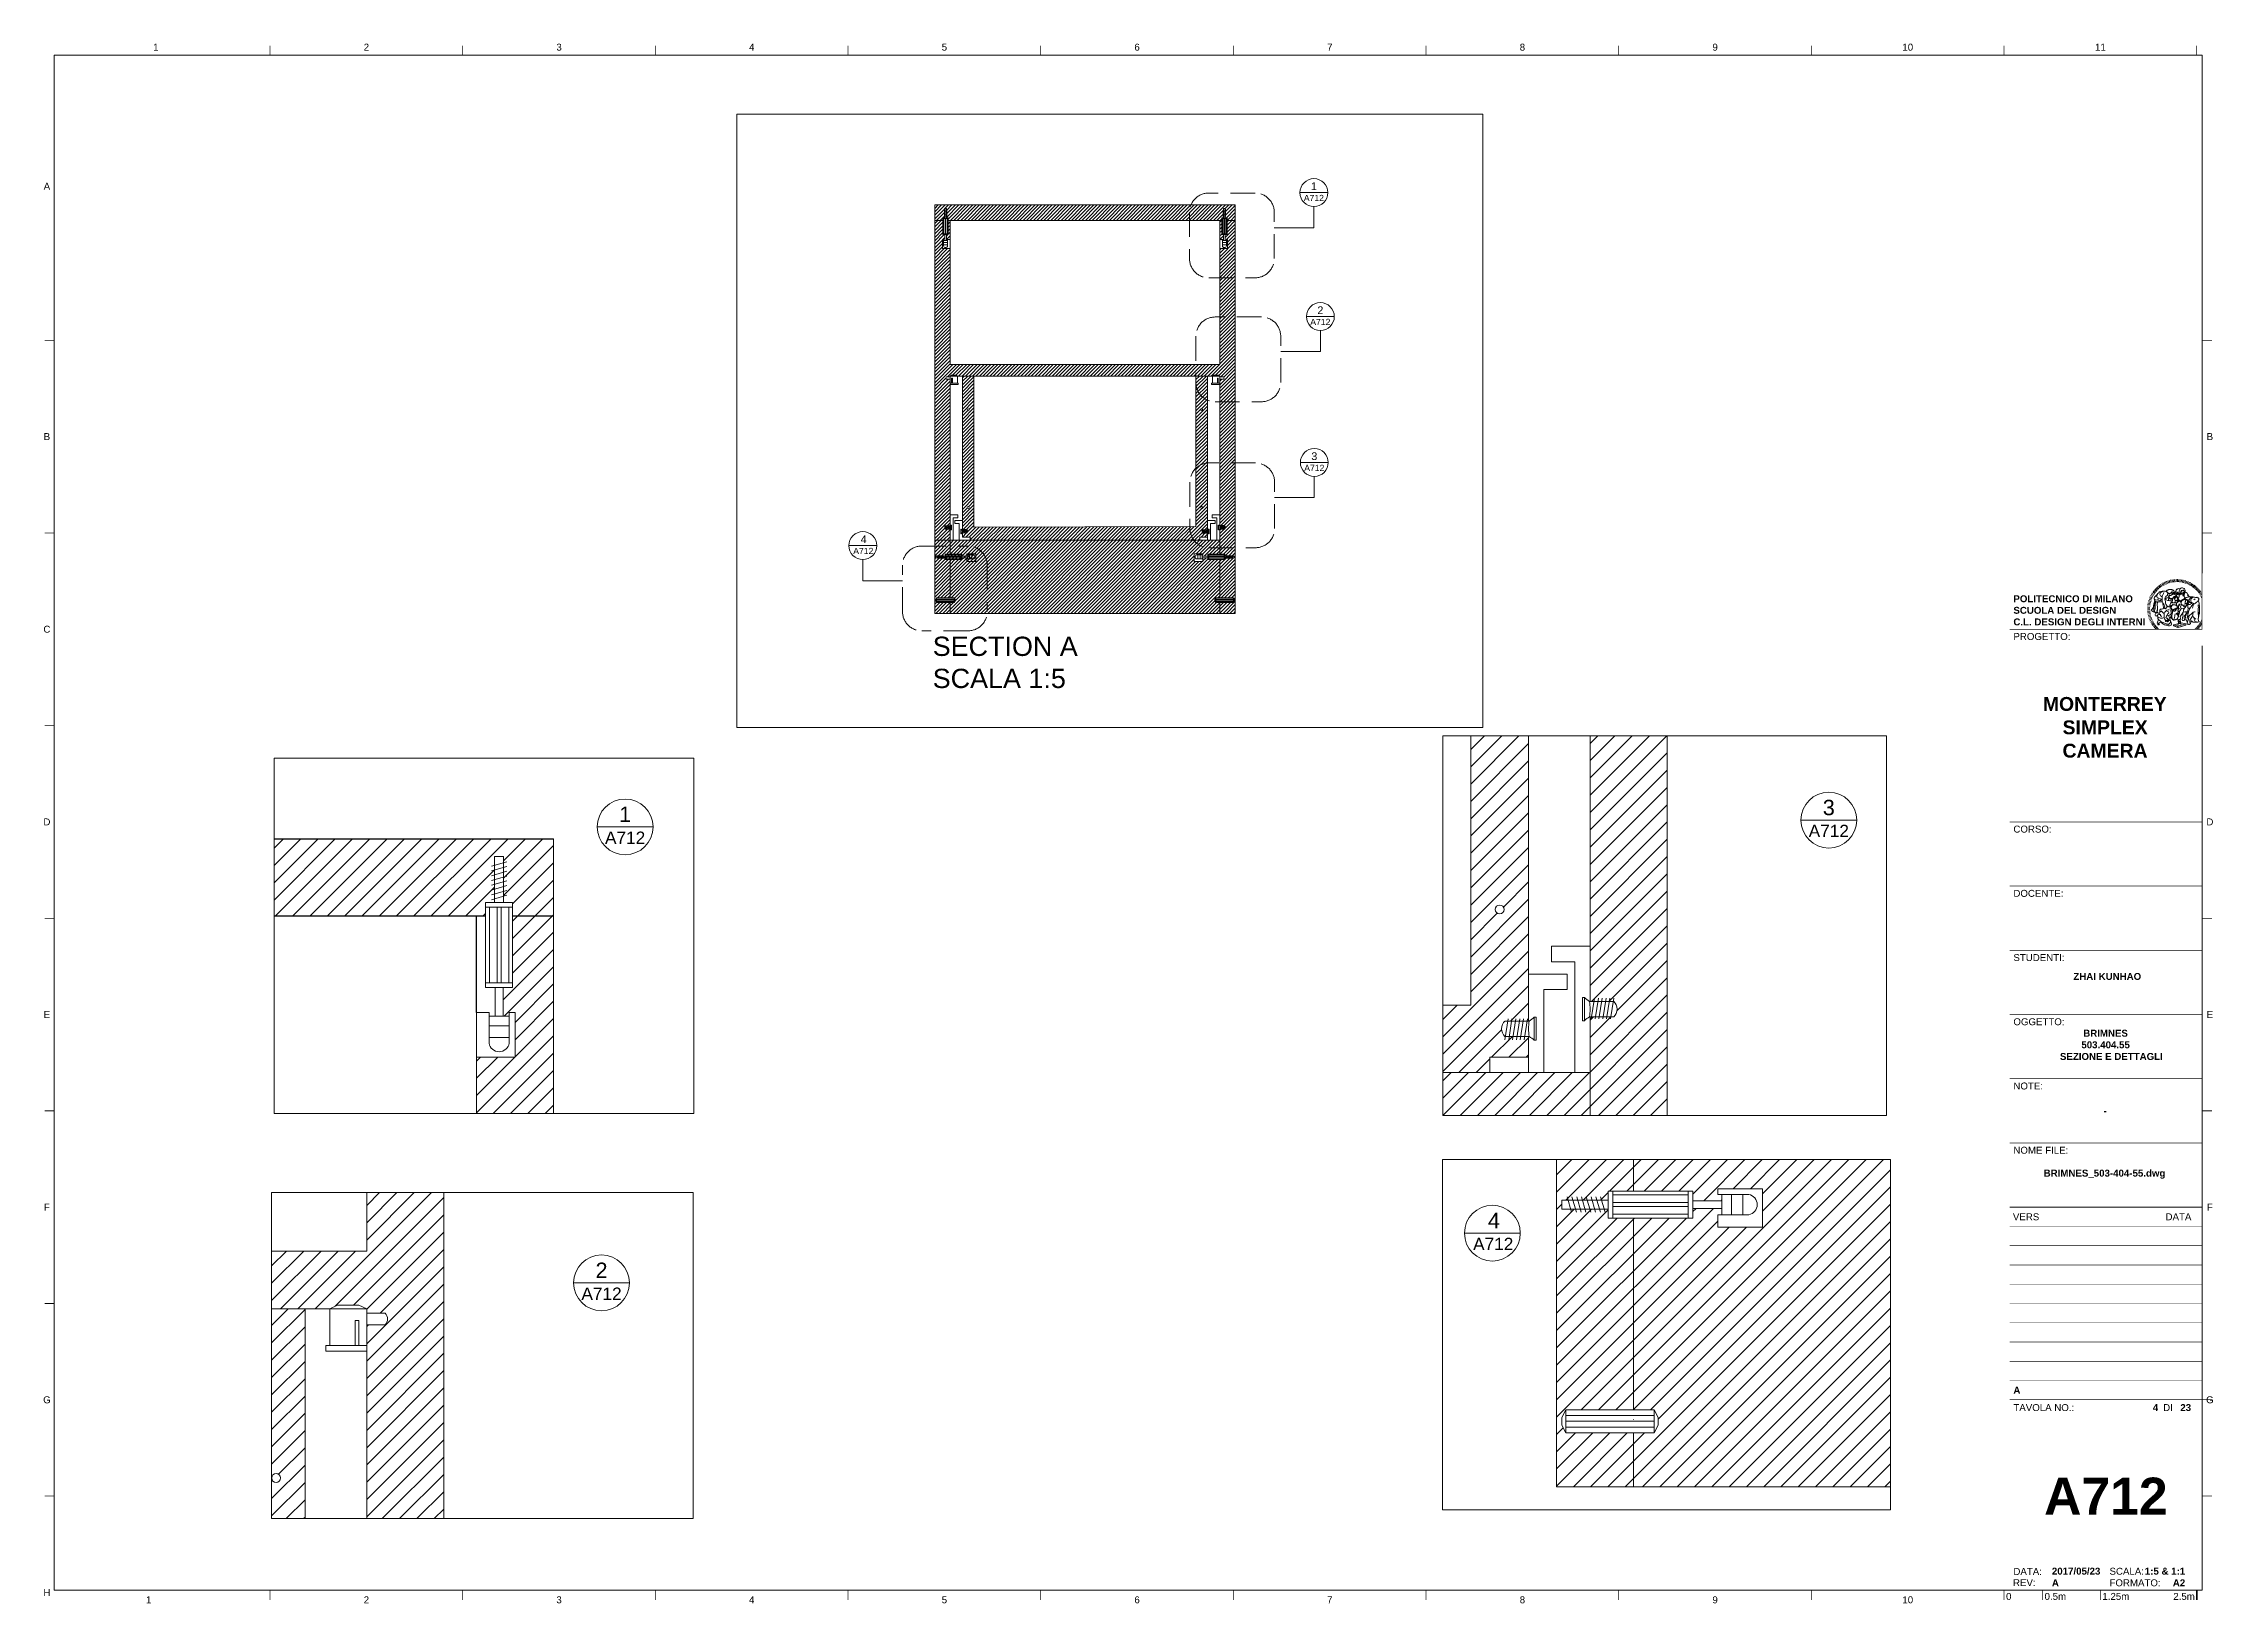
# Paper-space layout 'A712' of a CAD drawing. Header units: centimetres, sheet in millimetres. Extents: x 10 to 576, y 5 to 410.
import ezdxf
from ezdxf.enums import TextEntityAlignment as Align
from ezdxf.xclip import XClip

# ---------------------------------------------------------------- set-up
doc = ezdxf.new("R2010")
doc.units = ezdxf.units.CM
doc.header["$XCLIPFRAME"] = 2
doc.set_wipeout_variables(frame=1)
doc.linetypes.add('DASHED', pattern=[19.05, 12.7, -6.35])
for name, color, linetype, lineweight in [('A-ANNO-SYMB', 3, 'Continuous', 18), ('A-ELEV-MBE', 8, 'Continuous', 9), ('A-SECT-MCUT', 8, 'Continuous', 25), ('A-SECT-MCUT1', 7, 'Continuous', 13), ('G-ANNO-LOGO', 3, 'Continuous', 18), ('G-ANNO-TEXT', 3, 'Continuous', 18), ('G-ANNO-TTLB', 3, 'Continuous', 18)]:
    doc.layers.add(name, color=color, linetype=linetype, lineweight=lineweight)
doc.layers.add('G-ANNO-NPLT', color=2, linetype='Continuous', lineweight=18, plot=False)
doc.styles.add('ARIAL', font='arial.ttf')
doc.styles.add('ARIAL-BOLD', font='arialbd.ttf')
doc.styles.add('E-ARIAL', font='arial.ttf')
doc.styles.get("Standard").update_dxf_attribs({"font": ''})
doc.styles.get('Standard').set_extended_font_data('@Microsoft YaHei')
pattern_1 = [(45, (192.8986, -4.4872), (-0.4490128, 0.4490128), [])]
pattern_2 = [(45, (-350.3384, 259.93214), (-0.4490128, 0.4490128), [])]

psp = doc.layouts.new('A712')

# ---------------------------------------------------------------- texts
at = {"layer": 'G-ANNO-TEXT', "style": 'ARIAL'}
for s, p in [('1', (39.11, 409.31)), ('2', (93.76, 409.31)), ('3', (143.76, 409.31)), ('4', (193.76, 409.31)), ('5', (243.76, 409.31)), ('6', (293.76, 409.31)), ('7', (343.76, 409.31)), ('8', (393.76, 409.31)), ('9', (443.76, 409.31)), ('10', (493.76, 409.31)), ('11', (543.76, 409.31)), ('A', (10.85, 373.22)), ('B', (10.85, 308.24)), ('B', (572.16, 308.24)), ('C', (10.85, 258.24)), ('D', (10.85, 208.24)), ('D', (572.16, 208.24)), ('E', (10.85, 158.24)), ('E', (572.16, 158.24)), ('F', (10.85, 108.24)), ('F', (572.16, 108.24)), ('G', (10.85, 58.24)), ('G', (572.16, 58.24)), ('H', (10.85, 8.24)), ('1', (37.25, 6.33)), ('2', (93.76, 6.33)), ('3', (143.76, 6.33)), ('4', (193.76, 6.33)), ('5', (243.76, 6.33)), ('6', (293.76, 6.33)), ('7', (343.76, 6.33)), ('8', (393.76, 6.33)), ('9', (443.76, 6.33)), ('10', (493.76, 6.33))]:
    psp.add_text(s, height=1.8, dxfattribs=at).set_placement(p, align=Align.MIDDLE_CENTER)
at = {"layer": 'G-ANNO-TEXT', "insert": (240.72, 256.31), "char_height": 5, "attachment_point": 1}
psp.add_mtext_dynamic_manual_height_columns('{\\fArial|b0|i0|c134|p34;SECTION A \\PSCALA 1:5}', width=76.0455, gutter_width=1, heights=[0], dxfattribs=at)

# ---------------------------------------------------------------- blocks, each defined once
blk = doc.blocks.new('12222222')
at = {"layer": 'A-SECT-MCUT1'}
for p, q in [((5569.89, 348.07), (5573.89, 346.91)), ((5569.89, 346.83), (5573.89, 345.67)), ((5569.89, 345.58), (5573.89, 344.42)), ((5573.06, 349.44), (5570.72, 349.44)), ((5569.89, 344.34), (5573.89, 343.18)), ((5569.89, 343.1), (5573.89, 341.94)), ((5569.89, 341.85), (5573.89, 340.69)), ((5569.89, 340.61), (5573.89, 339.45)), ((5575.39, 337.44), (5568.39, 337.44)), ((5568.39, 315.44), (5568.39, 337.44)), ((5575.39, 336.24), (5568.39, 336.24)), ((5569.39, 316.64), (5569.39, 336.24)), ((5569.89, 339.37), (5573.89, 338.2)), ((5571.39, 336.24), (5571.39, 316.64)), ((5572.39, 336.24), (5572.39, 316.64)), ((5574.39, 316.64), (5574.39, 336.24)), ((5575.39, 315.44), (5575.39, 337.44)), ((5575.39, 337.44), (5575.39, 336.24)), ((5575.39, 316.64), (5568.39, 316.64)), ((5575.39, 315.44), (5568.39, 315.44)), ((5570.89, 307.94), (5570.89, 315.44)), ((5572.89, 307.94), (5572.89, 315.44)), ((5575.39, 315.44), (5575.39, 316.64)), ((5567.76, 308.94), (5569.26, 308.94)), ((5567.76, 297.35), (5567.76, 308.94)), ((5569.26, 308.94), (5567.76, 308.94)), ((5569.26, 308.94), (5569.26, 300.94)), ((5569.26, 305.44), (5569.26, 307.94)), ((5574.51, 307.94), (5569.26, 307.94)), ((5574.51, 308.94), (5577.76, 308.94)), ((5574.51, 308.94), (5574.51, 300.94)), ((5574.51, 305.44), (5574.51, 307.94)), ((5577.76, 297.35), (5577.76, 308.94)), ((5574.51, 305.44), (5569.26, 305.44)), ((5569.26, 305.44), (5574.51, 305.44)), ((5574.51, 302.44), (5569.26, 302.44)), ((5577.76, 297.35), (5567.76, 297.35))]:
    blk.add_line(p, q, dxfattribs=at)
for points in [[(5570.72, 349.44), (5570.72, 337.44)], [(5573.06, 337.44), (5573.06, 349.44)]]:
    blk.add_lwpolyline(points, dxfattribs=at)
blk.add_arc((5571.89, 301.42), 2.67, 190.3048, 349.6952, dxfattribs=at)
blk = doc.blocks.new('DETAGLI')
at = {"layer": 'A-ANNO-SYMB', "linetype": 'Continuous'}
blk.add_line((486.66, 356.17), (504.76, 356.17), dxfattribs=at)
blk.add_circle((495.71, 356.17), 9.05, dxfattribs=at)
for tag, p in [('TAVOLA', (495.71, 362.76)), ('SEZIONE', (495.71, 354.67))]:
    blk.add_attdef(tag, text='', height=5, dxfattribs=at).set_placement(p, align=Align.TOP_CENTER)
blk = doc.blocks.new('66666666666666')
at = {"layer": 'A-ELEV-MBE'}
h = blk.add_hatch(dxfattribs=at)
h.set_pattern_fill('ANSI31', color=256)
h.set_pattern_definition([(45, (207.2188, -631.0578), (-2.245064, 2.245064), [])])
h.paths.add_polyline_path([(5976.59, -655.62), (5974.21, -655.62), (5974.21, -674.14), (5971.71, -674.14), (5971.71, -681.64), (5973.34, -681.64), (5973.34, -680.64), (5976.59, -680.64)], flags=0)
h.paths.add_polyline_path([(6346.59, -635.62), (5956.59, -635.62), (5956.59, -1070.62), (5976.59, -1070.62), (5976.59, -1056.14), (5970.59, -1056.14), (5970.58, -1056.22, -0.459885), (5970.49, -1052.14), (5976.59, -1052.14), (5976.59, -1037.82), (5976.59, -862.62), (5976.59, -861.74), (5971.79, -861.74, -0.415662), (5971.79, -858.74), (5976.59, -858.74), (5976.59, -857.62), (5978.59, -856.62), (5984.19, -856.62), (5986.19, -857.62), (6316.99, -857.62), (6318.99, -856.62), (6324.59, -856.62), (6326.59, -857.62), (6326.59, -858.74), (6331.39, -858.74, -0.415662), (6331.39, -861.74), (6326.59, -861.74), (6326.59, -867.12), (6326.59, -868.62), (6326.59, -1052.14), (6332.58, -1052.14), (6332.59, -1052.06, -0.459885), (6332.69, -1056.14), (6326.59, -1056.14), (6326.59, -1070.62), (6322.59, -1070.62), (6314.59, -1070.62), (6312.59, -1070.62), (6310.59, -1070.62), (6300.59, -1070.62), (6002.59, -1070.62), (5988.59, -1070.62), (5980.59, -1070.62), (5976.59, -1070.62), (5956.59, -1070.62), (5956.59, -1090.62), (5956.59, -1151.62), (5956.59, -1165.62), (5976.59, -1165.62), (5976.59, -1151.62), (5958.97, -1151.62), (5957.97, -1149.62), (5957.97, -1147.62), (5958.97, -1145.62), (5981.97, -1145.62), (5982.97, -1147.62), (5982.97, -1149.62), (5981.97, -1151.62), (5976.59, -1151.62), (5976.59, -1165.62), (6326.59, -1165.62), (6326.59, -1151.62), (6321.2, -1151.62), (6320.2, -1149.62), (6320.2, -1147.62), (6321.2, -1145.62), (6344.2, -1145.62), (6345.2, -1147.62), (6345.2, -1149.62), (6344.2, -1151.62), (6326.59, -1151.62), (6326.59, -1165.62), (6346.59, -1165.62), (6346.59, -1151.62), (6346.59, -1090.62)])
h.paths.add_polyline_path([(6326.59, -842.62), (5976.59, -842.62), (5976.59, -692.24), (5966.59, -692.24), (5966.59, -680.64), (5968.09, -680.64), (5968.09, -681.64), (5969.71, -681.64), (5969.71, -674.14), (5967.21, -674.14), (5967.21, -652.14), (5969.54, -652.14), (5969.54, -640.14), (5971.88, -640.14), (5971.88, -652.14), (5974.21, -652.14), (5974.21, -653.34), (5974.21, -655.62), (5976.59, -655.62), (6326.59, -655.62), (6328.96, -655.62), (6328.96, -652.14), (6331.29, -652.14), (6331.29, -640.14), (6333.63, -640.14), (6333.63, -652.14), (6335.96, -652.14), (6335.96, -674.14), (6333.46, -674.14), (6333.46, -681.64), (6335.09, -681.64), (6335.09, -680.64), (6336.59, -680.64), (6336.59, -692.24), (6326.59, -692.24)], flags=16)
h.paths.add_polyline_path([(6329.96, -672.94), (6329.96, -653.34), (6334.96, -653.34), (6334.96, -672.94)], flags=0)
h.paths.add_polyline_path([(6333.2, -1088.87), (6333.2, -1091.2), (6345.2, -1091.2), (6345.2, -1093.54), (6333.2, -1093.54), (6333.2, -1095.87), (6332, -1095.87), (6311.2, -1095.87), (6311.2, -1093.37), (6303.7, -1093.37), (6303.7, -1095), (6304.7, -1095), (6304.7, -1098.25), (6293.1, -1098.25), (6293.1, -1088.25), (6304.7, -1088.25), (6304.7, -1089.75), (6303.7, -1089.75), (6303.7, -1091.37), (6311.2, -1091.37), (6311.2, -1088.87)], flags=16)
h.paths.add_polyline_path([(6332, -1094.87), (6312.4, -1094.87), (6312.4, -1089.87), (6332, -1089.87)], flags=0)
h.paths.add_polyline_path([(5976.59, -680.64), (5973.34, -680.64), (5973.34, -681.64), (5971.71, -681.64), (5971.71, -674.14), (5974.21, -674.14), (5974.21, -672.94), (5968.21, -672.94), (5968.21, -653.34), (5973.21, -653.34), (5973.21, -672.94), (5974.21, -672.94), (5974.21, -655.62), (5976.59, -655.62)], flags=0)
h.paths.add_polyline_path([(6010.07, -1088.25), (6010.07, -1098.25), (5998.47, -1098.25), (5998.47, -1095), (5999.47, -1095), (5999.47, -1093.37), (5991.97, -1093.37), (5991.97, -1095.87), (5990.77, -1095.87), (5969.97, -1095.87), (5969.97, -1093.54), (5957.97, -1093.54), (5957.97, -1091.2), (5969.97, -1091.2), (5969.97, -1088.87), (5991.97, -1088.87), (5991.97, -1091.37), (5999.47, -1091.37), (5999.47, -1089.75), (5998.47, -1089.75), (5998.47, -1088.25)], flags=16)
h.paths.add_polyline_path([(5990.77, -1094.87), (5971.17, -1094.87), (5971.17, -1089.87), (5990.77, -1089.87)], flags=0)
h.paths.add_polyline_path([(5976.59, -655.62), (5974.21, -655.62), (5974.21, -672.94), (5974.21, -674.14), (5971.71, -674.14), (5971.71, -681.64), (5973.34, -681.64), (5973.34, -680.64), (5976.59, -680.64)], flags=0)
h = blk.add_hatch(dxfattribs=at)
h.set_pattern_fill('ANSI31', color=256)
h.set_pattern_definition([(45, (2998.7217, -1177.7407), (-2.245064, 2.245064), [])])
h.paths.add_polyline_path([(6007.59, -857.62), (5992.59, -857.62), (5992.59, -1045.02), (5992.59, -1057.22), (5998.58, -1057.22), (5998.59, -1057.14, -0.459885), (5998.69, -1061.22), (5992.59, -1061.22), (5992.59, -1066.62), (6002.59, -1066.62), (6002.59, -1070.62), (6300.59, -1070.62), (6300.59, -1066.62), (6310.59, -1066.62), (6310.59, -1061.22), (6304.59, -1061.22), (6304.58, -1061.3, -0.459885), (6304.49, -1057.22), (6310.59, -1057.22), (6310.59, -1045.02), (6310.59, -857.62), (6295.59, -857.62), (6295.59, -891.02), (6295.59, -1025.22), (6295.59, -1053.08), (6007.59, -1053.61)])
h.paths.add_polyline_path([(5998.94, -901.49, -1), (6001.24, -901.49, -1)], flags=16)
h.paths.add_polyline_path([(6001.24, -1028.26, -1), (5998.94, -1028.26, -1)], flags=16)
h.paths.add_polyline_path([(6304.24, -901.49, -1), (6301.94, -901.49, -1)], flags=16)
h.paths.add_polyline_path([(6304.24, -1028.26, -1), (6301.94, -1028.26, -1)], flags=16)
for p, q in [((5956.59, -1090.62), (5956.59, -635.62)), ((6346.59, -635.62), (6346.59, -1090.62)), ((5976.59, -692.24), (5976.59, -842.62)), ((6326.59, -692.24), (6326.59, -842.62)), ((5976.59, -842.62), (6326.59, -842.62)), ((5976.59, -857.62), (6326.59, -857.62)), ((5976.59, -862.62), (5976.59, -857.62)), ((5992.59, -1045.02), (5992.59, -857.62)), ((5992.59, -857.62), (6000.09, -857.62)), ((6007.59, -1053.61), (6007.59, -857.62)), ((6295.59, -891.02), (6295.59, -857.62)), ((6310.59, -1045.02), (6310.59, -857.62)), ((6326.59, -1052.14), (6326.59, -857.62)), ((5976.59, -862.62), (5976.59, -1052.14)), ((6295.59, -1025.22), (6295.59, -891.02)), ((6295.59, -1053.08), (6295.59, -1025.22)), ((5978.59, -1051.14), (5978.59, -1054.14)), ((5976.59, -1056.14), (5976.59, -1088.87)), ((6295.59, -1053.08), (6007.59, -1053.61)), ((6326.59, -1088.87), (6326.59, -1056.14)), ((6310.59, -1066.62), (6310.59, -1070.62)), ((5976.59, -1070.62), (5956.59, -1070.62)), ((5980.59, -1070.62), (5988.59, -1070.62)), ((6002.59, -1070.62), (6300.59, -1070.62)), ((6310.59, -1070.62), (6314.59, -1070.62)), ((6314.59, -1070.62), (6312.59, -1070.62)), ((6314.59, -1070.62), (6322.59, -1070.62)), ((5956.59, -1151.62), (5956.59, -1090.62)), ((6346.59, -1090.62), (6346.59, -1151.62)), ((5976.59, -1095.87), (5976.59, -1145.62)), ((6326.59, -1145.62), (6326.59, -1095.87)), ((5976.59, -1148.2), (5976.59, -1148.28)), ((5956.59, -1165.62), (5956.59, -1151.62)), ((5976.59, -1151.62), (5976.59, -1165.62)), ((6326.59, -1165.62), (6326.59, -1151.62)), ((6346.59, -1151.62), (6346.59, -1165.62)), ((5956.59, -1165.62), (6346.59, -1165.62))]:
    blk.add_line(p, q, dxfattribs=at)
at = {"layer": 'A-SECT-MCUT'}
for p, q in [((5956.59, -635.62), (6346.59, -635.62)), ((5956.59, -635.62), (5956.59, -655.62)), ((5956.59, -655.62), (5967.21, -655.62)), ((5974.21, -655.62), (6328.96, -655.62)), ((5976.59, -680.64), (5976.59, -655.62)), ((6326.59, -680.64), (6326.59, -655.62)), ((6335.96, -655.62), (6346.59, -655.62))]:
    blk.add_line(p, q, dxfattribs=at)
at = {"layer": 'A-SECT-MCUT1'}
for p, q in [((5976.59, -858.74), (5971.79, -858.74)), ((5978.59, -856.62), (5976.59, -857.62)), ((5986.19, -857.62), (5976.59, -857.62)), ((5976.59, -857.62), (5976.59, -867.12)), ((5978.59, -856.62), (5984.19, -856.62)), ((5984.19, -856.62), (5986.19, -857.62)), ((5986.19, -857.62), (5986.19, -867.12)), ((6318.99, -856.62), (6316.99, -857.62)), ((6316.99, -857.62), (6326.59, -857.62)), ((6316.99, -857.62), (6316.99, -867.12)), ((6324.59, -856.62), (6318.99, -856.62)), ((6324.59, -856.62), (6326.59, -857.62)), ((6326.59, -857.62), (6326.59, -867.12)), ((6326.59, -858.74), (6331.39, -858.74)), ((5971.79, -861.74), (5976.59, -861.74)), ((5979.59, -860.62), (5978.59, -860.62)), ((5978.59, -860.62), (5978.59, -867.12)), ((5979.59, -867.12), (5979.59, -860.62)), ((6323.59, -867.12), (6323.59, -860.62)), ((6323.59, -860.62), (6324.59, -860.62)), ((6324.59, -860.62), (6324.59, -867.12)), ((6331.39, -861.74), (6326.59, -861.74)), ((5976.59, -867.12), (5979.59, -867.12)), ((5976.59, -867.12), (5976.59, -868.62)), ((5986.19, -867.12), (5976.59, -867.12)), ((5976.59, -868.62), (5981.39, -868.62)), ((5981.39, -868.62), (5987.19, -868.62)), ((5987.19, -867.12), (5986.19, -867.12)), ((5987.19, -867.12), (5987.19, -868.62)), ((5987.19, -867.12), (5987.19, -868.62)), ((6315.99, -868.62), (6315.99, -867.12)), ((6315.99, -867.12), (6316.99, -867.12)), ((6321.79, -868.62), (6315.99, -868.62)), ((6316.99, -867.12), (6326.59, -867.12)), ((6326.59, -868.62), (6321.79, -868.62)), ((6326.59, -867.12), (6323.59, -867.12)), ((6326.59, -867.12), (6326.59, -868.62)), ((5976.59, -1037.82), (5986.59, -1037.82)), ((5976.59, -1037.82), (5976.59, -1052.14)), ((5986.59, -1037.82), (5986.59, -1041.82)), ((6326.59, -1037.82), (6316.59, -1037.82)), ((6316.59, -1037.82), (6316.59, -1041.82)), ((6326.59, -1037.82), (6326.59, -1052.14)), ((5976.59, -1041.82), (5976.59, -1045.82)), ((5980.59, -1041.82), (5980.59, -1070.62)), ((5980.59, -1041.82), (5986.59, -1041.82)), ((5982.59, -1049.02), (5982.59, -1045.02)), ((5982.59, -1045.02), (5992.59, -1045.02)), ((5992.59, -1045.02), (5992.59, -1057.22)), ((6310.59, -1045.02), (6310.59, -1057.22)), ((6320.59, -1045.02), (6310.59, -1045.02)), ((6322.59, -1041.82), (6316.59, -1041.82)), ((6320.59, -1049.02), (6320.59, -1045.02)), ((6322.59, -1041.82), (6322.59, -1070.62)), ((5971.3, -1051.6), (5970.45, -1057.03)), ((5976.79, -1052.14), (5970.49, -1052.14)), ((5972.3, -1051.6), (5971.45, -1057.03)), ((5973.3, -1051.6), (5972.45, -1057.03)), ((5974.3, -1051.6), (5973.45, -1057.03)), ((5975.3, -1051.6), (5974.45, -1057.03)), ((5976.3, -1051.6), (5975.45, -1057.03)), ((5978.59, -1051.14), (5978.09, -1051.14)), ((5978.09, -1051.14), (5978.09, -1057.14)), ((5978.59, -1057.14), (5978.59, -1051.14)), ((5988.59, -1049.02), (5982.59, -1049.02)), ((5988.59, -1070.62), (5988.59, -1049.02)), ((6314.59, -1070.62), (6314.59, -1049.02)), ((6314.59, -1049.02), (6320.59, -1049.02)), ((6324.59, -1051.14), (6325.09, -1051.14)), ((6324.59, -1051.14), (6324.59, -1057.14)), ((6325.09, -1057.14), (6325.09, -1051.14)), ((6326.39, -1052.14), (6332.69, -1052.14)), ((6326.87, -1056.67), (6327.72, -1051.25)), ((6327.87, -1056.67), (6328.72, -1051.25)), ((6328.87, -1056.67), (6329.72, -1051.25)), ((6329.87, -1056.67), (6330.72, -1051.25)), ((6330.87, -1056.67), (6331.72, -1051.25)), ((6331.87, -1056.67), (6332.72, -1051.25)), ((5976.79, -1056.14), (5970.49, -1056.14)), ((5976.59, -1056.14), (5976.59, -1070.62)), ((5978.59, -1057.14), (5978.09, -1057.14)), ((5990.59, -1056.22), (5991.09, -1056.22)), ((5990.59, -1056.22), (5990.59, -1062.22)), ((5991.09, -1062.22), (5991.09, -1056.22)), ((5992.39, -1057.22), (5998.69, -1057.22)), ((5992.87, -1061.75), (5993.72, -1056.33)), ((5993.87, -1061.75), (5994.72, -1056.33)), ((5994.87, -1061.75), (5995.72, -1056.33)), ((5995.87, -1061.75), (5996.72, -1056.33)), ((5996.87, -1061.75), (5997.72, -1056.33)), ((5997.87, -1061.75), (5998.72, -1056.33)), ((6305.3, -1056.69), (6304.45, -1062.11)), ((6310.79, -1057.22), (6304.49, -1057.22)), ((6306.3, -1056.69), (6305.45, -1062.11)), ((6307.3, -1056.69), (6306.45, -1062.11)), ((6308.3, -1056.69), (6307.45, -1062.11)), ((6309.3, -1056.69), (6308.45, -1062.11)), ((6310.3, -1056.69), (6309.45, -1062.11)), ((6312.59, -1056.22), (6312.09, -1056.22)), ((6312.09, -1056.22), (6312.09, -1062.22)), ((6312.59, -1062.22), (6312.59, -1056.22)), ((6324.59, -1057.14), (6325.09, -1057.14)), ((6326.39, -1056.14), (6332.69, -1056.14)), ((6326.59, -1056.14), (6326.59, -1070.62)), ((5990.59, -1062.22), (5991.09, -1062.22)), ((5992.39, -1061.22), (5998.69, -1061.22)), ((5992.59, -1061.22), (5992.59, -1066.62)), ((6310.79, -1061.22), (6304.49, -1061.22)), ((6310.59, -1061.22), (6310.59, -1066.62)), ((6312.59, -1062.22), (6312.09, -1062.22)), ((6002.59, -1066.62), (5992.59, -1066.62)), ((6002.59, -1066.62), (6002.59, -1070.62)), ((6300.59, -1066.62), (6310.59, -1066.62)), ((6300.59, -1066.62), (6300.59, -1070.62)), ((5976.59, -1070.62), (5980.59, -1070.62)), ((6002.59, -1070.62), (5988.59, -1070.62)), ((6300.59, -1070.62), (6314.59, -1070.62)), ((6322.59, -1070.62), (6326.59, -1070.62)), ((5958.97, -1145.62), (5957.97, -1147.62)), ((5957.97, -1147.62), (5957.97, -1149.62)), ((5958.97, -1145.62), (5981.97, -1145.62)), ((5958.97, -1147.12), (5958.97, -1145.62)), ((5958.97, -1148.62), (5958.97, -1147.12)), ((5958.97, -1147.12), (5981.97, -1147.12)), ((5958.97, -1150.12), (5958.97, -1148.62)), ((5958.97, -1148.62), (5981.97, -1148.62)), ((5981.97, -1145.62), (5982.97, -1147.62)), ((5981.97, -1151.62), (5981.97, -1145.62)), ((5982.97, -1149.62), (5982.97, -1147.62)), ((6321.2, -1145.62), (6320.2, -1147.62)), ((6320.2, -1147.62), (6320.2, -1149.62)), ((6321.2, -1145.62), (6344.2, -1145.62)), ((6321.2, -1147.12), (6321.2, -1145.62)), ((6321.2, -1148.62), (6321.2, -1147.12)), ((6321.2, -1147.12), (6344.2, -1147.12)), ((6321.2, -1150.12), (6321.2, -1148.62)), ((6321.2, -1148.62), (6344.2, -1148.62)), ((6344.2, -1145.62), (6345.2, -1147.62)), ((6344.2, -1151.62), (6344.2, -1145.62)), ((6345.2, -1149.62), (6345.2, -1147.62)), ((5957.97, -1149.62), (5958.97, -1151.62)), ((5958.97, -1151.62), (5958.97, -1150.12)), ((5958.97, -1150.12), (5981.97, -1150.12)), ((5958.97, -1151.62), (5981.97, -1151.62)), ((5981.97, -1151.62), (5982.97, -1149.62)), ((6320.2, -1149.62), (6321.2, -1151.62)), ((6321.2, -1151.62), (6321.2, -1150.12)), ((6321.2, -1150.12), (6344.2, -1150.12)), ((6321.2, -1151.62), (6344.2, -1151.62)), ((6344.2, -1151.62), (6345.2, -1149.62))]:
    blk.add_line(p, q, dxfattribs=at)
for centre in [(6000.09, -901.49), (6303.09, -901.49), (6000.09, -1028.26), (6303.09, -1028.26)]:
    blk.add_circle(centre, 1.15, dxfattribs=at)
for centre, radius, start, end in [((5973.28, -860.24), 2.12, 134.8584, 225.1416), ((6329.89, -860.24), 2.12, 314.8584, 45.1416), ((5972.28, -1054.14), 2.69, 131.9308, 228.0692), ((5986.87, -1054.14), 10.28, 168.7836, 191.2164), ((5973.17, -1046.09), 7.04, 300.8813, 314.2559), ((6332.8, -1042.45), 11.62, 228.3844, 236.4784), ((6316.3, -1054.14), 10.28, 348.7836, 11.2164), ((6330.89, -1054.14), 2.69, 311.9308, 48.0692), ((5970.37, -1065.82), 11.62, 48.3844, 56.4784), ((5998.8, -1047.53), 11.62, 228.3844, 236.4784), ((5982.3, -1059.22), 10.28, 348.7836, 11.2164), ((5996.89, -1059.22), 2.69, 311.9308, 48.0692), ((6306.28, -1059.22), 2.69, 131.9308, 228.0692), ((6320.87, -1059.22), 10.28, 168.7836, 191.2164), ((6307.17, -1051.18), 7.04, 300.8813, 314.2559), ((6330, -1062.18), 7.04, 120.8813, 134.2559), ((5996, -1067.27), 7.04, 120.8813, 134.2559), ((6304.37, -1070.91), 11.62, 48.3844, 56.4784)]:
    blk.add_arc(centre, radius, start, end, dxfattribs=at)
blk.add_blockref('12222222', (398.82, -989.59), dxfattribs=at)
at = {"layer": 'A-SECT-MCUT1', "xscale": -1}
blk.add_blockref('12222222', (11904.35, -989.59), dxfattribs=at)
at = {"layer": 'A-SECT-MCUT1', "xscale": -1, "rotation": 90}
blk.add_blockref('12222222', (6307.41, 4479.51), dxfattribs=at)
at = {"layer": 'A-SECT-MCUT1', "rotation": 270}
blk.add_blockref('12222222', (5995.76, 4479.51), dxfattribs=at)
blk = doc.blocks.new('*U37')
at = {"layer": 'G-ANNO-TTLB'}
for points, const_width in [([(0, -2.5), (0, 0)], 0.18), ([(10, 0), (10, -2.5)], 0.18), ([(25, 0), (25, -2.5)], 0.18), ([(50, 0), (50, -2.5)], 0.48)]:
    blk.add_lwpolyline(points, dxfattribs=dict(at, const_width=const_width))
at = {"layer": 'G-ANNO-TEXT', "style": 'E-ARIAL'}
blk.add_text('0', height=1.8, dxfattribs=at).set_placement((1.2, -0.7), align=Align.TOP_CENTER)
for s, p in [('0.5m', (10.5, -2.5)), ('1.25m', (25.5, -2.5))]:
    blk.add_text(s, height=1.8, dxfattribs=at).set_placement(p)
blk.add_text('2.5m', height=1.8, dxfattribs=at).set_placement((49.5, -2.5), align=Align.RIGHT)
blk = doc.blocks.new('logoPolimi')
for p, q in [((-1.58, 1.77), (-1.44, 1.61)), ((-1.49, 1.84), (-1.36, 1.68)), ((-1.41, 1.91), (-1.28, 1.74)), ((-1.32, 1.97), (-1.2, 1.8)), ((-1.22, 2.03), (-1.11, 1.85)), ((-1.13, 2.09), (-1.03, 1.9)), ((-1.03, 2.14), (-0.94, 1.95)), ((-0.93, 2.18), (-0.84, 1.99)), ((-0.83, 2.22), (-0.75, 2.03)), ((-0.72, 2.26), (-0.66, 2.06)), ((-0.61, 2.29), (-0.56, 2.09)), ((-0.51, 2.32), (-0.46, 2.11)), ((-0.4, 2.34), (-0.36, 2.13)), ((-0.29, 2.35), (-0.26, 2.14)), ((-0.18, 2.36), (-0.16, 2.15)), ((-0.07, 2.37), (-0.06, 2.16)), ((0.04, 2.37), (0.04, 2.16)), ((0.15, 2.36), (0.14, 2.16)), ((0.26, 2.36), (0.24, 2.15)), ((0.37, 2.34), (0.34, 2.13)), ((0.48, 2.32), (0.44, 2.12)), ((0.59, 2.3), (0.54, 2.09)), ((0.69, 2.27), (0.63, 2.07)), ((0.8, 2.23), (0.73, 2.03)), ((0.9, 2.19), (0.82, 2)), ((1, 2.15), (0.91, 1.96)), ((1.1, 2.1), (1, 1.91)), ((1.2, 2.04), (1.09, 1.86)), ((1.29, 1.99), (1.18, 1.81)), ((1.38, 1.92), (1.26, 1.75)), ((1.47, 1.86), (1.34, 1.69)), ((1.56, 1.79), (1.42, 1.63)), ((-2.37, 0.12), (-2.16, 0.11)), ((-2.37, 0.01), (-2.16, 0.01)), ((-2.36, 0.23), (-2.15, 0.21)), ((-2.35, 0.34), (-2.14, 0.31)), ((-2.33, 0.45), (-2.12, 0.41)), ((-2.3, 0.55), (-2.1, 0.51)), ((-2.28, 0.66), (-2.07, 0.6)), ((-2.24, 0.77), (-2.04, 0.7)), ((-2.2, 0.87), (-2.01, 0.79)), ((-2.16, 0.97), (-1.97, 0.89)), ((-2.11, 1.07), (-1.93, 0.98)), ((-2.06, 1.17), (-1.88, 1.07)), ((-2.01, 1.26), (-1.83, 1.15)), ((-1.94, 1.36), (-1.77, 1.24)), ((-1.88, 1.45), (-1.71, 1.32)), ((-1.84, 0.03), (-1.82, 0.35)), ((-1.81, 1.53), (-1.65, 1.4)), ((-1.74, 1.61), (-1.58, 1.47)), ((-1.73, 0.59), (-1.73, 0.59)), ((-1.73, 0.59), (-1.73, 0.59)), ((-1.66, 1.69), (-1.51, 1.54)), ((-1.65, 0.57), (-1.65, 0.57)), ((-1.59, 1.12), (-1.59, 1.12)), ((-1.51, 0.55), (-1.51, 0.55)), ((-1.51, 0.55), (-1.51, 0.55)), ((-1.31, 0.79), (-1.21, 0.75)), ((-1.21, 0.75), (-1.31, 0.79)), ((-1.21, 0.75), (-1.31, 0.79)), ((-1.21, 0.75), (-1.21, 0.75)), ((-1.21, 0.75), (-1.21, 0.75)), ((-1.19, 0.76), (-1.19, 0.76)), ((-1.19, 0.76), (-1.19, 0.76)), ((-1.17, 0.99), (-1.18, 0.99)), ((-1.18, 0.99), (-1.17, 0.99)), ((-1.16, 0.57), (-1.16, 0.57)), ((-1.16, 0.57), (-1.16, 0.57)), ((-1.1, 0.01), (-0.99, 0.06)), ((-0.99, 0.06), (-1.1, 0.01)), ((-0.99, 0.06), (-1.1, 0.01)), ((-0.99, 0.06), (-0.99, 0.06)), ((-0.99, 0.06), (-0.99, 0.06)), ((-0.97, 0.79), (-0.98, 0.79)), ((-0.89, 0.84), (-0.97, 0.79)), ((-0.97, 0.79), (-0.89, 0.84)), ((-0.96, 1.41), (-0.96, 1.41)), ((-0.96, 1.41), (-0.96, 1.41)), ((-0.89, 0.84), (-0.82, 0.87)), ((-0.82, 0.87), (-0.89, 0.84)), ((-0.89, 0.84), (-0.82, 0.87)), ((-0.88, 0.83), (-0.89, 0.84)), ((-0.85, 1.39), (-0.85, 1.39)), ((-0.85, 1.39), (-0.85, 1.39)), ((-0.84, 0.14), (-0.84, 0.14)), ((-0.77, 1.08), (-0.78, 1.08)), ((-0.78, 1.08), (-0.77, 1.08)), ((-0.61, 1.12), (-0.77, 1.08)), ((-0.77, 1.08), (-0.61, 1.12)), ((-0.77, 1.08), (-0.61, 1.12)), ((-0.75, 1.3), (-0.76, 1.29)), ((-0.76, 1.29), (-0.75, 1.3)), ((-0.65, 0.99), (-0.7, 0.96)), ((-0.69, 0.18), (-0.68, 0.18)), ((-0.66, 0.93), (-0.66, 0.93)), ((-0.66, 0.93), (-0.64, 0.93)), ((-0.66, 0.93), (-0.66, 0.93)), ((-0.66, 0.93), (-0.66, 0.93)), ((-0.63, 1.01), (-0.63, 1.01)), ((-0.63, 1.01), (-0.62, 1.01)), ((-0.63, 0.66), (-0.63, 0.66)), ((-0.6, 1.12), (-0.61, 1.12)), ((-0.61, 1.12), (-0.6, 1.12)), ((-0.61, 1.12), (-0.6, 1.12)), ((-0.61, 0.86), (-0.57, 0.85)), ((-0.57, 0.85), (-0.61, 0.86)), ((-0.61, 0.86), (-0.57, 0.85)), ((-0.53, 1.08), (-0.6, 1.12)), ((-0.6, 1.12), (-0.6, 1.11)), ((-0.6, 1.12), (-0.53, 1.08)), ((-0.57, 0.8), (-0.59, 0.8)), ((-0.57, 0.85), (-0.53, 0.84)), ((-0.57, 0.85), (-0.57, 0.85)), ((-0.57, 0.85), (-0.57, 0.85)), ((-0.57, 0.85), (-0.53, 0.84)), ((-0.56, 0.29), (-0.49, 0.48)), ((-0.56, 0.14), (-0.56, 0.29)), ((-0.5, 0.11), (-0.56, 0.14)), ((-0.53, 0.84), (-0.51, 0.84)), ((-0.53, 0.84), (-0.51, 0.84)), ((-0.53, 0.84), (-0.53, 0.84)), ((-0.51, 0.11), (-0.51, 0.11)), ((-0.51, 0.11), (-0.51, 0.11)), ((-0.34, 0.33), (-0.5, 0.11)), ((-0.49, 0.48), (-0.41, 0.55)), ((-0.42, 0.8), (-0.47, 0.79)), ((-0.42, 0.8), (-0.47, 0.79)), ((-0.47, 0.79), (-0.45, 0.76)), ((-0.47, 0.79), (-0.45, 0.76)), ((-0.45, 1.14), (-0.42, 1.11)), ((-0.42, 1.26), (-0.36, 1.22)), ((-0.41, 0.55), (-0.34, 0.49)), ((-0.4, 1.37), (-0.38, 1.38)), ((-0.39, 1.37), (-0.4, 1.37)), ((-0.35, 1.33), (-0.4, 1.37)), ((-0.39, 1.24), (-0.4, 1.23)), ((-0.38, 1.14), (-0.38, 1.14)), ((-0.34, 0.49), (-0.09, 0.48)), ((-0.16, 0.32), (-0.34, 0.33)), ((-0.14, 0.32), (-0.31, 0.34)), ((-0.28, 1.3), (-0.29, 1.3)), ((-0.28, 1.3), (-0.28, 1.3)), ((-0.16, 1.24), (-0.16, 1.25)), ((-0.16, 1.25), (-0.16, 1.25)), ((-0.16, 0.49), (-0.14, 0.64)), ((-0.06, 0.27), (-0.16, 0.32)), ((-0.1, 0.88), (-0.09, 0.87)), ((-0.08, 1.37), (-0.08, 1.38)), ((-0.08, 1.23), (-0.05, 1.21)), ((-0.05, 1.21), (-0.08, 1.23)), ((-0.08, 1.23), (-0.05, 1.21)), ((-0.03, 0.26), (-0.06, 0.27)), ((-0.05, 1.21), (-0.04, 1.21)), ((-0.04, 1.21), (-0.05, 1.21)), ((-0.04, 1.21), (-0.04, 1.21)), ((-0.04, 1.21), (-0.04, 1.21)), ((-0.04, 0.48), (-0.03, 0.26)), ((0.03, 1.15), (0.03, 1.15)), ((0.03, 0.66), (0.03, 0.67)), ((0.07, 0.58), (0.07, 0.57)), ((0.1, 1.18), (0.1, 1.18)), ((0.1, 0.84), (0.1, 0.84)), ((0.13, 1.32), (0.17, 1.19)), ((0.14, 0.71), (0.34, 0.65)), ((0.31, 0.56), (0.17, 0.63)), ((0.27, 1.61), (0.27, 1.61)), ((0.27, 1.61), (0.27, 1.61)), ((0.27, 1.61), (0.27, 1.61)), ((0.29, 1.29), (0.29, 1.29)), ((0.29, 1.29), (0.29, 1.29)), ((0.29, 1.29), (0.29, 1.29)), ((0.29, 1.29), (0.29, 1.29)), ((0.33, 0.49), (0.34, 0.49)), ((0.33, 0.03), (0.35, 0.03)), ((0.33, 0.03), (0.35, 0.03)), ((0.34, 0.65), (0.34, 0.64)), ((0.35, 0.03), (0.57, 0.06)), ((0.35, 0.03), (0.57, 0.06)), ((0.35, 0.03), (0.35, 0.03)), ((0.35, 0.03), (0.35, 0.03)), ((0.38, 1.36), (0.37, 1.35)), ((0.38, 0.34), (0.37, 0.34)), ((0.38, 0.34), (0.38, 0.34)), ((0.43, 0.67), (0.39, 0.64)), ((0.49, 1.05), (0.51, 1.13)), ((0.51, 1.13), (0.49, 1.05)), ((0.49, 1.05), (0.51, 1.13)), ((0.51, 1.31), (0.5, 1.29)), ((0.51, 1.13), (0.52, 1.23)), ((0.52, 1.23), (0.51, 1.23)), ((0.51, 1.23), (0.52, 1.23)), ((0.52, 1.23), (0.51, 1.13)), ((0.51, 1.13), (0.52, 1.23)), ((0.52, 1.24), (0.6, 1.37)), ((0.52, 1.23), (0.6, 1.36)), ((0.6, 1.36), (0.52, 1.23)), ((0.52, 1.23), (0.52, 1.23)), ((0.52, 1.23), (0.52, 1.24)), ((0.52, 1.23), (0.52, 1.23)), ((0.55, 1.07), (0.53, 1.06)), ((0.53, 1.04), (0.53, 1.06)), ((0.53, 1.05), (0.53, 1.04)), ((0.54, 0.3), (0.63, 0.32)), ((0.54, -0.08), (0.61, 0.06)), ((0.61, 0.06), (0.54, -0.08)), ((0.54, -0.08), (0.61, 0.06)), ((0.56, 0.19), (0.59, 0.21)), ((0.57, 1.07), (0.57, 1.07)), ((0.57, 1.07), (0.57, 1.07)), ((0.57, 1.07), (0.57, 1.07)), ((0.57, 1.07), (0.57, 1.07)), ((0.57, 1.07), (0.57, 1.07)), ((0.57, 1.07), (0.57, 1.07)), ((0.57, 1.07), (0.57, 1.07)), ((0.58, 0.3), (0.59, 0.29)), ((0.59, 0.78), (0.59, 0.79)), ((0.59, 0.79), (0.59, 0.79)), ((0.59, 0.79), (0.59, 0.79)), ((0.59, 0.79), (0.59, 0.78)), ((0.61, 0.06), (0.6, 0.07)), ((0.6, 0.07), (0.61, 0.06)), ((0.61, 0.06), (0.61, 0.07)), ((0.62, 0.21), (0.65, 0.22)), ((0.64, 1.37), (0.65, 1.37)), ((0.69, 0.86), (0.68, 0.86)), ((0.68, 0.86), (0.69, 0.86)), ((0.68, 0.76), (0.68, 0.76)), ((0.76, 0.26), (0.76, 0.26)), ((0.82, 0.35), (0.84, 0.36)), ((0.82, 0.35), (0.82, 0.35)), ((0.84, 0.36), (0.84, 0.37)), ((0.85, 0.34), (1.05, 0.35)), ((0.93, 1.05), (0.93, 1.05)), ((0.93, 1.05), (0.93, 1.05)), ((0.93, 1.05), (0.93, 1.04)), ((0.93, 1.05), (0.93, 1.05)), ((0.97, 0.66), (0.96, 0.66)), ((1.01, 0.97), (0.98, 0.96)), ((1.17, 0.96), (1.17, 0.95)), ((1.17, 0.95), (1.17, 0.95)), ((1.34, 0.37), (1.26, 0.04)), ((1.27, 0.37), (1.27, 0.38)), ((1.28, 0.95), (1.28, 0.95)), ((1.37, 0.73), (1.46, 0.81)), ((1.41, 0.4), (1.41, 0.41)), ((1.64, 1.71), (1.49, 1.56)), ((1.49, 0.9), (1.57, 0.92)), ((1.72, 1.63), (1.56, 1.49)), ((1.67, 0.6), (1.57, 0.53)), ((1.79, 1.55), (1.63, 1.41)), ((1.86, 1.47), (1.7, 1.34)), ((1.93, 1.38), (1.76, 1.26)), ((1.99, 1.29), (1.81, 1.17)), ((2.05, 1.19), (1.87, 1.09)), ((2.1, 1.1), (1.92, 1)), ((2.15, 1), (1.96, 0.91)), ((2.19, 0.9), (2, 0.82)), ((2.23, 0.79), (2.04, 0.72)), ((2.27, 0.69), (2.07, 0.63)), ((2.3, 0.58), (2.09, 0.53)), ((2.32, 0.47), (2.12, 0.43)), ((2.34, 0.37), (2.13, 0.33)), ((2.36, 0.26), (2.15, 0.23)), ((2.37, 0.15), (2.16, 0.13)), ((2.37, 0.04), (2.16, 0.03)), ((-2.37, -0.1), (-2.16, -0.09)), ((-2.36, -0.21), (-2.15, -0.19)), ((-2.35, -0.32), (-2.14, -0.29)), ((-2.33, -0.43), (-2.12, -0.39)), ((-2.31, -0.54), (-2.1, -0.49)), ((-2.28, -0.65), (-2.08, -0.59)), ((-2.25, -0.75), (-2.05, -0.69)), ((-2.21, -0.86), (-2.02, -0.78)), ((-2.17, -0.96), (-1.98, -0.87)), ((-2.12, -1.06), (-1.93, -0.96)), ((-2.07, -1.16), (-1.89, -1.05)), ((-2.04, -0.15), (-1.97, -0.2)), ((-2.01, -1.25), (-1.84, -1.14)), ((-1.95, -1.34), (-1.78, -1.22)), ((-1.89, -1.43), (-1.72, -1.31)), ((-1.82, -1.52), (-1.66, -1.38)), ((-1.75, -1.6), (-1.59, -1.46)), ((-1.67, -1.68), (-1.52, -1.53)), ((-1.58, -0.12), (-1.6, -0.18)), ((-1.6, -0.18), (-1.58, -0.28)), ((-1.57, -0.54), (-1.59, -0.54)), ((-1.59, -0.54), (-1.59, -0.54)), ((-1.59, -1.76), (-1.45, -1.6)), ((-1.56, -0.32), (-1.56, -0.31)), ((-1.56, -0.31), (-1.56, -0.31)), ((-1.53, -0.65), (-1.53, -0.65)), ((-1.53, -0.65), (-1.53, -0.65)), ((-1.51, -1.83), (-1.37, -1.67)), ((-1.48, -0.86), (-1.48, -0.85)), ((-1.42, -0.37), (-1.42, -0.37)), ((-1.42, -1.9), (-1.29, -1.73)), ((-1.38, -0.46), (-1.38, -0.46)), ((-1.31, -0.24), (-1.31, -0.23)), ((-1.31, -0.23), (-1.31, -0.24)), ((-1.23, -0.19), (-1.23, -0.19)), ((-1.23, -0.19), (-1.23, -0.19)), ((-1.23, -0.19), (-1.23, -0.19)), ((-1.23, -0.19), (-1.23, -0.19)), ((-1.01, -0.39), (-1.02, -0.39)), ((-1.02, -0.39), (-1.01, -0.39)), ((-1.02, -0.7), (-1.02, -0.7)), ((-1.02, -0.7), (-1.02, -0.7)), ((-1.02, -0.7), (-1.02, -0.7)), ((-0.79, -0.51), (-0.83, -0.58)), ((-0.83, -0.58), (-0.79, -0.51)), ((-0.83, -0.58), (-0.79, -0.51)), ((-0.78, -1.05), (-0.83, -0.94)), ((-0.83, -0.94), (-0.78, -1.05)), ((-0.83, -0.94), (-0.83, -0.94)), ((-0.83, -0.94), (-0.78, -1.05)), ((-0.82, -1.23), (-0.82, -1.23)), ((-0.82, -1.23), (-0.77, -1.23)), ((-0.77, -1.23), (-0.82, -1.23)), ((-0.82, -1.23), (-0.82, -1.23)), ((-0.77, -1.23), (-0.82, -1.23)), ((-0.75, -0.96), (-0.8, -0.89)), ((-0.8, -0.89), (-0.79, -0.92)), ((-0.79, -0.92), (-0.8, -0.89)), ((-0.8, -0.89), (-0.75, -0.96)), ((-0.79, -0.92), (-0.8, -0.89)), ((-0.8, -0.89), (-0.8, -0.89)), ((-0.8, -0.89), (-0.75, -0.96)), ((-0.79, -0.92), (-0.78, -0.95)), ((-0.78, -0.95), (-0.79, -0.92)), ((-0.78, -0.95), (-0.79, -0.92)), ((-0.77, -0.49), (-0.78, -0.48)), ((-0.78, -0.48), (-0.77, -0.49)), ((-0.78, -0.95), (-0.76, -1)), ((-0.76, -1), (-0.78, -0.95)), ((-0.76, -1), (-0.78, -0.95)), ((-0.71, -0.89), (-0.75, -0.87)), ((-0.75, -0.87), (-0.71, -0.89)), ((-0.75, -0.87), (-0.71, -0.89)), ((-0.72, -1.01), (-0.75, -0.96)), ((-0.75, -0.96), (-0.72, -1.01)), ((-0.75, -0.96), (-0.72, -1.01)), ((-0.64, -0.93), (-0.71, -0.89)), ((-0.71, -0.89), (-0.64, -0.93)), ((-0.71, -0.89), (-0.64, -0.93)), ((-0.66, -0.53), (-0.66, -0.53)), ((-0.66, -0.53), (-0.66, -0.53)), ((-0.66, -0.53), (-0.66, -0.53)), ((-0.39, -0.81), (-0.51, -0.69)), ((-0.51, -1.04), (-0.5, -1.04)), ((-0.48, -0.42), (-0.48, -0.42)), ((-0.48, -0.42), (-0.48, -0.42)), ((-0.48, -0.42), (-0.48, -0.42)), ((-0.41, -0.51), (-0.41, -0.51)), ((-0.38, -0.05), (-0.39, -0.12)), ((-0.39, -0.12), (-0.37, -0.1)), ((-0.35, -0.14), (-0.37, -0.08)), ((-0.37, -0.09), (-0.37, -0.09)), ((-0.33, -0.12), (-0.35, -0.14)), ((-0.32, -0.14), (-0.35, -0.14)), ((-0.35, -0.18), (-0.34, -0.22)), ((-0.34, -0.08), (-0.29, -0.16)), ((-0.34, -0.22), (-0.34, -0.22)), ((-0.27, -0.17), (-0.32, -0.14)), ((-0.25, -0.91), (-0.26, -0.9)), ((-0.26, -1.29), (0.1, -1.2)), ((0.1, -1.2), (-0.26, -1.29)), ((0.08, -1.4), (-0.26, -1.29)), ((-0.26, -1.29), (0.08, -1.4)), ((-0.26, -1.38), (-0.26, -1.29)), ((-0.26, -1.29), (-0.26, -1.29)), ((-0.26, -1.29), (-0.26, -1.38)), ((-0.26, -1.29), (0.08, -1.4)), ((-0.26, -1.29), (-0.26, -1.29)), ((0.08, -1.49), (-0.26, -1.38)), ((-0.26, -1.38), (0.09, -1.49)), ((-0.14, -0.15), (-0.16, -0.13)), ((-0.11, -0.04), (-0.12, -0.05)), ((-0.04, -0.41), (-0.01, -0.44)), ((-0.01, -0.44), (-0.04, -0.41)), ((-0.04, -0.41), (-0.01, -0.44)), ((0.07, -0.84), (0.07, -0.84)), ((0.07, -0.84), (0.07, -0.84)), ((0.1, -1.2), (0.08, -1.32)), ((0.08, -1.32), (0.13, -1.2)), ((0.08, -1.4), (0.72, -1.22)), ((0.72, -1.22), (0.08, -1.4)), ((0.08, -1.4), (0.72, -1.22)), ((0.72, -1.31), (0.08, -1.49)), ((0.08, -1.44), (0.08, -1.4)), ((0.08, -1.4), (0.08, -1.44)), ((0.08, -1.4), (0.08, -1.49)), ((0.08, -1.49), (0.08, -1.44)), ((0.08, -1.44), (0.08, -1.44)), ((0.08, -1.44), (0.08, -1.45)), ((0.08, -1.45), (0.08, -1.46)), ((0.08, -1.46), (0.08, -1.49)), ((0.1, -1.01), (0.09, -0.86)), ((0.1, -1.01), (0.09, -0.86)), ((0.09, -1.49), (0.72, -1.31)), ((0.1, -1.2), (0.12, -1.04)), ((0.12, -1.04), (0.1, -1.2)), ((0.13, -1.2), (0.1, -1.2)), ((0.1, -1.2), (0.13, -1.2)), ((0.13, -1.2), (0.1, -1.2)), ((0.1, -1.2), (0.1, -1.2)), ((0.11, -0.44), (0.11, -0.44)), ((0.11, -0.44), (0.11, -0.44)), ((0.12, -0.21), (0.12, -0.21)), ((0.12, -0.21), (0.12, -0.21)), ((0.12, -0.21), (0.12, -0.21)), ((0.12, -0.21), (0.12, -0.21)), ((0.12, -0.21), (0.12, -0.21)), ((0.12, -0.21), (0.12, -0.21)), ((0.12, -0.21), (0.12, -0.21)), ((0.12, -0.21), (0.12, -0.21)), ((0.12, -0.21), (0.12, -0.21)), ((0.12, -0.21), (0.12, -0.21)), ((0.12, -0.21), (0.12, -0.21)), ((0.12, -0.21), (0.12, -0.21)), ((0.12, -0.21), (0.12, -0.21)), ((0.12, -0.56), (0.14, -0.53)), ((0.14, -0.53), (0.12, -0.56)), ((0.12, -0.56), (0.14, -0.53)), ((0.12, -1.04), (0.12, -1.04)), ((0.12, -1.04), (0.12, -1.04)), ((0.12, -1.04), (0.12, -1.04)), ((0.21, -0.99), (0.13, -1.2)), ((0.13, -1.2), (0.21, -0.99)), ((0.36, -1.14), (0.13, -1.2)), ((0.13, -1.2), (0.26, -1.17)), ((0.14, -0.53), (0.16, -0.49)), ((0.16, -0.49), (0.14, -0.53)), ((0.14, -0.53), (0.16, -0.49)), ((0.16, -0.49), (0.16, -0.49)), ((0.16, -0.49), (0.16, -0.49)), ((0.28, -1.19), (0.21, -0.99)), ((0.21, -0.99), (0.31, -1.27)), ((0.24, -0.17), (0.24, -0.16)), ((0.24, -0.16), (0.24, -0.17)), ((0.25, -0.84), (0.25, -0.88)), ((0.25, -0.88), (0.25, -0.84)), ((0.25, -0.88), (0.25, -0.84)), ((0.25, -0.88), (0.29, -1.17)), ((0.26, -0.88), (0.25, -0.88)), ((0.31, -1.27), (0.25, -0.88)), ((0.26, -1.17), (0.28, -1.16)), ((0.28, -1.16), (0.36, -1.14)), ((0.29, -1.17), (0.28, -1.19)), ((0.36, -1.14), (0.72, -1.22)), ((0.72, -1.22), (0.36, -1.14)), ((0.49, -0.31), (0.49, -0.31)), ((0.49, -0.31), (0.49, -0.31)), ((0.5, -0.27), (0.5, -0.27)), ((0.51, -0.27), (0.51, -0.27)), ((0.72, -0.81), (0.75, -0.89)), ((0.72, -1.22), (0.72, -1.31)), ((0.72, -1.31), (0.72, -1.22)), ((0.74, -0.23), (0.74, -0.23)), ((0.74, -0.23), (0.75, -0.24)), ((0.75, -0.23), (0.75, -0.23)), ((0.86, -0.25), (0.82, -0.34)), ((0.87, -0.22), (0.86, -0.23)), ((0.87, -0.22), (0.86, -0.25)), ((0.96, -0.58), (0.96, -0.57)), ((1.05, -1.05), (1.04, -1.05)), ((1.31, -0.27), (1.3, -0.26)), ((1.3, -0.26), (1.3, -0.26)), ((1.3, -0.26), (1.3, -0.26)), ((1.3, -0.26), (1.31, -0.27)), ((1.3, -0.26), (1.3, -0.26)), ((1.46, -1.87), (1.33, -1.7)), ((1.54, -1.8), (1.41, -1.64)), ((1.63, -1.72), (1.48, -1.57)), ((1.71, -1.65), (1.55, -1.5)), ((1.78, -1.57), (1.62, -1.43)), ((1.85, -1.48), (1.69, -1.35)), ((1.92, -1.39), (1.75, -1.27)), ((1.98, -1.3), (1.81, -1.19)), ((2.04, -1.21), (1.86, -1.1)), ((2.09, -1.11), (1.91, -1.01)), ((2.14, -1.01), (1.95, -0.92)), ((2.19, -0.91), (1.99, -0.83)), ((2.23, -0.81), (2.03, -0.74)), ((2.26, -0.7), (2.06, -0.64)), ((2.29, -0.6), (2.09, -0.55)), ((2.32, -0.49), (2.11, -0.45)), ((2.34, -0.38), (2.13, -0.35)), ((2.35, -0.27), (2.15, -0.25)), ((2.37, -0.08), (2.16, -0.07)), ((2.36, -0.16), (2.16, -0.15)), ((-1.33, -1.96), (-1.21, -1.79)), ((-1.24, -2.02), (-1.13, -1.84)), ((-1.14, -2.08), (-1.04, -1.89)), ((-1.04, -2.13), (-0.95, -1.94)), ((-0.94, -2.18), (-0.86, -1.98)), ((-0.84, -2.22), (-0.77, -2.02)), ((-0.74, -2.25), (-0.67, -2.05)), ((-0.63, -2.29), (-0.57, -2.08)), ((-0.52, -2.31), (-0.48, -2.11)), ((-0.42, -2.33), (-0.38, -2.13)), ((-0.31, -2.35), (-0.28, -2.14)), ((-0.2, -2.36), (-0.18, -2.15)), ((-0.09, -2.37), (-0.08, -2.16)), ((0.03, -2.37), (0.02, -2.16)), ((0.14, -2.37), (0.12, -2.16)), ((0.25, -2.36), (0.22, -2.15)), ((0.35, -2.34), (0.32, -2.14)), ((0.46, -2.32), (0.42, -2.12)), ((0.57, -2.3), (0.52, -2.1)), ((0.68, -2.27), (0.62, -2.07)), ((0.78, -2.24), (0.71, -2.04)), ((0.89, -2.2), (0.81, -2)), ((0.99, -2.15), (0.9, -1.96)), ((1.09, -2.11), (0.99, -1.92)), ((1.19, -2.05), (1.08, -1.87)), ((1.28, -2), (1.17, -1.82)), ((1.37, -1.93), (1.25, -1.76))]:
    blk.add_line(p, q)
for points in [[(-1.9, 0.12), (-1.94, 0.02), (-2.05, -0.09), (-2.05, -0.09)], [(-1.86, 0.38), (-1.86, 0.38), (-1.87, 0.19), (-1.9, 0.12)], [(-1.76, 0.6), (-1.76, 0.6), (-1.84, 0.57), (-1.86, 0.38)], [(-1.86, -0.04), (-1.84, 0.02), (-1.84, 0.03), (-1.84, 0.03)], [(-1.82, 0.78), (-1.83, 0.8), (-1.85, 0.86), (-1.83, 0.88)], [(-1.82, 0.78), (-1.83, 0.8), (-1.85, 0.86), (-1.83, 0.88)], [(-1.83, 0.88), (-1.81, 0.9), (-1.76, 0.96), (-1.76, 0.96)], [(-1.83, 0.88), (-1.81, 0.9), (-1.76, 0.96), (-1.76, 0.96)], [(-1.76, 0.6), (-1.83, 0.7), (-1.78, 0.74), (-1.78, 0.74)], [(-1.78, 0.74), (-1.79, 0.74), (-1.83, 0.7), (-1.76, 0.6)], [(-1.78, 0.74), (-1.8, 0.76), (-1.81, 0.78), (-1.82, 0.78)], [(-1.78, 0.74), (-1.8, 0.76), (-1.81, 0.78), (-1.82, 0.78)], [(-1.82, 0.35), (-1.81, 0.5), (-1.73, 0.59), (-1.73, 0.59)], [(-1.82, -0.19), (-1.73, -0.07), (-1.75, 0.14), (-1.75, 0.3)], [(-1.75, 0.33), (-1.75, 0.17), (-1.73, -0.05), (-1.8, -0.17)], [(-1.78, 0.74), (-1.75, 0.72), (-1.72, 0.69), (-1.68, 0.7)], [(-1.68, 0.7), (-1.72, 0.69), (-1.75, 0.72), (-1.78, 0.74)], [(-1.68, 0.7), (-1.72, 0.69), (-1.75, 0.72), (-1.78, 0.74)], [(-1.78, 0.74), (-1.78, 0.74), (-1.78, 0.74), (-1.78, 0.74)], [(-1.76, 0.96), (-1.68, 1.1), (-1.59, 1.12), (-1.59, 1.12)], [(-1.76, 0.96), (-1.68, 1.1), (-1.6, 1.12), (-1.6, 1.12)], [(-1.73, 0.59), (-1.74, 0.59), (-1.75, 0.6), (-1.76, 0.6)], [(-1.73, 0.59), (-1.74, 0.59), (-1.75, 0.6), (-1.76, 0.6)], [(-1.75, 0.3), (-1.76, 0.47), (-1.65, 0.57), (-1.65, 0.57)], [(-1.65, 0.57), (-1.65, 0.57), (-1.76, 0.5), (-1.75, 0.33)], [(-1.65, 0.57), (-1.68, 0.58), (-1.7, 0.58), (-1.73, 0.59)], [(-1.65, 0.57), (-1.68, 0.58), (-1.7, 0.58), (-1.73, 0.59)], [(-1.5, 0.71), (-1.53, 0.74), (-1.61, 0.71), (-1.68, 0.7)], [(-1.68, 0.7), (-1.61, 0.71), (-1.53, 0.73), (-1.5, 0.71)], [(-1.5, 0.71), (-1.53, 0.73), (-1.61, 0.71), (-1.68, 0.7)], [(-1.51, 0.55), (-1.56, 0.56), (-1.61, 0.56), (-1.65, 0.57)], [(-1.65, 0.57), (-1.61, 0.56), (-1.56, 0.56), (-1.51, 0.55)], [(-1.51, 0.55), (-1.56, 0.56), (-1.61, 0.56), (-1.65, 0.57)], [(-1.59, 1.12), (-1.6, 1.06), (-1.61, 0.99), (-1.61, 0.97)], [(-1.61, 0.97), (-1.61, 0.99), (-1.6, 1.06), (-1.59, 1.12)], [(-1.61, 0.97), (-1.61, 0.99), (-1.6, 1.06), (-1.59, 1.12)], [(-1.61, 0.97), (-1.61, 0.95), (-1.56, 0.88), (-1.54, 0.87)], [(-1.54, 0.87), (-1.56, 0.88), (-1.61, 0.95), (-1.61, 0.97)], [(-1.54, 0.87), (-1.56, 0.88), (-1.61, 0.96), (-1.61, 0.97)], [(-1.59, 1.12), (-1.59, 1.13), (-1.59, 1.15), (-1.58, 1.16)], [(-1.59, 1.12), (-1.59, 1.13), (-1.59, 1.15), (-1.58, 1.16)], [(-1.58, 1.16), (-1.57, 1.21), (-1.52, 1.23), (-1.49, 1.25)], [(-1.58, 1.16), (-1.57, 1.21), (-1.52, 1.23), (-1.49, 1.25)], [(-1.58, 0.36), (-1.58, 0.48), (-1.51, 0.55), (-1.51, 0.55)], [(-1.51, 0.55), (-1.51, 0.55), (-1.58, 0.48), (-1.58, 0.36)], [(-1.51, 0.55), (-1.51, 0.55), (-1.58, 0.48), (-1.58, 0.36)], [(-1.55, 0.04), (-1.55, 0.08), (-1.58, 0.25), (-1.58, 0.36)], [(-1.58, 0.36), (-1.58, 0.25), (-1.55, 0.08), (-1.55, 0.04)], [(-1.58, 0.36), (-1.58, 0.25), (-1.55, 0.08), (-1.55, 0.04)], [(-1.58, -0.12), (-1.57, -0.06), (-1.55, 0.02), (-1.55, 0.04)], [(-1.55, 0.04), (-1.55, 0.02), (-1.57, -0.06), (-1.58, -0.12)], [(-1.55, 0.04), (-1.55, 0.02), (-1.56, -0.04), (-1.57, -0.1)], [(-1.54, 0.87), (-1.52, 0.85), (-1.47, 0.83), (-1.44, 0.83)], [(-1.44, 0.83), (-1.47, 0.83), (-1.52, 0.85), (-1.54, 0.87)], [(-1.45, 0.83), (-1.47, 0.83), (-1.52, 0.85), (-1.54, 0.87)], [(-1.51, 0.55), (-1.33, 0.54), (-1.16, 0.57), (-1.16, 0.57)], [(-1.16, 0.57), (-1.16, 0.57), (-1.33, 0.54), (-1.51, 0.55)], [(-1.16, 0.57), (-1.16, 0.57), (-1.33, 0.54), (-1.51, 0.55)], [(-1.5, 0.71), (-1.46, 0.68), (-1.4, 0.62), (-1.33, 0.66)], [(-1.33, 0.66), (-1.4, 0.62), (-1.46, 0.68), (-1.5, 0.71)], [(-1.33, 0.66), (-1.4, 0.62), (-1.46, 0.68), (-1.5, 0.71)], [(-1.49, 1.25), (-1.46, 1.26), (-1.42, 1.33), (-1.39, 1.36)], [(-1.49, 1.25), (-1.46, 1.27), (-1.43, 1.34), (-1.39, 1.36)], [(-1.31, 0.79), (-1.33, 0.79), (-1.42, 0.83), (-1.45, 0.83)], [(-1.44, 0.83), (-1.42, 0.83), (-1.33, 0.79), (-1.31, 0.79)], [(-1.31, 0.79), (-1.33, 0.79), (-1.42, 0.83), (-1.44, 0.83)], [(-1.35, 1.1), (-1.4, 1.17), (-1.36, 1.23), (-1.29, 1.31)], [(-1.29, 1.31), (-1.36, 1.23), (-1.4, 1.17), (-1.35, 1.1)], [(-1.35, 1.1), (-1.4, 1.17), (-1.36, 1.23), (-1.29, 1.31)], [(-1.39, 1.36), (-1.35, 1.38), (-1.26, 1.4), (-1.19, 1.41)], [(-1.39, 1.36), (-1.35, 1.38), (-1.26, 1.4), (-1.19, 1.41)], [(-1.18, 0.99), (-1.24, 0.97), (-1.3, 1.03), (-1.35, 1.1)], [(-1.35, 1.1), (-1.3, 1.03), (-1.24, 0.97), (-1.18, 0.99)], [(-1.18, 1), (-1.24, 0.97), (-1.3, 1.03), (-1.35, 1.1)], [(-1.33, 0.66), (-1.28, 0.7), (-1.23, 0.73), (-1.21, 0.75)], [(-1.21, 0.75), (-1.23, 0.73), (-1.28, 0.7), (-1.33, 0.66)], [(-1.21, 0.75), (-1.23, 0.73), (-1.28, 0.7), (-1.33, 0.66)], [(-1.29, 1.31), (-1.22, 1.39), (-1.01, 1.41), (-0.96, 1.41)], [(-0.96, 1.41), (-1.01, 1.41), (-1.22, 1.39), (-1.29, 1.31)], [(-1.29, 1.31), (-1.22, 1.39), (-1.01, 1.41), (-0.96, 1.41)], [(-1.24, -0.02), (-1.21, -0.01), (-1.1, 0.01), (-1.1, 0.01)], [(-1.1, 0.01), (-1.1, 0.01), (-1.21, -0.01), (-1.24, -0.02)], [(-1.1, 0.01), (-1.1, 0.01), (-1.21, -0.01), (-1.24, -0.02)], [(-1.21, 0.75), (-1.2, 0.75), (-1.19, 0.76), (-1.19, 0.76)], [(-1.19, 0.76), (-1.19, 0.76), (-1.2, 0.75), (-1.21, 0.75)], [(-1.19, 0.76), (-1.19, 0.76), (-1.2, 0.76), (-1.21, 0.75)], [(-1.19, 1.41), (-1.11, 1.43), (-0.97, 1.41), (-0.97, 1.41)], [(-1.19, 1.41), (-1.12, 1.43), (-0.98, 1.41), (-0.98, 1.41)], [(-1.19, 0.76), (-1.19, 0.77), (-1.18, 0.78), (-1.18, 0.79)], [(-1.18, 0.79), (-1.18, 0.78), (-1.19, 0.77), (-1.19, 0.76)], [(-1.19, 0.76), (-1.19, 0.77), (-1.19, 0.78), (-1.18, 0.79)], [(-1.18, 0.68), (-1.18, 0.68), (-1.19, 0.71), (-1.19, 0.76)], [(-1.19, 0.76), (-1.19, 0.71), (-1.18, 0.68), (-1.18, 0.68)], [(-1.18, 0.68), (-1.18, 0.68), (-1.19, 0.71), (-1.19, 0.76)], [(-1.18, 0.97), (-1.18, 0.97), (-1.18, 0.98), (-1.17, 0.99)], [(-1.17, 0.99), (-1.18, 0.98), (-1.18, 0.97), (-1.18, 0.97)], [(-1.18, 0.97), (-1.18, 0.97), (-1.18, 0.98), (-1.17, 0.99)], [(-1.18, 0.79), (-1.17, 0.86), (-1.18, 0.95), (-1.18, 0.97)], [(-1.18, 0.97), (-1.18, 0.95), (-1.17, 0.86), (-1.18, 0.79)], [(-1.18, 0.79), (-1.17, 0.86), (-1.18, 0.95), (-1.18, 0.97)], [(-1.16, 0.57), (-1.17, 0.6), (-1.18, 0.64), (-1.18, 0.68)], [(-1.18, 0.68), (-1.18, 0.64), (-1.17, 0.6), (-1.16, 0.57)], [(-1.16, 0.57), (-1.17, 0.6), (-1.18, 0.64), (-1.18, 0.68)], [(-1.17, 0.99), (-1.17, 1.03), (-1.16, 1.09), (-1.14, 1.13)], [(-1.09, 0.42), (-1.1, 0.44), (-1.14, 0.48), (-1.16, 0.57)], [(-1.16, 0.57), (-1.14, 0.48), (-1.1, 0.44), (-1.09, 0.42)], [(-1.09, 0.42), (-1.1, 0.44), (-1.14, 0.48), (-1.16, 0.57)], [(-1.14, 1.13), (-1.12, 1.18), (-1.05, 1.31), (-1.05, 1.31)], [(-1.12, 0.46), (-1.12, 0.46), (-1.13, 0.38), (-1.11, 0.26)], [(-1.11, 0.26), (-1.08, 0.14), (-1.05, 0.03), (-1.05, 0.03)], [(-1.02, 0.32), (-1.02, 0.32), (-1.08, 0.4), (-1.09, 0.42)], [(-1.09, 0.42), (-1.08, 0.4), (-1.02, 0.32), (-1.02, 0.32)], [(-1.02, 0.32), (-1.02, 0.32), (-1.08, 0.4), (-1.09, 0.42)], [(-0.98, 0.2), (-0.98, 0.21), (-1.02, 0.32), (-1.02, 0.32)], [(-1.02, 0.32), (-1.02, 0.32), (-0.98, 0.21), (-0.98, 0.2)], [(-0.98, 0.2), (-0.98, 0.21), (-1.02, 0.32), (-1.02, 0.32)], [(-1.01, 0.12), (-1, 0.16), (-0.98, 0.19), (-0.98, 0.2)], [(-0.98, 0.2), (-0.98, 0.19), (-1, 0.16), (-1.01, 0.12)], [(-1.01, 0.12), (-1, 0.16), (-0.98, 0.19), (-0.98, 0.2)], [(-0.99, 0.06), (-1, 0.07), (-1.01, 0.1), (-1.01, 0.12)], [(-1.01, 0.12), (-1.01, 0.1), (-1, 0.07), (-0.99, 0.06)], [(-0.99, 0.06), (-1, 0.07), (-1.01, 0.1), (-1.01, 0.12)], [(-0.99, 0.06), (-0.99, 0.06), (-0.99, 0.06), (-0.98, 0.05)], [(-0.98, 0.05), (-0.99, 0.06), (-0.99, 0.06), (-0.99, 0.06)], [(-0.99, 0.05), (-0.99, 0.06), (-0.99, 0.06), (-0.99, 0.06)], [(-0.95, 0.02), (-0.96, 0.03), (-0.97, 0.04), (-0.99, 0.05)], [(-0.98, 1.41), (-0.98, 1.41), (-0.97, 1.41), (-0.96, 1.41)], [(-0.98, 0.81), (-0.94, 0.85), (-0.92, 0.93), (-0.91, 0.97)], [(-0.91, 0.97), (-0.92, 0.93), (-0.94, 0.85), (-0.98, 0.81)], [(-0.91, 0.97), (-0.92, 0.93), (-0.94, 0.85), (-0.98, 0.81)], [(-0.98, 0.79), (-0.98, 0.81), (-0.98, 0.81), (-0.98, 0.81)], [(-0.98, 0.81), (-0.98, 0.81), (-0.98, 0.81), (-0.98, 0.79)], [(-0.98, 0.81), (-0.98, 0.81), (-0.98, 0.81), (-0.98, 0.79)], [(-0.98, 0.79), (-0.98, 0.79), (-0.98, 0.78), (-0.97, 0.77)], [(-0.98, 0.79), (-0.98, 0.79), (-0.98, 0.78), (-0.97, 0.77)], [(-0.98, 0.05), (-0.97, 0.04), (-0.96, 0.03), (-0.95, 0.02)], [(-0.95, 0.02), (-0.96, 0.03), (-0.97, 0.04), (-0.98, 0.05)], [(-0.97, 1.41), (-0.97, 1.41), (-0.97, 1.41), (-0.96, 1.41)], [(-0.97, 0.77), (-0.96, 0.74), (-0.91, 0.64), (-0.91, 0.57)], [(-0.97, 0.77), (-0.96, 0.74), (-0.91, 0.64), (-0.91, 0.57)], [(-0.96, 1.41), (-0.94, 1.41), (-0.9, 1.41), (-0.85, 1.39)], [(-0.96, 1.41), (-0.94, 1.41), (-0.9, 1.41), (-0.85, 1.39)], [(-0.95, 0.02), (-0.94, 0.01), (-0.92, 0.01), (-0.9, 0.01)], [(-0.9, 0.01), (-0.92, 0.01), (-0.94, 0.01), (-0.95, 0.02)], [(-0.91, 0.01), (-0.92, 0.01), (-0.94, 0.01), (-0.95, 0.02)], [(-0.91, 0.97), (-0.89, 1), (-0.87, 1.01), (-0.84, 1.02)], [(-0.84, 1.02), (-0.87, 1.01), (-0.89, 1), (-0.91, 0.97)], [(-0.84, 1.02), (-0.87, 1.01), (-0.89, 1.01), (-0.91, 0.97)], [(-0.91, 0.57), (-0.91, 0.5), (-0.9, 0.43), (-0.88, 0.37)], [(-0.91, 0.57), (-0.91, 0.5), (-0.9, 0.43), (-0.88, 0.37)], [(-0.87, 0.03), (-0.87, 0.03), (-0.89, 0.01), (-0.91, 0.01)], [(-0.9, 0.01), (-0.89, 0.01), (-0.87, 0.03), (-0.87, 0.03)], [(-0.87, 0.03), (-0.87, 0.03), (-0.89, 0.01), (-0.9, 0.01)], [(-0.88, 0.84), (-0.88, 0.84), (-0.89, 0.79), (-0.88, 0.77)], [(-0.88, 0.77), (-0.89, 0.79), (-0.88, 0.83), (-0.88, 0.83)], [(-0.74, 0.66), (-0.85, 0.67), (-0.88, 0.77), (-0.88, 0.77)], [(-0.88, 0.77), (-0.88, 0.77), (-0.85, 0.67), (-0.74, 0.66)], [(-0.88, 0.37), (-0.86, 0.32), (-0.83, 0.25), (-0.82, 0.25)], [(-0.88, 0.37), (-0.86, 0.32), (-0.83, 0.25), (-0.82, 0.25)], [(-0.87, 0.03), (-0.86, 0.03), (-0.86, 0.05), (-0.86, 0.06)], [(-0.86, 0.06), (-0.86, 0.05), (-0.86, 0.03), (-0.87, 0.03)], [(-0.86, 0.06), (-0.86, 0.05), (-0.86, 0.03), (-0.87, 0.03)], [(-0.85, 1.39), (-0.86, 1.42), (-0.8, 1.45), (-0.8, 1.46)], [(-0.85, 1.39), (-0.86, 1.42), (-0.83, 1.44), (-0.82, 1.45)], [(-0.86, 0.06), (-0.86, 0.07), (-0.86, 0.1), (-0.85, 0.11)], [(-0.85, 0.11), (-0.86, 0.1), (-0.86, 0.07), (-0.86, 0.06)], [(-0.85, 0.11), (-0.86, 0.1), (-0.86, 0.07), (-0.86, 0.06)], [(-0.81, 1.36), (-0.83, 1.37), (-0.84, 1.38), (-0.85, 1.39)], [(-0.85, 1.39), (-0.84, 1.38), (-0.83, 1.37), (-0.81, 1.36)], [(-0.85, 1.39), (-0.84, 1.38), (-0.83, 1.37), (-0.81, 1.36)], [(-0.85, 0.11), (-0.85, 0.12), (-0.84, 0.14), (-0.84, 0.14)], [(-0.84, 0.14), (-0.84, 0.14), (-0.85, 0.12), (-0.85, 0.11)], [(-0.84, 0.14), (-0.84, 0.14), (-0.85, 0.12), (-0.85, 0.11)], [(-0.84, 1.02), (-0.83, 1.03), (-0.81, 1.05), (-0.78, 1.08)], [(-0.78, 1.08), (-0.81, 1.05), (-0.83, 1.03), (-0.84, 1.02)], [(-0.78, 1.08), (-0.81, 1.05), (-0.83, 1.03), (-0.84, 1.02)], [(-0.84, 0.14), (-0.83, 0.15), (-0.81, 0.16), (-0.81, 0.16)], [(-0.81, 0.16), (-0.81, 0.16), (-0.83, 0.15), (-0.84, 0.14)], [(-0.81, 0.16), (-0.81, 0.16), (-0.84, 0.15), (-0.84, 0.14)], [(-0.84, 0.15), (-0.84, 0.15), (-0.84, 0.15), (-0.84, 0.14)], [(-0.84, 0.14), (-0.84, 0.14), (-0.84, 0.14), (-0.84, 0.14)], [(-0.84, 0.14), (-0.84, 0.14), (-0.84, 0.14), (-0.84, 0.14)], [(-0.84, 0.14), (-0.84, 0.14), (-0.84, 0.14), (-0.84, 0.14)], [(-0.82, 1.45), (-0.82, 1.45), (-0.8, 1.45), (-0.8, 1.45)], [(-0.82, 0.87), (-0.82, 0.87), (-0.72, 0.91), (-0.66, 0.93)], [(-0.66, 0.93), (-0.72, 0.91), (-0.82, 0.87), (-0.82, 0.87)], [(-0.82, 0.87), (-0.82, 0.87), (-0.72, 0.91), (-0.66, 0.93)], [(-0.82, 0.25), (-0.8, 0.25), (-0.77, 0.24), (-0.77, 0.23)], [(-0.82, 0.25), (-0.8, 0.25), (-0.78, 0.24), (-0.77, 0.23)], [(-0.76, 1.29), (-0.77, 1.32), (-0.79, 1.34), (-0.81, 1.36)], [(-0.81, 1.36), (-0.79, 1.34), (-0.77, 1.32), (-0.76, 1.29)], [(-0.81, 1.36), (-0.79, 1.34), (-0.77, 1.32), (-0.76, 1.3)], [(-0.81, 0.16), (-0.8, 0.17), (-0.8, 0.17), (-0.79, 0.18)], [(-0.79, 0.18), (-0.8, 0.17), (-0.8, 0.17), (-0.81, 0.16)], [(-0.79, 0.18), (-0.8, 0.17), (-0.8, 0.17), (-0.81, 0.16)], [(-0.8, 1.46), (-0.8, 1.49), (-0.69, 1.51), (-0.69, 1.51)], [(-0.8, 1.46), (-0.8, 1.49), (-0.75, 1.49), (-0.75, 1.49)], [(-0.8, 1.45), (-0.8, 1.45), (-0.8, 1.46), (-0.8, 1.46)], [(-0.79, 0.18), (-0.78, 0.18), (-0.77, 0.16), (-0.77, 0.16)], [(-0.77, 0.16), (-0.77, 0.16), (-0.78, 0.18), (-0.79, 0.18)], [(-0.77, 0.16), (-0.77, 0.16), (-0.78, 0.18), (-0.79, 0.18)], [(-0.78, 1.08), (-0.77, 1.1), (-0.76, 1.13), (-0.75, 1.16)], [(-0.75, 1.16), (-0.76, 1.13), (-0.77, 1.1), (-0.78, 1.08)], [(-0.75, 1.16), (-0.76, 1.13), (-0.77, 1.1), (-0.78, 1.08)], [(-0.77, 0.23), (-0.76, 0.22), (-0.72, 0.2), (-0.71, 0.2)], [(-0.77, 0.23), (-0.76, 0.22), (-0.72, 0.2), (-0.71, 0.2)], [(-0.77, 0.16), (-0.77, 0.16), (-0.74, 0.16), (-0.7, 0.17)], [(-0.7, 0.17), (-0.74, 0.16), (-0.77, 0.16), (-0.77, 0.16)], [(-0.7, 0.17), (-0.74, 0.16), (-0.77, 0.16), (-0.77, 0.16)], [(-0.76, 1.3), (-0.74, 1.25), (-0.73, 1.2), (-0.75, 1.16)], [(-0.75, 1.16), (-0.73, 1.2), (-0.74, 1.25), (-0.76, 1.29)], [(-0.76, 1.29), (-0.74, 1.25), (-0.73, 1.2), (-0.75, 1.16)], [(-0.75, 1.49), (-0.75, 1.52), (-0.69, 1.51), (-0.69, 1.51)], [(-0.7, 1.26), (-0.7, 1.28), (-0.73, 1.28), (-0.75, 1.3)], [(-0.75, 1.3), (-0.73, 1.28), (-0.7, 1.28), (-0.7, 1.26)], [(-0.71, 1.24), (-0.72, 1.25), (-0.73, 1.27), (-0.75, 1.28)], [(-0.63, 0.66), (-0.63, 0.66), (-0.73, 0.66), (-0.74, 0.66)], [(-0.74, 0.66), (-0.73, 0.66), (-0.63, 0.66), (-0.63, 0.66)], [(-0.65, 1.23), (-0.67, 1.24), (-0.71, 1.23), (-0.71, 1.24)], [(-0.71, 0.2), (-0.7, 0.2), (-0.69, 0.19), (-0.69, 0.18)], [(-0.71, 0.2), (-0.7, 0.2), (-0.69, 0.19), (-0.69, 0.18)], [(-0.65, 1.23), (-0.67, 1.24), (-0.7, 1.25), (-0.7, 1.26)], [(-0.7, 1.26), (-0.7, 1.25), (-0.67, 1.24), (-0.65, 1.23)], [(-0.7, 0.17), (-0.69, 0.17), (-0.68, 0.18), (-0.69, 0.18)], [(-0.69, 0.18), (-0.68, 0.18), (-0.69, 0.17), (-0.7, 0.17)], [(-0.69, 0.18), (-0.68, 0.18), (-0.69, 0.17), (-0.7, 0.17)], [(-0.69, 1.51), (-0.69, 1.59), (-0.51, 1.55), (-0.51, 1.55)], [(-0.69, 1.51), (-0.66, 1.55), (-0.66, 1.55), (-0.66, 1.55)], [(-0.66, 0.67), (-0.69, 0.69), (-0.68, 0.72), (-0.68, 0.76)], [(-0.68, 0.76), (-0.68, 0.72), (-0.69, 0.69), (-0.66, 0.67)], [(-0.66, 0.68), (-0.69, 0.69), (-0.68, 0.72), (-0.68, 0.76)], [(-0.68, 0.76), (-0.68, 0.79), (-0.67, 0.82), (-0.66, 0.83)], [(-0.66, 0.83), (-0.67, 0.82), (-0.68, 0.79), (-0.68, 0.76)], [(-0.68, 0.76), (-0.68, 0.79), (-0.67, 0.82), (-0.66, 0.83)], [(-0.68, 0.18), (-0.68, 0.18), (-0.56, 0.15), (-0.51, 0.11)], [(-0.68, 0.18), (-0.68, 0.18), (-0.56, 0.15), (-0.51, 0.11)], [(-0.66, 1.55), (-0.63, 1.57), (-0.51, 1.55), (-0.51, 1.55)], [(-0.62, 0.95), (-0.63, 0.95), (-0.64, 0.94), (-0.66, 0.93)], [(-0.66, 0.93), (-0.64, 0.94), (-0.63, 0.95), (-0.62, 0.95)], [(-0.66, 0.83), (-0.65, 0.85), (-0.61, 0.86), (-0.61, 0.86)], [(-0.61, 0.86), (-0.61, 0.86), (-0.65, 0.84), (-0.66, 0.83)], [(-0.66, 0.83), (-0.65, 0.84), (-0.61, 0.86), (-0.61, 0.86)], [(-0.63, 0.66), (-0.64, 0.67), (-0.65, 0.67), (-0.66, 0.68)], [(-0.63, 0.66), (-0.64, 0.67), (-0.65, 0.67), (-0.66, 0.67)], [(-0.66, 0.67), (-0.65, 0.67), (-0.64, 0.67), (-0.63, 0.66)], [(-0.59, 1.24), (-0.6, 1.23), (-0.63, 1.22), (-0.65, 1.23)], [(-0.65, 1.23), (-0.63, 1.22), (-0.6, 1.23), (-0.59, 1.24)], [(-0.56, 1.24), (-0.56, 1.24), (-0.63, 1.22), (-0.65, 1.23)], [(-0.63, 1.01), (-0.63, 1.01), (-0.64, 1), (-0.65, 0.99)], [(-0.64, 0.93), (-0.64, 0.93), (-0.58, 0.88), (-0.57, 0.85)], [(-0.64, 0.93), (-0.64, 0.93), (-0.58, 0.88), (-0.57, 0.85)], [(-0.6, 1.11), (-0.6, 1.11), (-0.59, 1.05), (-0.63, 1.01)], [(-0.6, 1.11), (-0.6, 1.11), (-0.59, 1.05), (-0.63, 1.01)], [(-0.5, 0.65), (-0.55, 0.61), (-0.6, 0.64), (-0.63, 0.66)], [(-0.5, 0.65), (-0.55, 0.61), (-0.6, 0.64), (-0.63, 0.66)], [(-0.62, 1.01), (-0.62, 1.01), (-0.62, 0.97), (-0.62, 0.95)], [(-0.62, 0.95), (-0.62, 0.97), (-0.62, 1.01), (-0.62, 1.01)], [(-0.56, 1.24), (-0.56, 1.24), (-0.57, 1.25), (-0.59, 1.24)], [(-0.59, 1.24), (-0.57, 1.25), (-0.56, 1.24), (-0.56, 1.24)], [(-0.41, 0.55), (-0.41, 0.55), (-0.59, 0.44), (-0.56, 0.15)], [(-0.52, 0.81), (-0.53, 0.8), (-0.56, 0.79), (-0.57, 0.8)], [(-0.57, 0.01), (-0.57, 0.01), (-0.38, -0.06), (-0.35, -0.15)], [(-0.49, 1.27), (-0.5, 1.26), (-0.53, 1.24), (-0.56, 1.24)], [(-0.52, 1.26), (-0.53, 1.26), (-0.54, 1.22), (-0.56, 1.24)], [(-0.56, 1.24), (-0.54, 1.22), (-0.53, 1.26), (-0.52, 1.26)], [(-0.47, 1.06), (-0.49, 1.06), (-0.53, 1.08), (-0.53, 1.08)], [(-0.53, 1.08), (-0.53, 1.08), (-0.49, 1.06), (-0.47, 1.06)], [(-0.53, 0.84), (-0.53, 0.84), (-0.52, 0.81), (-0.52, 0.81)], [(-0.49, 1.27), (-0.5, 1.26), (-0.51, 1.26), (-0.52, 1.26)], [(-0.52, 1.26), (-0.51, 1.26), (-0.5, 1.26), (-0.49, 1.27)], [(-0.51, 0.12), (-0.51, 0.12), (-0.52, 0.19), (-0.49, 0.21)], [(-0.51, 0.19), (-0.51, 0.18), (-0.52, 0.15), (-0.51, 0.14)], [(-0.51, 1.55), (-0.43, 1.57), (-0.43, 1.53), (-0.43, 1.53)], [(-0.51, 1.55), (-0.43, 1.57), (-0.35, 1.51), (-0.35, 1.51)], [(-0.51, 0.84), (-0.51, 0.84), (-0.46, 0.83), (-0.45, 0.83)], [(-0.51, 0.84), (-0.51, 0.84), (-0.46, 0.83), (-0.45, 0.83)], [(-0.42, 0.27), (-0.43, 0.27), (-0.5, 0.2), (-0.51, 0.19)], [(-0.51, 0.14), (-0.51, 0.13), (-0.47, 0.05), (-0.47, 0.04)], [(-0.51, 0.11), (-0.51, 0.11), (-0.51, 0.11), (-0.51, 0.11)], [(-0.51, 0.11), (-0.51, 0.11), (-0.47, 0.1), (-0.46, 0.04)], [(-0.51, 0.11), (-0.51, 0.11), (-0.51, 0.11), (-0.51, 0.11)], [(-0.51, 0.11), (-0.5, 0.11), (-0.5, 0.1), (-0.49, 0.1)], [(-0.47, 0.71), (-0.46, 0.66), (-0.5, 0.65), (-0.5, 0.65)], [(-0.47, 0.71), (-0.46, 0.66), (-0.5, 0.65), (-0.5, 0.65)], [(-0.44, 1.3), (-0.45, 1.3), (-0.47, 1.28), (-0.49, 1.27)], [(-0.49, 1.27), (-0.47, 1.28), (-0.45, 1.3), (-0.44, 1.3)], [(-0.44, 1.3), (-0.45, 1.3), (-0.47, 1.28), (-0.49, 1.27)], [(-0.49, 0.21), (-0.48, 0.21), (-0.47, 0.22), (-0.47, 0.23)], [(-0.49, 0.21), (-0.49, 0.21), (-0.49, 0.21), (-0.49, 0.21)], [(-0.37, -0.09), (-0.37, -0.07), (-0.49, 0.1), (-0.49, 0.1)], [(-0.46, 1.08), (-0.46, 1.07), (-0.46, 1.06), (-0.47, 1.06)], [(-0.47, 1.06), (-0.46, 1.06), (-0.46, 1.07), (-0.46, 1.08)], [(-0.45, 0.76), (-0.44, 0.74), (-0.47, 0.71), (-0.47, 0.71)], [(-0.45, 0.76), (-0.44, 0.74), (-0.47, 0.71), (-0.47, 0.71)], [(-0.47, 0.23), (-0.46, 0.24), (-0.44, 0.27), (-0.42, 0.27)], [(-0.47, 0.04), (-0.47, 0.03), (-0.44, 0.02), (-0.44, 0.01)], [(-0.44, 1.1), (-0.45, 1.1), (-0.46, 1.08), (-0.46, 1.08)], [(-0.46, 1.08), (-0.46, 1.09), (-0.45, 1.1), (-0.44, 1.1)], [(-0.46, 0.04), (-0.46, 0.03), (-0.45, 0.03), (-0.44, 0.02)], [(-0.45, 0.83), (-0.44, 0.83), (-0.39, 0.82), (-0.39, 0.82)], [(-0.45, 0.83), (-0.44, 0.83), (-0.39, 0.82), (-0.39, 0.82)], [(-0.36, 0.68), (-0.36, 0.66), (-0.45, 0.58), (-0.41, 0.55)], [(-0.41, 0.55), (-0.45, 0.58), (-0.4, 0.62), (-0.39, 0.62)], [(-0.41, 1.32), (-0.42, 1.3), (-0.43, 1.3), (-0.44, 1.3)], [(-0.44, 1.3), (-0.43, 1.3), (-0.42, 1.3), (-0.41, 1.32)], [(-0.41, 1.32), (-0.42, 1.3), (-0.43, 1.3), (-0.44, 1.3)], [(-0.42, 1.11), (-0.42, 1.11), (-0.44, 1.1), (-0.44, 1.1)], [(-0.44, 1.1), (-0.44, 1.1), (-0.42, 1.11), (-0.42, 1.11)], [(-0.44, 0.02), (-0.43, 0.01), (-0.44, 0.01), (-0.43, 0)], [(-0.44, 0.01), (-0.43, 0), (-0.43, -0.02), (-0.38, -0.05)], [(-0.43, 1.53), (-0.37, 1.53), (-0.35, 1.5), (-0.35, 1.5)], [(-0.4, 1.12), (-0.4, 1.11), (-0.42, 1.11), (-0.42, 1.11)], [(-0.42, 1.11), (-0.42, 1.11), (-0.4, 1.11), (-0.4, 1.12)], [(-0.39, 0.82), (-0.39, 0.81), (-0.42, 0.8), (-0.42, 0.8)], [(-0.39, 0.82), (-0.39, 0.81), (-0.42, 0.8), (-0.42, 0.8)], [(-0.35, 0.32), (-0.36, 0.31), (-0.41, 0.28), (-0.42, 0.27)], [(-0.42, 0.27), (-0.41, 0.27), (-0.39, 0.28), (-0.38, 0.3)], [(-0.4, 1.37), (-0.4, 1.37), (-0.39, 1.33), (-0.41, 1.32)], [(-0.41, 1.32), (-0.39, 1.33), (-0.4, 1.37), (-0.4, 1.37)], [(-0.4, 1.37), (-0.4, 1.37), (-0.39, 1.33), (-0.41, 1.32)], [(-0.34, 0.49), (-0.35, 0.51), (-0.36, 0.52), (-0.41, 0.55)], [(-0.41, 0.55), (-0.36, 0.52), (-0.35, 0.51), (-0.34, 0.49)], [(-0.38, 1.14), (-0.38, 1.14), (-0.39, 1.12), (-0.4, 1.12)], [(-0.4, 1.12), (-0.39, 1.12), (-0.38, 1.14), (-0.38, 1.14)], [(-0.37, 1.36), (-0.38, 1.36), (-0.38, 1.35), (-0.39, 1.37)], [(-0.39, 0.63), (-0.39, 0.64), (-0.38, 0.65), (-0.36, 0.67)], [(-0.39, 0.62), (-0.38, 0.63), (-0.39, 0.63), (-0.39, 0.63)], [(-0.38, 1.38), (-0.38, 1.38), (-0.38, 1.36), (-0.36, 1.36)], [(-0.38, 1.14), (-0.38, 1.14), (-0.35, 1.11), (-0.35, 1.15)], [(-0.35, 1.14), (-0.35, 1.11), (-0.38, 1.14), (-0.38, 1.14)], [(-0.38, 0.3), (-0.37, 0.31), (-0.34, 0.35), (-0.3, 0.34)], [(-0.35, 1.34), (-0.37, 1.35), (-0.37, 1.36), (-0.37, 1.36)], [(-0.36, 1.36), (-0.36, 1.36), (-0.37, 1.35), (-0.35, 1.34)], [(-0.36, 0.67), (-0.34, 0.68), (-0.35, 0.68), (-0.35, 0.73)], [(-0.35, 0.73), (-0.36, 0.68), (-0.35, 0.69), (-0.36, 0.68)], [(-0.35, 1.5), (-0.33, 1.52), (-0.31, 1.5), (-0.31, 1.5)], [(-0.35, 1.51), (-0.28, 1.52), (-0.25, 1.44), (-0.25, 1.44)], [(-0.28, 1.3), (-0.31, 1.32), (-0.34, 1.34), (-0.35, 1.34)], [(-0.35, 1.34), (-0.34, 1.34), (-0.31, 1.32), (-0.28, 1.3)], [(-0.28, 1.31), (-0.31, 1.32), (-0.31, 1.31), (-0.35, 1.33)], [(-0.3, 1.28), (-0.3, 1.26), (-0.34, 1.18), (-0.35, 1.14)], [(-0.35, 1.15), (-0.34, 1.18), (-0.3, 1.26), (-0.3, 1.28)], [(-0.3, 0.9), (-0.3, 0.9), (-0.34, 0.77), (-0.35, 0.73)], [(-0.35, 0.73), (-0.34, 0.78), (-0.32, 0.79), (-0.32, 0.79)], [(-0.31, 0.34), (-0.31, 0.34), (-0.34, 0.33), (-0.35, 0.32)], [(-0.25, 0.48), (-0.27, 0.49), (-0.33, 0.47), (-0.34, 0.49)], [(-0.34, 0.49), (-0.33, 0.47), (-0.21, 0.46), (-0.18, 0.47)], [(-0.32, 0.79), (-0.33, 0.84), (-0.31, 0.88), (-0.31, 0.88)], [(-0.31, 1.5), (-0.26, 1.48), (-0.25, 1.44), (-0.25, 1.44)], [(-0.31, 0.88), (-0.31, 0.91), (-0.26, 0.94), (-0.26, 0.94)], [(-0.29, 1.3), (-0.29, 1.3), (-0.29, 1.29), (-0.3, 1.28)], [(-0.3, 1.28), (-0.29, 1.29), (-0.29, 1.3), (-0.29, 1.3)], [(-0.3, 1.19), (-0.3, 1.2), (-0.26, 1.22), (-0.26, 1.22)], [(-0.3, 1.19), (-0.3, 1.2), (-0.26, 1.22), (-0.26, 1.22)], [(-0.25, 1.17), (-0.28, 1.17), (-0.29, 1.18), (-0.3, 1.19)], [(-0.25, 1.17), (-0.28, 1.17), (-0.29, 1.19), (-0.3, 1.19)], [(-0.26, 0.94), (-0.26, 0.94), (-0.29, 0.92), (-0.3, 0.9)], [(-0.3, 0.34), (-0.25, 0.33), (-0.15, 0.33), (-0.14, 0.32)], [(-0.25, 1.3), (-0.26, 1.3), (-0.27, 1.3), (-0.28, 1.31)], [(-0.25, 1.3), (-0.26, 1.3), (-0.27, 1.3), (-0.28, 1.3)], [(-0.26, 1.22), (-0.26, 1.22), (-0.22, 1.24), (-0.18, 1.24)], [(-0.26, 1.22), (-0.26, 1.22), (-0.22, 1.24), (-0.18, 1.24)], [(-0.26, 0.94), (-0.23, 1), (-0.18, 0.98), (-0.18, 0.98)], [(-0.18, 0.98), (-0.18, 0.98), (-0.23, 1), (-0.26, 0.94)], [(-0.25, 1.44), (-0.19, 1.42), (-0.22, 1.38), (-0.22, 1.38)], [(-0.25, 1.44), (-0.19, 1.42), (-0.21, 1.33), (-0.22, 1.33)], [(-0.22, 1.33), (-0.22, 1.32), (-0.22, 1.3), (-0.25, 1.3)], [(-0.22, 1.32), (-0.22, 1.32), (-0.22, 1.3), (-0.25, 1.3)], [(-0.22, 1.18), (-0.23, 1.17), (-0.23, 1.17), (-0.25, 1.17)], [(-0.22, 1.18), (-0.23, 1.17), (-0.23, 1.17), (-0.25, 1.17)], [(-0.18, 0.47), (-0.18, 0.47), (-0.23, 0.46), (-0.25, 0.48)], [(-0.22, 1.38), (-0.18, 1.35), (-0.21, 1.33), (-0.22, 1.32)], [(-0.21, 1.18), (-0.21, 1.19), (-0.22, 1.18), (-0.22, 1.18)], [(-0.21, 1.18), (-0.21, 1.18), (-0.22, 1.18), (-0.22, 1.18)], [(-0.22, 0.88), (-0.21, 0.91), (-0.19, 0.95), (-0.17, 0.96)], [(-0.17, 0.96), (-0.19, 0.95), (-0.21, 0.91), (-0.22, 0.88)], [(-0.22, 0.88), (-0.21, 0.91), (-0.19, 0.96), (-0.17, 0.96)], [(-0.19, 0.81), (-0.21, 0.83), (-0.22, 0.85), (-0.22, 0.88)], [(-0.22, 0.88), (-0.22, 0.85), (-0.21, 0.83), (-0.19, 0.81)], [(-0.19, 0.82), (-0.21, 0.83), (-0.22, 0.85), (-0.22, 0.88)], [(-0.13, 1.11), (-0.13, 1.11), (-0.2, 1.17), (-0.21, 1.18)], [(-0.13, 1.11), (-0.13, 1.11), (-0.2, 1.17), (-0.21, 1.18)], [(-0.16, 0), (-0.16, -0.01), (-0.17, -0.02), (-0.21, -0.04)], [(-0.17, 0.75), (-0.17, 0.77), (-0.18, 0.8), (-0.19, 0.82)], [(-0.17, 0.75), (-0.17, 0.77), (-0.18, 0.8), (-0.19, 0.81)], [(-0.19, 0.81), (-0.18, 0.8), (-0.17, 0.77), (-0.17, 0.75)], [(-0.19, -0.02), (-0.18, -0.02), (-0.16, -0.01), (-0.16, 0)], [(-0.18, 1.24), (-0.17, 1.24), (-0.17, 1.24), (-0.16, 1.25)], [(-0.18, 1.24), (-0.17, 1.24), (-0.17, 1.24), (-0.16, 1.24)], [(-0.18, 0.98), (-0.15, 0.99), (-0.13, 1), (-0.13, 1)], [(-0.13, 0.99), (-0.13, 0.99), (-0.15, 0.99), (-0.18, 0.98)], [(-0.18, 0.47), (-0.15, 0.48), (-0.14, 0.57), (-0.14, 0.57)], [(-0.15, 0.51), (-0.15, 0.49), (-0.18, 0.47), (-0.18, 0.47)], [(-0.17, 0.96), (-0.16, 0.96), (-0.13, 0.99), (-0.06, 0.97)], [(-0.06, 0.97), (-0.13, 0.99), (-0.16, 0.96), (-0.17, 0.96)], [(-0.17, 0.96), (-0.16, 0.97), (-0.13, 0.99), (-0.06, 0.97)], [(-0.15, 0.67), (-0.17, 0.7), (-0.17, 0.74), (-0.17, 0.75)], [(-0.17, 0.75), (-0.17, 0.74), (-0.17, 0.7), (-0.15, 0.67)], [(-0.15, 0.67), (-0.17, 0.7), (-0.17, 0.74), (-0.17, 0.75)], [(-0.17, -0.01), (-0.15, 0), (-0.08, 0.04), (-0.06, 0.05)], [(-0.16, 1.25), (-0.16, 1.25), (-0.16, 1.31), (-0.14, 1.33)], [(-0.16, 1.25), (-0.16, 1.25), (-0.16, 1.32), (-0.14, 1.33)], [(-0.16, 1.24), (-0.13, 1.25), (-0.11, 1.25), (-0.08, 1.23)], [(-0.08, 1.23), (-0.11, 1.25), (-0.13, 1.25), (-0.16, 1.24)], [(-0.16, 1.25), (-0.13, 1.25), (-0.11, 1.25), (-0.08, 1.23)], [(0.03, 0.66), (-0.09, 0.66), (-0.16, 0.69), (-0.16, 0.69)], [(-0.16, 0.49), (-0.16, 0.49), (0.03, 0.44), (0.07, 0.57)], [(0, 0.49), (-0.07, 0.47), (-0.16, 0.49), (-0.16, 0.49)], [(-0.16, 0), (-0.16, 0.01), (-0.14, 0.01), (-0.13, 0.01)], [(-0.13, 0.01), (-0.14, 0.01), (-0.16, 0.01), (-0.16, 0)], [(-0.14, 0.64), (-0.15, 0.65), (-0.15, 0.66), (-0.15, 0.67)], [(-0.15, 0.67), (-0.15, 0.66), (-0.15, 0.65), (-0.14, 0.64)], [(-0.14, 0.64), (-0.15, 0.65), (-0.15, 0.66), (-0.15, 0.67)], [(-0.14, 0.57), (-0.15, 0.56), (-0.15, 0.52), (-0.15, 0.51)], [(-0.14, 1.33), (-0.13, 1.34), (-0.1, 1.36), (-0.08, 1.37)], [(-0.14, 1.33), (-0.13, 1.34), (-0.1, 1.36), (-0.08, 1.37)], [(-0.14, 0.64), (-0.14, 0.61), (-0.13, 0.58), (-0.14, 0.57)], [(-0.14, 0.57), (-0.14, 0.59), (-0.14, 0.61), (-0.14, 0.64)], [(-0.06, 0.27), (-0.11, 0.27), (-0.14, 0.32), (-0.14, 0.32)], [(-0.14, 0.32), (-0.13, 0.31), (-0.07, 0.26), (-0.06, 0.26)], [(-0.04, 1.1), (-0.09, 1.08), (-0.13, 1.11), (-0.13, 1.11)], [(-0.04, 1.11), (-0.09, 1.08), (-0.13, 1.11), (-0.13, 1.11)], [(-0.06, 1.01), (-0.07, 1.01), (-0.13, 0.99), (-0.13, 0.99)], [(-0.13, 1), (-0.13, 1), (-0.11, 1), (-0.1, 1)], [(-0.13, 0.86), (-0.13, 0.86), (-0.1, 0.91), (-0.08, 0.89)], [(-0.13, 0.01), (-0.11, 0.02), (-0.07, 0.04), (-0.06, 0.05)], [(-0.06, 0.05), (-0.07, 0.04), (-0.11, 0.02), (-0.13, 0.01)], [(-0.08, 1.38), (-0.08, 1.38), (-0.12, 1.44), (-0.06, 1.51)], [(-0.08, 1.38), (-0.08, 1.38), (-0.12, 1.44), (-0.06, 1.51)], [(-0.1, 1), (-0.09, 1), (-0.06, 1.01), (-0.05, 1)], [(-0.09, 0.48), (-0.09, 0.48), (0, 0.47), (0.01, 0.49)], [(-0.05, 1.36), (-0.06, 1.37), (-0.07, 1.37), (-0.08, 1.37)], [(-0.08, 1.37), (-0.07, 1.37), (-0.06, 1.37), (-0.05, 1.36)], [(-0.08, 1.37), (-0.07, 1.37), (-0.06, 1.37), (-0.05, 1.36)], [(-0.06, 1.51), (0, 1.58), (0.02, 1.59), (0.04, 1.59)], [(-0.06, 1.51), (0, 1.58), (0.02, 1.59), (0.04, 1.59)], [(-0.05, 1.23), (-0.05, 1.23), (-0.06, 1.24), (-0.05, 1.25)], [(-0.05, 1.25), (-0.06, 1.24), (-0.05, 1.23), (-0.05, 1.23)], [(-0.05, 1.23), (-0.05, 1.23), (-0.06, 1.24), (-0.05, 1.25)], [(-0.01, 0.98), (-0.02, 1), (-0.06, 1.01), (-0.06, 1.01)], [(-0.06, 0.97), (-0.06, 0.97), (-0.03, 0.95), (-0.03, 0.95)], [(-0.03, 0.95), (-0.03, 0.95), (-0.06, 0.97), (-0.06, 0.97)], [(-0.06, 0.97), (-0.06, 0.97), (-0.03, 0.95), (-0.03, 0.95)], [(0.02, 0.2), (0.02, 0.21), (0, 0.26), (-0.06, 0.27)], [(-0.06, 0.26), (-0.05, 0.26), (-0.04, 0.26), (-0.03, 0.26)], [(-0.06, 0.05), (-0.04, 0.06), (0, 0.03), (0.01, 0.03)], [(-0.06, 0.05), (-0.05, 0.06), (-0.04, 0.06), (-0.03, 0.06)], [(-0.03, 0.06), (-0.04, 0.06), (-0.05, 0.06), (-0.06, 0.05)], [(0.1, 1.25), (0.08, 1.31), (-0.02, 1.35), (-0.05, 1.36)], [(-0.05, 1.36), (-0.02, 1.35), (0.08, 1.31), (0.1, 1.25)], [(-0.05, 1.36), (-0.02, 1.35), (0.08, 1.31), (0.1, 1.25)], [(-0.05, 1.25), (-0.04, 1.26), (-0.03, 1.25), (-0.03, 1.25)], [(-0.03, 1.25), (-0.03, 1.25), (-0.04, 1.26), (-0.05, 1.25)], [(-0.05, 1.25), (-0.04, 1.26), (-0.03, 1.25), (-0.03, 1.25)], [(-0.04, 1.21), (-0.05, 1.22), (-0.05, 1.23), (-0.05, 1.23)], [(-0.05, 1.23), (-0.05, 1.23), (-0.05, 1.22), (-0.04, 1.21)], [(-0.04, 1.21), (-0.05, 1.22), (-0.05, 1.23), (-0.05, 1.23)], [(-0.05, 1), (-0.05, 1), (-0.03, 1), (-0.02, 0.98)], [(-0.05, -0.03), (-0.05, -0.03), (-0.02, -0.01), (-0.01, 0.03)], [(-0.01, 0.03), (-0.02, -0.01), (-0.05, -0.03), (-0.05, -0.03)], [(-0.05, -0.03), (-0.05, -0.03), (-0.02, -0.01), (-0.01, 0.03)], [(-0.03, 1.18), (-0.03, 1.18), (-0.04, 1.2), (-0.04, 1.21)], [(0.03, 1.15), (0.02, 1.12), (-0.01, 1.12), (-0.04, 1.1)], [(0.03, 1.15), (0.02, 1.12), (-0.01, 1.13), (-0.04, 1.11)], [(-0.01, 0.9), (-0.04, 0.91), (-0.01, 0.93), (-0.01, 0.93)], [(-0.03, 1.25), (-0.02, 1.25), (-0.01, 1.24), (0, 1.23)], [(0, 1.23), (-0.01, 1.24), (-0.02, 1.25), (-0.03, 1.25)], [(-0.03, 1.25), (-0.02, 1.25), (-0.01, 1.24), (0, 1.23)], [(-0.03, 0.95), (-0.02, 0.94), (0, 0.93), (0.01, 0.92)], [(0.01, 0.92), (0, 0.93), (-0.02, 0.94), (-0.03, 0.95)], [(-0.03, 0.95), (-0.02, 0.94), (0, 0.93), (0.01, 0.92)], [(0.01, 0.23), (0.01, 0.25), (-0.02, 0.26), (-0.03, 0.26)], [(-0.03, 0.26), (-0.02, 0.26), (0.01, 0.25), (0.01, 0.23)], [(-0.03, 0.06), (-0.02, 0.05), (-0.01, 0.03), (-0.01, 0.03)], [(-0.01, 0.03), (-0.01, 0.03), (-0.02, 0.05), (-0.03, 0.06)], [(-0.02, 0.98), (-0.02, 0.98), (0.01, 0.98), (0.02, 0.97)], [(0.03, 0.95), (0.02, 0.97), (-0.01, 0.98), (-0.01, 0.98)], [(0.07, 0.85), (0.07, 0.85), (0.02, 0.89), (-0.01, 0.9)], [(-0.01, 0.03), (0, 0.03), (0.05, 0.04), (0.05, 0.04)], [(0.05, 0.04), (0.05, 0.04), (0, 0.03), (-0.01, 0.03)], [(0, 1.23), (0.01, 1.21), (0.01, 1.22), (0.02, 1.17)], [(0.02, 1.17), (0.01, 1.22), (0.01, 1.21), (0, 1.23)], [(0, 1.23), (0.01, 1.22), (0.01, 1.23), (0.02, 1.17)], [(0.06, 0.57), (0.04, 0.54), (0.03, 0.5), (0, 0.49)], [(0.01, 0.92), (0.03, 0.91), (0.03, 0.9), (0.03, 0.89)], [(0.03, 0.89), (0.03, 0.9), (0.03, 0.91), (0.01, 0.92)], [(0.01, 0.92), (0.03, 0.91), (0.03, 0.89), (0.03, 0.89)], [(0.01, 0.76), (0.01, 0.76), (0.04, 0.77), (0.06, 0.78)], [(0.01, 0.49), (0.03, 0.53), (0.07, 0.58), (0.07, 0.58)], [(0.02, 0.17), (0.04, 0.21), (0.01, 0.23), (0.01, 0.23)], [(0.01, 0.23), (0.01, 0.23), (0.04, 0.21), (0.02, 0.17)], [(0.01, 0.03), (0.02, 0.03), (0.12, 0.05), (0.08, 0.11)], [(0.02, 1.17), (0.03, 1.16), (0.03, 1.15), (0.03, 1.15)], [(0.03, 1.15), (0.03, 1.15), (0.03, 1.16), (0.02, 1.17)], [(0.02, 1.17), (0.03, 1.16), (0.03, 1.16), (0.03, 1.15)], [(0.02, 0.97), (0.02, 0.95), (0.05, 0.96), (0.05, 0.92)], [(0.08, 0.11), (0.04, 0.16), (0.02, 0.19), (0.02, 0.2)], [(0.07, 0.12), (0.07, 0.14), (0.02, 0.17), (0.02, 0.17)], [(0.02, 0.17), (0.02, 0.17), (0.07, 0.14), (0.07, 0.12)], [(0.21, 0.03), (0.21, 0.03), (0.02, -0.05), (0.1, -0.22)], [(0.08, 1.16), (0.07, 1.15), (0.03, 1.15), (0.03, 1.15)], [(0.08, 1.16), (0.07, 1.16), (0.03, 1.15), (0.03, 1.15)], [(0.06, 0.9), (0.07, 0.94), (0.03, 0.93), (0.03, 0.95)], [(0.03, 0.89), (0.03, 0.89), (0.05, 0.87), (0.05, 0.86)], [(0.05, 0.86), (0.05, 0.87), (0.03, 0.89), (0.03, 0.89)], [(0.03, 0.81), (0.06, 0.83), (0.07, 0.85), (0.07, 0.85)], [(0.03, 0.67), (0.04, 0.67), (0.06, 0.68), (0.08, 0.7)], [(0.08, 0.69), (0.07, 0.68), (0.04, 0.67), (0.03, 0.66)], [(0.04, 0.59), (0.04, 0.6), (0.03, 0.6), (0.03, 0.66)], [(0.03, 0.66), (0.03, 0.6), (0.06, 0.59), (0.06, 0.58)], [(0.04, 1.59), (0.07, 1.59), (0.11, 1.6), (0.11, 1.6)], [(0.04, 1.59), (0.07, 1.59), (0.11, 1.6), (0.11, 1.6)], [(0.06, 0.58), (0.05, 0.58), (0.05, 0.59), (0.04, 0.59)], [(0.05, 0.92), (0.05, 0.92), (0.07, 0.89), (0.07, 0.88)], [(0.05, 0.86), (0.05, 0.86), (0.07, 0.81), (0.07, 0.81)], [(0.06, 0.85), (0.05, 0.86), (0.05, 0.86), (0.05, 0.86)], [(0.05, 0.04), (0.09, 0.05), (0.08, 0.1), (0.07, 0.12)], [(0.07, 0.12), (0.08, 0.1), (0.09, 0.05), (0.05, 0.04)], [(0.08, 0.87), (0.08, 0.89), (0.06, 0.9), (0.06, 0.9)], [(0.07, 0.81), (0.07, 0.81), (0.06, 0.84), (0.06, 0.85)], [(0.08, 0.7), (0.06, 0.68), (0.08, 0.58), (0.06, 0.57)], [(0.08, 0.57), (0.08, 0.57), (0.07, 0.57), (0.06, 0.58)], [(0.06, 0.58), (0.07, 0.57), (0.07, 0.56), (0.07, 0.56)], [(0.07, 0.88), (0.07, 0.86), (0.1, 0.87), (0.1, 0.84)], [(0.07, 0.84), (0.07, 0.83), (0.08, 0.76), (0.08, 0.76)], [(0.07, 0.81), (0.07, 0.8), (0.08, 0.76), (0.08, 0.76)], [(0.08, 0.76), (0.08, 0.76), (0.07, 0.8), (0.07, 0.81)], [(0.07, 0.57), (0.08, 0.57), (0.08, 0.56), (0.08, 0.56)], [(0.07, 0.56), (0.07, 0.56), (0.09, 0.56), (0.11, 0.56)], [(0.1, 1.18), (0.1, 1.17), (0.09, 1.17), (0.08, 1.16)], [(0.1, 1.18), (0.1, 1.17), (0.09, 1.17), (0.08, 1.16)], [(0.11, 0.84), (0.1, 0.87), (0.08, 0.87), (0.08, 0.87)], [(0.08, 0.76), (0.08, 0.75), (0.09, 0.71), (0.08, 0.7)], [(0.08, 0.7), (0.09, 0.71), (0.08, 0.75), (0.08, 0.76)], [(0.08, 0.76), (0.08, 0.75), (0.1, 0.7), (0.08, 0.69)], [(0.11, 0.56), (0.1, 0.56), (0.08, 0.57), (0.08, 0.57)], [(0.08, 0.56), (0.08, 0.56), (0.1, 0.56), (0.11, 0.56)], [(0.1, 1.18), (0.11, 1.2), (0.12, 1.22), (0.1, 1.25)], [(0.1, 1.25), (0.12, 1.22), (0.11, 1.2), (0.1, 1.18)], [(0.1, 1.25), (0.12, 1.22), (0.11, 1.2), (0.1, 1.18)], [(0.16, 1.21), (0.15, 1.24), (0.11, 1.18), (0.1, 1.18)], [(0.16, 1.21), (0.15, 1.23), (0.11, 1.18), (0.1, 1.18)], [(0.1, 1.18), (0.1, 1.18), (0.1, 1.18), (0.1, 1.18)], [(0.1, 0.84), (0.1, 0.84), (0.15, 0.92), (0.16, 0.93)], [(0.11, 0.83), (0.1, 0.83), (0.1, 0.84), (0.1, 0.84)], [(0.1, 0.84), (0.1, 0.84), (0.1, 0.83), (0.11, 0.83)], [(0.11, 1.6), (0.11, 1.6), (0.19, 1.66), (0.27, 1.61)], [(0.11, 1.6), (0.11, 1.6), (0.19, 1.65), (0.27, 1.61)], [(0.11, 0.83), (0.11, 0.83), (0.16, 0.92), (0.16, 0.93)], [(0.12, 0.81), (0.12, 0.81), (0.11, 0.84), (0.11, 0.84)], [(0.12, 0.79), (0.11, 0.8), (0.11, 0.83), (0.11, 0.83)], [(0.11, 0.83), (0.11, 0.83), (0.11, 0.8), (0.12, 0.79)], [(0.11, 0.56), (0.11, 0.56), (0.12, 0.57), (0.14, 0.59)], [(0.14, 0.59), (0.12, 0.57), (0.11, 0.56), (0.11, 0.56)], [(0.11, 0.56), (0.13, 0.57), (0.15, 0.59), (0.15, 0.59)], [(0.12, -0.03), (0.12, -0.03), (0.11, 0.09), (0.12, 0.13)], [(0.13, 0.77), (0.12, 0.78), (0.12, 0.81), (0.12, 0.81)], [(0.12, 0.76), (0.12, 0.76), (0.12, 0.77), (0.12, 0.79)], [(0.12, 0.79), (0.12, 0.77), (0.12, 0.76), (0.12, 0.76)], [(0.15, 0.73), (0.15, 0.74), (0.12, 0.76), (0.12, 0.76)], [(0.12, 0.76), (0.12, 0.76), (0.15, 0.74), (0.15, 0.73)], [(0.12, 0.13), (0.12, 0.16), (0.15, 0.28), (0.17, 0.39)], [(0.12, 0.1), (0.12, 0.1), (0.2, 0.35), (0.25, 0.37)], [(0.13, 0.74), (0.13, 0.74), (0.14, 0.76), (0.13, 0.77)], [(0.16, 0.71), (0.16, 0.72), (0.14, 0.74), (0.13, 0.74)], [(0.14, 0.71), (0.14, 0.71), (0.15, 0.72), (0.15, 0.73)], [(0.15, 0.73), (0.15, 0.72), (0.14, 0.71), (0.14, 0.71)], [(0.16, 0.66), (0.16, 0.68), (0.14, 0.71), (0.14, 0.71)], [(0.14, 0.71), (0.14, 0.71), (0.16, 0.68), (0.16, 0.66)], [(0.14, 0.59), (0.17, 0.61), (0.15, 0.64), (0.16, 0.66)], [(0.16, 0.66), (0.15, 0.64), (0.17, 0.61), (0.14, 0.59)], [(0.16, 0.66), (0.17, 0.68), (0.15, 0.71), (0.15, 0.71)], [(0.15, 0.71), (0.15, 0.71), (0.16, 0.71), (0.16, 0.71)], [(0.15, 0.59), (0.18, 0.61), (0.16, 0.64), (0.16, 0.66)], [(0.16, 0.93), (0.16, 0.93), (0.23, 1.03), (0.16, 1.21)], [(0.16, 0.93), (0.16, 0.93), (0.23, 1.03), (0.16, 1.21)], [(0.18, 1.38), (0.18, 1.41), (0.21, 1.48), (0.21, 1.49)], [(0.21, 1.49), (0.21, 1.48), (0.18, 1.41), (0.18, 1.38)], [(0.18, 1.38), (0.18, 1.41), (0.21, 1.48), (0.21, 1.49)], [(0.2, 1.23), (0.2, 1.25), (0.18, 1.36), (0.18, 1.38)], [(0.18, 1.38), (0.18, 1.36), (0.2, 1.25), (0.2, 1.23)], [(0.2, 1.23), (0.2, 1.25), (0.18, 1.36), (0.18, 1.38)], [(0.23, 1.16), (0.23, 1.17), (0.21, 1.22), (0.2, 1.23)], [(0.2, 1.23), (0.21, 1.22), (0.23, 1.17), (0.23, 1.16)], [(0.23, 1.16), (0.23, 1.17), (0.21, 1.22), (0.2, 1.23)], [(0.21, 1.49), (0.21, 1.5), (0.23, 1.55), (0.24, 1.58)], [(0.24, 1.58), (0.23, 1.55), (0.21, 1.5), (0.21, 1.49)], [(0.21, 1.49), (0.21, 1.5), (0.23, 1.55), (0.24, 1.58)], [(0.22, 1.12), (0.22, 1.12), (0.22, 1.16), (0.23, 1.16)], [(0.23, 1.16), (0.22, 1.16), (0.22, 1.12), (0.22, 1.12)], [(0.22, 1.12), (0.22, 1.12), (0.23, 1.16), (0.23, 1.16)], [(0.25, 1.14), (0.24, 1.14), (0.22, 1.12), (0.22, 1.12)], [(0.22, 1.12), (0.22, 1.12), (0.24, 1.14), (0.25, 1.14)], [(0.25, 1.14), (0.24, 1.14), (0.22, 1.12), (0.22, 1.12)], [(0.24, 1.58), (0.25, 1.58), (0.26, 1.59), (0.27, 1.61)], [(0.27, 1.61), (0.26, 1.59), (0.25, 1.58), (0.24, 1.58)], [(0.24, 1.58), (0.25, 1.58), (0.26, 1.59), (0.27, 1.61)], [(0.28, 1.15), (0.27, 1.14), (0.25, 1.14), (0.25, 1.14)], [(0.25, 1.14), (0.25, 1.14), (0.27, 1.14), (0.28, 1.15)], [(0.28, 1.15), (0.27, 1.14), (0.25, 1.14), (0.25, 1.14)], [(0.27, 1.61), (0.28, 1.63), (0.31, 1.65), (0.32, 1.66)], [(0.27, 1.61), (0.29, 1.63), (0.31, 1.65), (0.32, 1.66)], [(0.27, 1.61), (0.27, 1.61), (0.27, 1.61), (0.27, 1.61)], [(0.28, 1.27), (0.27, 1.26), (0.28, 1.24), (0.28, 1.22)], [(0.28, 1.22), (0.28, 1.24), (0.27, 1.26), (0.28, 1.27)], [(0.28, 1.27), (0.27, 1.26), (0.28, 1.25), (0.28, 1.22)], [(0.29, 1.3), (0.28, 1.29), (0.28, 1.28), (0.28, 1.27)], [(0.29, 1.29), (0.28, 1.29), (0.28, 1.28), (0.28, 1.27)], [(0.28, 1.27), (0.28, 1.28), (0.28, 1.29), (0.29, 1.29)], [(0.28, 1.22), (0.28, 1.2), (0.28, 1.16), (0.28, 1.15)], [(0.28, 1.15), (0.28, 1.16), (0.28, 1.2), (0.28, 1.22)], [(0.28, 1.22), (0.28, 1.2), (0.28, 1.16), (0.28, 1.15)], [(0.35, 0.29), (0.34, 0.29), (0.28, 0.21), (0.29, 0.16)], [(0.35, 0.29), (0.34, 0.29), (0.28, 0.21), (0.29, 0.16)], [(0.3, 1.32), (0.3, 1.31), (0.29, 1.3), (0.29, 1.29)], [(0.29, 1.29), (0.29, 1.3), (0.3, 1.31), (0.3, 1.32)], [(0.3, 1.32), (0.3, 1.31), (0.29, 1.3), (0.29, 1.3)], [(0.37, 1.18), (0.32, 1.2), (0.29, 1.29), (0.29, 1.29)], [(0.29, 1.29), (0.29, 1.29), (0.32, 1.2), (0.37, 1.18)], [(0.29, 1.29), (0.29, 1.29), (0.32, 1.2), (0.37, 1.19)], [(0.29, 0.16), (0.3, 0.11), (0.33, 0.03), (0.33, 0.03)], [(0.29, 0.16), (0.3, 0.11), (0.33, 0.03), (0.33, 0.03)], [(0.31, 1.4), (0.31, 1.39), (0.3, 1.34), (0.3, 1.32)], [(0.31, 1.39), (0.31, 1.39), (0.3, 1.34), (0.3, 1.32)], [(0.3, 1.32), (0.3, 1.34), (0.31, 1.39), (0.31, 1.39)], [(0.32, 0.59), (0.3, 0.58), (0.32, 0.54), (0.32, 0.53)], [(0.32, 0.53), (0.32, 0.54), (0.3, 0.58), (0.32, 0.59)], [(0.35, 1.46), (0.34, 1.44), (0.32, 1.4), (0.31, 1.39)], [(0.31, 1.39), (0.32, 1.4), (0.34, 1.44), (0.35, 1.46)], [(0.35, 1.46), (0.34, 1.45), (0.32, 1.4), (0.31, 1.4)], [(0.32, 0.57), (0.31, 0.56), (0.31, 0.51), (0.32, 0.5)], [(0.32, 0.53), (0.31, 0.51), (0.33, 0.49), (0.33, 0.49)], [(0.33, 0.49), (0.33, 0.49), (0.31, 0.51), (0.32, 0.53)], [(0.32, 1.66), (0.33, 1.67), (0.41, 1.69), (0.41, 1.69)], [(0.32, 1.66), (0.33, 1.67), (0.4, 1.68), (0.4, 1.68)], [(0.34, 0.64), (0.33, 0.62), (0.33, 0.6), (0.32, 0.59)], [(0.34, 0.64), (0.34, 0.63), (0.32, 0.58), (0.32, 0.57)], [(0.32, 0.59), (0.33, 0.6), (0.33, 0.62), (0.34, 0.64)], [(0.32, 0.5), (0.33, 0.49), (0.33, 0.44), (0.34, 0.43)], [(0.35, 0.03), (0.35, 0.03), (0.33, -0.03), (0.32, -0.04)], [(0.32, -0.04), (0.33, -0.03), (0.35, 0.03), (0.35, 0.03)], [(0.32, -0.04), (0.33, -0.03), (0.35, 0.03), (0.35, 0.03)], [(0.4, 0.68), (0.39, 0.67), (0.34, 0.65), (0.34, 0.64)], [(0.37, 0.67), (0.36, 0.66), (0.35, 0.65), (0.34, 0.64)], [(0.34, 0.64), (0.35, 0.65), (0.36, 0.66), (0.37, 0.67)], [(0.39, 0.64), (0.39, 0.64), (0.35, 0.59), (0.34, 0.49)], [(0.34, 0.49), (0.34, 0.47), (0.34, 0.45), (0.34, 0.42)], [(0.34, 0.49), (0.34, 0.47), (0.34, 0.45), (0.35, 0.42)], [(0.34, 0.43), (0.35, 0.41), (0.37, 0.34), (0.4, 0.32)], [(0.34, 0.42), (0.34, 0.42), (0.35, 0.37), (0.38, 0.34)], [(0.39, 1.48), (0.38, 1.48), (0.35, 1.47), (0.35, 1.46)], [(0.35, 1.46), (0.35, 1.47), (0.38, 1.48), (0.39, 1.48)], [(0.39, 1.48), (0.38, 1.48), (0.35, 1.47), (0.35, 1.46)], [(0.35, 1.38), (0.35, 1.38), (0.38, 1.36), (0.41, 1.36)], [(0.35, 0.42), (0.35, 0.42), (0.35, 0.37), (0.38, 0.34)], [(0.37, 0.34), (0.37, 0.34), (0.36, 0.3), (0.35, 0.29)], [(0.37, 0.34), (0.37, 0.34), (0.36, 0.3), (0.35, 0.29)], [(0.37, 1.24), (0.37, 1.24), (0.39, 1.22), (0.41, 1.22)], [(0.51, 1.23), (0.45, 1.18), (0.37, 1.18), (0.37, 1.18)], [(0.37, 1.18), (0.37, 1.18), (0.45, 1.18), (0.51, 1.23)], [(0.37, 1.19), (0.37, 1.19), (0.45, 1.18), (0.52, 1.23)], [(0.43, 0.72), (0.4, 0.71), (0.41, 0.67), (0.37, 0.67)], [(0.37, 0.67), (0.41, 0.67), (0.4, 0.71), (0.43, 0.72)], [(0.38, 0.34), (0.39, 0.33), (0.44, 0.29), (0.44, 0.29)], [(0.46, 1.48), (0.45, 1.47), (0.4, 1.48), (0.39, 1.48)], [(0.39, 1.48), (0.4, 1.48), (0.45, 1.47), (0.46, 1.48)], [(0.46, 1.48), (0.45, 1.47), (0.4, 1.48), (0.39, 1.48)], [(0.4, 1.27), (0.4, 1.27), (0.39, 1.26), (0.42, 1.26)], [(0.4, 1.68), (0.4, 1.68), (0.5, 1.69), (0.55, 1.64)], [(0.46, 0.74), (0.42, 0.71), (0.4, 0.7), (0.4, 0.68)], [(0.4, 0.32), (0.44, 0.29), (0.49, 0.28), (0.5, 0.27)], [(0.41, 1.69), (0.41, 1.69), (0.5, 1.69), (0.55, 1.64)], [(0.5, 0.76), (0.49, 0.76), (0.46, 0.73), (0.43, 0.72)], [(0.43, 0.72), (0.46, 0.73), (0.49, 0.76), (0.5, 0.76)], [(0.47, 0.7), (0.46, 0.7), (0.43, 0.67), (0.43, 0.67)], [(0.44, 0.29), (0.44, 0.29), (0.47, 0.28), (0.47, 0.28)], [(0.53, 1.53), (0.53, 1.53), (0.47, 1.48), (0.46, 1.48)], [(0.46, 1.48), (0.47, 1.48), (0.53, 1.53), (0.53, 1.53)], [(0.53, 1.53), (0.53, 1.53), (0.47, 1.48), (0.46, 1.48)], [(0.64, 0.78), (0.61, 0.78), (0.5, 0.76), (0.46, 0.74)], [(0.53, 0.73), (0.51, 0.72), (0.48, 0.71), (0.47, 0.7)], [(0.47, 0.28), (0.48, 0.28), (0.5, 0.27), (0.5, 0.26)], [(0.48, 1.32), (0.48, 1.32), (0.52, 1.3), (0.55, 1.3)], [(0.52, 1.01), (0.51, 1.01), (0.49, 1.05), (0.49, 1.05)], [(0.49, 1.05), (0.49, 1.05), (0.51, 1.01), (0.52, 1.01)], [(0.52, 1.01), (0.51, 1.01), (0.49, 1.05), (0.49, 1.05)], [(0.56, 0.77), (0.55, 0.77), (0.51, 0.75), (0.5, 0.76)], [(0.5, 0.76), (0.51, 0.75), (0.55, 0.77), (0.56, 0.77)], [(0.5, 0.27), (0.5, 0.25), (0.54, 0.18), (0.56, 0.19)], [(0.5, 0.26), (0.51, 0.24), (0.53, 0.18), (0.56, 0.19)], [(0.53, 1.06), (0.53, 1.06), (0.52, 1), (0.52, 1.01)], [(0.53, 1.04), (0.53, 1.04), (0.52, 1), (0.52, 1.01)], [(0.52, 1.01), (0.52, 1), (0.53, 1.04), (0.53, 1.04)], [(0.54, 1.48), (0.54, 1.49), (0.53, 1.53), (0.53, 1.53)], [(0.53, 1.53), (0.53, 1.53), (0.54, 1.49), (0.54, 1.48)], [(0.54, 1.48), (0.54, 1.49), (0.53, 1.53), (0.53, 1.53)], [(0.55, 1.07), (0.54, 1.07), (0.53, 1.05), (0.53, 1.05)], [(0.53, 1.06), (0.53, 1.06), (0.54, 1.07), (0.55, 1.07)], [(0.59, 0.74), (0.58, 0.74), (0.54, 0.74), (0.53, 0.73)], [(0.58, 1.43), (0.57, 1.44), (0.54, 1.47), (0.54, 1.48)], [(0.54, 1.48), (0.54, 1.47), (0.57, 1.44), (0.58, 1.43)], [(0.58, 1.43), (0.57, 1.44), (0.54, 1.47), (0.54, 1.48)], [(0.68, 0.86), (0.54, 0.97), (0.57, 1.07), (0.57, 1.07)], [(0.57, 1.07), (0.57, 1.07), (0.54, 0.97), (0.68, 0.86)], [(0.57, 1.07), (0.57, 1.07), (0.54, 0.97), (0.68, 0.86)], [(0.55, 1.64), (0.55, 1.64), (0.6, 1.64), (0.62, 1.61)], [(0.55, 1.64), (0.55, 1.64), (0.6, 1.64), (0.62, 1.61)], [(0.57, 1.07), (0.56, 1.06), (0.55, 1.06), (0.55, 1.07)], [(0.55, 1.07), (0.55, 1.06), (0.56, 1.06), (0.57, 1.07)], [(0.57, 1.07), (0.56, 1.07), (0.55, 1.07), (0.55, 1.07)], [(0.59, 0.78), (0.58, 0.78), (0.57, 0.77), (0.56, 0.77)], [(0.56, 0.77), (0.57, 0.78), (0.58, 0.78), (0.59, 0.78)], [(0.56, 0.19), (0.57, 0.2), (0.59, 0.22), (0.61, 0.21)], [(0.57, 1.07), (0.57, 1.07), (0.58, 1.08), (0.58, 1.09)], [(0.58, 1.09), (0.58, 1.08), (0.57, 1.07), (0.57, 1.07)], [(0.58, 1.09), (0.58, 1.08), (0.57, 1.07), (0.57, 1.07)], [(0.57, 0.06), (0.57, 0.06), (0.58, 0.06), (0.6, 0.07)], [(0.57, 0.06), (0.57, 0.06), (0.58, 0.06), (0.6, 0.07)], [(0.6, 1.36), (0.6, 1.37), (0.59, 1.42), (0.58, 1.43)], [(0.58, 1.43), (0.59, 1.42), (0.6, 1.37), (0.6, 1.36)], [(0.6, 1.37), (0.6, 1.37), (0.59, 1.42), (0.58, 1.43)], [(0.58, 1.09), (0.6, 1.11), (0.59, 1.16), (0.59, 1.16)], [(0.59, 1.16), (0.59, 1.16), (0.6, 1.11), (0.58, 1.09)], [(0.59, 1.16), (0.59, 1.16), (0.6, 1.11), (0.58, 1.09)], [(0.59, 1.16), (0.59, 1.17), (0.59, 1.18), (0.6, 1.19)], [(0.6, 1.19), (0.59, 1.18), (0.59, 1.17), (0.59, 1.16)], [(0.61, 1.19), (0.59, 1.18), (0.59, 1.17), (0.59, 1.16)], [(0.59, 0.79), (0.59, 0.79), (0.63, 0.84), (0.69, 0.86)], [(0.69, 0.86), (0.63, 0.84), (0.59, 0.79), (0.59, 0.79)], [(0.59, 0.79), (0.59, 0.79), (0.63, 0.84), (0.69, 0.86)], [(0.63, 0.78), (0.63, 0.78), (0.61, 0.78), (0.59, 0.78)], [(0.59, 0.78), (0.61, 0.78), (0.63, 0.78), (0.63, 0.78)], [(0.66, 0.72), (0.66, 0.73), (0.6, 0.74), (0.59, 0.74)], [(0.59, 0.21), (0.59, 0.21), (0.62, 0.2), (0.63, 0.2)], [(0.6, 1.19), (0.62, 1.2), (0.62, 1.24), (0.62, 1.25)], [(0.62, 1.25), (0.62, 1.24), (0.62, 1.2), (0.6, 1.19)], [(0.6, 0.07), (0.62, 0.08), (0.65, 0.09), (0.66, 0.11)], [(0.6, 0.07), (0.62, 0.08), (0.65, 0.09), (0.66, 0.11)], [(0.62, 1.25), (0.62, 1.24), (0.62, 1.2), (0.61, 1.19)], [(0.61, 0.21), (0.63, 0.2), (0.69, 0.18), (0.72, 0.21)], [(0.62, 1.61), (0.63, 1.57), (0.66, 1.51), (0.66, 1.5)], [(0.62, 1.61), (0.63, 1.57), (0.66, 1.51), (0.66, 1.5)], [(0.62, 1.25), (0.62, 1.26), (0.63, 1.26), (0.64, 1.27)], [(0.64, 1.27), (0.63, 1.26), (0.62, 1.26), (0.62, 1.25)], [(0.64, 1.27), (0.63, 1.27), (0.62, 1.26), (0.62, 1.25)], [(0.63, 1.34), (0.63, 1.35), (0.63, 1.36), (0.64, 1.37)], [(0.64, 1.37), (0.63, 1.36), (0.63, 1.35), (0.63, 1.34)], [(0.64, 1.37), (0.63, 1.36), (0.63, 1.35), (0.63, 1.34)], [(0.64, 1.27), (0.65, 1.28), (0.63, 1.32), (0.63, 1.34)], [(0.63, 1.34), (0.63, 1.32), (0.65, 1.28), (0.64, 1.27)], [(0.63, 1.34), (0.63, 1.32), (0.65, 1.28), (0.64, 1.27)], [(0.68, 0.76), (0.66, 0.76), (0.64, 0.77), (0.63, 0.78)], [(0.63, 0.78), (0.64, 0.77), (0.66, 0.77), (0.68, 0.76)], [(0.63, 0.2), (0.64, 0.19), (0.7, 0.16), (0.76, 0.26)], [(0.65, 1.45), (0.65, 1.44), (0.65, 1.39), (0.64, 1.37)], [(0.65, 1.45), (0.65, 1.44), (0.65, 1.39), (0.64, 1.38)], [(0.64, 1.38), (0.64, 1.37), (0.64, 1.37), (0.64, 1.37)], [(0.64, 1.37), (0.64, 1.37), (0.64, 1.37), (0.64, 1.37)], [(0.76, 0.73), (0.76, 0.73), (0.67, 0.77), (0.64, 0.78)], [(0.66, 1.5), (0.66, 1.48), (0.65, 1.46), (0.65, 1.45)], [(0.66, 1.5), (0.66, 1.48), (0.65, 1.46), (0.65, 1.45)], [(0.65, 1.37), (0.65, 1.37), (0.8, 1.31), (0.89, 1.15)], [(0.65, 1.37), (0.65, 1.37), (0.8, 1.31), (0.89, 1.15)], [(0.67, 0.51), (0.67, 0.51), (0.65, 0.53), (0.66, 0.55)], [(0.65, 0.45), (0.66, 0.46), (0.67, 0.47), (0.67, 0.48)], [(0.66, 0.4), (0.65, 0.41), (0.65, 0.44), (0.65, 0.45)], [(0.72, 0.69), (0.72, 0.69), (0.67, 0.72), (0.66, 0.72)], [(0.66, 0.55), (0.68, 0.57), (0.72, 0.63), (0.72, 0.65)], [(0.72, 0.41), (0.71, 0.41), (0.66, 0.38), (0.66, 0.4)], [(0.66, 0.11), (0.69, 0.14), (0.76, 0.26), (0.76, 0.26)], [(0.66, 0.11), (0.69, 0.14), (0.77, 0.26), (0.77, 0.26)], [(0.67, 0.48), (0.68, 0.49), (0.67, 0.5), (0.67, 0.51)], [(0.91, 0.71), (0.83, 0.74), (0.75, 0.73), (0.68, 0.76)], [(0.68, 0.76), (0.69, 0.75), (0.71, 0.75), (0.71, 0.75)], [(0.69, 0.86), (0.7, 0.87), (0.96, 1.01), (1.2, 0.96)], [(0.69, 0.86), (0.7, 0.87), (0.71, 0.87), (0.73, 0.87)], [(0.73, 0.87), (0.71, 0.87), (0.7, 0.87), (0.69, 0.86)], [(0.71, 0.75), (0.73, 0.75), (0.78, 0.72), (0.79, 0.72)], [(0.72, 0.65), (0.73, 0.67), (0.72, 0.69), (0.72, 0.69)], [(0.76, 0.43), (0.76, 0.42), (0.72, 0.41), (0.72, 0.41)], [(0.72, 0.21), (0.76, 0.25), (0.79, 0.32), (0.83, 0.34)], [(0.73, 0.87), (0.79, 0.91), (0.91, 0.96), (1.02, 0.96)], [(0.98, 0.96), (0.87, 0.94), (0.79, 0.91), (0.73, 0.87)], [(0.88, 0.71), (0.86, 0.71), (0.76, 0.73), (0.76, 0.73)], [(0.8, 0.44), (0.79, 0.44), (0.76, 0.44), (0.76, 0.43)], [(0.76, 0.26), (0.77, 0.27), (0.78, 0.28), (0.79, 0.3)], [(0.76, 0.26), (0.77, 0.27), (0.78, 0.28), (0.79, 0.3)], [(0.79, 0.3), (0.79, 0.3), (0.78, 0.31), (0.82, 0.35)], [(0.79, 0.72), (0.8, 0.72), (0.83, 0.72), (0.83, 0.71)], [(0.82, 0.42), (0.82, 0.42), (0.81, 0.35), (0.79, 0.3)], [(0.79, 0.3), (0.79, 0.3), (0.81, 0.36), (0.84, 0.41)], [(0.83, 0.48), (0.82, 0.48), (0.81, 0.45), (0.8, 0.44)], [(0.82, 0.72), (0.82, 0.72), (0.97, 0.75), (0.97, 0.59)], [(0.83, 0.71), (0.82, 0.7), (0.82, 0.69), (0.82, 0.68)], [(0.82, 0.68), (0.83, 0.68), (0.85, 0.67), (0.85, 0.66)], [(0.93, 1.04), (0.9, 1.06), (0.87, 1.08), (0.83, 1.1)], [(0.85, 0.51), (0.84, 0.51), (0.84, 0.49), (0.83, 0.48)], [(0.83, 0.34), (0.87, 0.36), (0.92, 0.39), (0.94, 0.45)], [(0.85, 0.66), (0.85, 0.66), (0.84, 0.64), (0.84, 0.63)], [(0.84, 0.63), (0.84, 0.62), (0.86, 0.59), (0.87, 0.58)], [(0.84, 0.41), (0.84, 0.41), (0.86, 0.42), (0.87, 0.43)], [(0.84, -0.7), (0.84, -0.7), (0.87, -0.1), (1.27, 0.37)], [(0.84, 0.37), (0.84, 0.37), (0.91, 0.36), (0.91, 0.34)], [(0.84, -0.7), (0.84, -0.7), (0.87, -0.1), (1.27, 0.37)], [(0.86, 0.55), (0.86, 0.55), (0.85, 0.54), (0.85, 0.54)], [(0.85, 0.54), (0.86, 0.53), (0.86, 0.52), (0.85, 0.51)], [(0.87, 0.58), (0.87, 0.57), (0.87, 0.56), (0.86, 0.55)], [(0.87, 0.18), (0.87, 0.16), (0.86, 0.13), (0.88, 0.1)], [(0.87, 0.18), (0.87, 0.16), (0.86, 0.13), (0.88, 0.1)], [(0.87, 0.43), (0.95, 0.45), (0.98, 0.56), (0.98, 0.56)], [(0.91, 0.34), (0.9, 0.32), (0.87, 0.2), (0.87, 0.18)], [(0.91, 0.34), (0.9, 0.32), (0.87, 0.2), (0.87, 0.18)], [(1.41, 0.41), (0.88, 0.55), (1.23, 0.9), (1.28, 0.95)], [(1.41, 0.41), (0.88, 0.55), (1.23, 0.9), (1.28, 0.95)], [(0.97, 0.64), (0.95, 0.69), (0.91, 0.71), (0.88, 0.71)], [(0.88, 0.1), (0.89, 0.07), (0.9, 0), (0.9, -0.03)], [(0.88, 0.1), (0.89, 0.07), (0.9, 0), (0.9, -0.03)], [(0.89, 1.15), (0.89, 1.15), (0.93, 1.09), (0.93, 1.06)], [(0.89, 1.15), (0.89, 1.15), (0.93, 1.09), (0.93, 1.06)], [(0.96, 0.66), (0.95, 0.7), (0.94, 0.7), (0.91, 0.71)], [(0.93, 1.06), (0.93, 1.05), (0.93, 1.05), (0.93, 1.05)], [(0.93, 1.06), (0.93, 1.05), (0.93, 1.05), (0.93, 1.05)], [(0.93, 1.05), (0.93, 1.05), (0.93, 1.06), (0.93, 1.06)], [(0.93, 1.04), (0.98, 1), (1.01, 0.97), (1.01, 0.97)], [(1, 0.97), (1, 0.97), (0.98, 1), (0.93, 1.04)], [(0.94, 0.45), (0.96, 0.5), (0.99, 0.59), (0.97, 0.64)], [(1.17, 0.95), (1.04, 0.89), (0.97, 0.67), (0.97, 0.66)], [(0.97, 0.66), (0.97, 0.67), (1.04, 0.89), (1.18, 0.95)], [(0.98, 0.56), (0.98, 0.56), (0.98, 0.57), (0.97, 0.59)], [(1.27, 0.38), (1.12, 0.41), (0.98, 0.59), (0.98, 0.59)], [(0.99, 0.11), (0.99, 0.11), (0.99, 0.04), (1, -0.06)], [(1.02, 0.96), (1.06, 0.97), (1.14, 0.97), (1.17, 0.96)], [(1.05, 0.35), (1.05, 0.35), (1.1, 0.36), (1.13, 0.37)], [(1.18, 0.95), (1.23, 0.98), (1.28, 0.95), (1.28, 0.95)], [(1.41, 0.4), (1.37, 0.37), (1.32, 0.37), (1.27, 0.38)], [(1.27, 0.38), (1.32, 0.37), (1.37, 0.37), (1.41, 0.4)], [(1.28, 0.95), (1.32, 0.94), (1.36, 0.97), (1.5, 0.9)], [(1.28, 0.95), (1.31, 0.94), (1.4, 0.97), (1.49, 0.9)], [(1.57, 0.53), (1.54, 0.48), (1.44, 0.43), (1.41, 0.4)], [(1.5, 0.9), (1.51, 0.89), (1.58, 0.93), (1.6, 0.93)], [(1.57, 0.92), (1.7, 0.95), (1.76, 0.83), (1.76, 0.76)], [(1.6, 0.93), (1.64, 0.94), (1.74, 0.84), (1.76, 0.82)], [(1.76, 0.76), (1.76, 0.69), (1.67, 0.6), (1.67, 0.6)], [(1.71, 0.01), (1.68, -0.15), (1.74, -0.62), (1.73, -0.71)], [(1.75, 0.72), (1.74, 0.69), (1.71, 0.67), (1.71, 0.65)], [(1.71, 0.65), (1.75, 0.57), (1.78, 0.49), (1.79, 0.34)], [(1.71, 0.31), (1.71, 0.31), (1.74, 0.17), (1.71, 0.01)], [(1.72, 0.66), (1.77, 0.55), (1.79, 0.39), (1.82, 0.18)], [(1.82, 0.18), (1.86, -0.22), (1.76, -0.58), (1.73, -0.71)], [(1.76, 0.82), (1.76, 0.8), (1.77, 0.76), (1.75, 0.72)], [(1.79, 0.34), (1.79, 0.34), (1.82, 0.21), (1.82, 0.07)], [(1.82, 0.07), (1.83, -0.04), (1.82, -0.16), (1.82, -0.24)], [(-2.05, -0.09), (-2.05, -0.09), (-2.07, -0.12), (-2.04, -0.15)], [(-1.95, -0.22), (-1.95, -0.22), (-1.96, -0.21), (-1.95, -0.2)], [(-1.95, -0.2), (-1.94, -0.2), (-1.93, -0.18), (-1.92, -0.16)], [(-1.84, -0.25), (-1.84, -0.26), (-1.95, -0.23), (-1.95, -0.22)], [(-1.92, -0.16), (-1.92, -0.16), (-1.92, -0.16), (-1.9, -0.13)], [(-1.9, -0.13), (-1.89, -0.1), (-1.86, -0.04), (-1.86, -0.04)], [(-1.81, -0.2), (-1.81, -0.2), (-1.86, -0.26), (-1.82, -0.26)], [(-1.81, -0.25), (-1.85, -0.25), (-1.84, -0.23), (-1.84, -0.23)], [(-1.84, -0.23), (-1.83, -0.22), (-1.82, -0.2), (-1.82, -0.19)], [(-1.82, -0.26), (-1.78, -0.26), (-1.75, -0.26), (-1.73, -0.28)], [(-1.8, -0.17), (-1.8, -0.18), (-1.81, -0.19), (-1.81, -0.2)], [(-1.73, -0.29), (-1.75, -0.26), (-1.77, -0.26), (-1.81, -0.25)], [(-1.73, -0.41), (-1.73, -0.46), (-1.77, -0.58), (-1.65, -0.58)], [(-1.73, -0.28), (-1.72, -0.29), (-1.71, -0.3), (-1.7, -0.31)], [(-1.63, -0.31), (-1.66, -0.33), (-1.71, -0.31), (-1.73, -0.29)], [(-1.62, -0.31), (-1.64, -0.31), (-1.72, -0.36), (-1.73, -0.41)], [(-1.7, -0.31), (-1.7, -0.31), (-1.66, -0.32), (-1.61, -0.31)], [(-1.65, -0.58), (-1.65, -0.58), (-1.61, -0.56), (-1.59, -0.54)], [(-1.58, -0.28), (-1.58, -0.28), (-1.56, -0.32), (-1.63, -0.31)], [(-1.56, -0.32), (-1.58, -0.31), (-1.61, -0.31), (-1.62, -0.31)], [(-1.57, -0.1), (-1.58, -0.14), (-1.6, -0.22), (-1.57, -0.31)], [(-1.59, -0.19), (-1.59, -0.18), (-1.59, -0.15), (-1.58, -0.12)], [(-1.56, -0.31), (-1.59, -0.26), (-1.59, -0.21), (-1.59, -0.19)], [(-1.59, -0.54), (-1.58, -0.53), (-1.58, -0.53), (-1.58, -0.53)], [(-1.59, -0.54), (-1.58, -0.53), (-1.58, -0.53), (-1.58, -0.53)], [(-1.58, -0.53), (-1.56, -0.51), (-1.48, -0.46), (-1.46, -0.46)], [(-1.58, -0.53), (-1.56, -0.51), (-1.48, -0.46), (-1.46, -0.46)], [(-1.58, -1.15), (-1.58, -1.13), (-1.54, -1.04), (-1.52, -1)], [(-1.53, -1), (-1.54, -1.04), (-1.58, -1.13), (-1.58, -1.15)], [(-1.52, -1.26), (-1.52, -1.26), (-1.57, -1.17), (-1.58, -1.15)], [(-1.58, -1.15), (-1.57, -1.18), (-1.53, -1.26), (-1.52, -1.27)], [(-1.54, -0.64), (-1.57, -0.61), (-1.57, -0.54), (-1.57, -0.54)], [(-1.57, -0.54), (-1.57, -0.54), (-1.57, -0.61), (-1.54, -0.64)], [(-1.51, -0.32), (-1.51, -0.32), (-1.53, -0.32), (-1.56, -0.32)], [(-1.51, -0.32), (-1.52, -0.32), (-1.54, -0.32), (-1.56, -0.32)], [(-1.48, -0.85), (-1.56, -0.77), (-1.53, -0.65), (-1.53, -0.65)], [(-1.53, -0.65), (-1.53, -0.65), (-1.56, -0.78), (-1.48, -0.85)], [(-1.53, -0.65), (-1.53, -0.64), (-1.54, -0.64), (-1.54, -0.64)], [(-1.54, -0.64), (-1.54, -0.64), (-1.54, -0.64), (-1.53, -0.65)], [(-1.53, -0.65), (-1.5, -0.68), (-1.41, -0.73), (-1.31, -0.74)], [(-1.31, -0.74), (-1.41, -0.73), (-1.5, -0.68), (-1.53, -0.65)], [(-1.53, -0.65), (-1.5, -0.68), (-1.41, -0.73), (-1.31, -0.74)], [(-1.51, -0.9), (-1.51, -0.92), (-1.51, -0.96), (-1.53, -1)], [(-1.52, -1), (-1.51, -0.96), (-1.51, -0.92), (-1.5, -0.9)], [(-1.51, -1.28), (-1.51, -1.28), (-1.52, -1.27), (-1.52, -1.26)], [(-1.52, -1.27), (-1.52, -1.27), (-1.51, -1.28), (-1.51, -1.28)], [(-1.42, -0.37), (-1.42, -0.37), (-1.5, -0.32), (-1.51, -0.32)], [(-1.42, -0.37), (-1.42, -0.37), (-1.5, -0.32), (-1.51, -0.32)], [(-1.48, -0.86), (-1.48, -0.86), (-1.5, -0.87), (-1.51, -0.9)], [(-1.48, -1.29), (-1.48, -1.29), (-1.5, -1.28), (-1.51, -1.28)], [(-1.51, -1.28), (-1.51, -1.29), (-1.48, -1.29), (-1.48, -1.29)], [(-1.5, -0.9), (-1.5, -0.87), (-1.48, -0.86), (-1.48, -0.86)], [(-1.48, -0.85), (-1.48, -0.85), (-1.48, -0.85), (-1.48, -0.86)], [(-1.48, -0.86), (-1.48, -0.85), (-1.48, -0.85), (-1.48, -0.85)], [(-1.48, -0.85), (-1.48, -0.85), (-1.48, -0.85), (-1.48, -0.86)], [(-1.48, -0.86), (-1.39, -0.93), (-1.31, -1.02), (-1.2, -1.07)], [(-1.2, -1.07), (-1.31, -1.02), (-1.39, -0.93), (-1.48, -0.86)], [(-1.48, -0.86), (-1.39, -0.93), (-1.31, -1.02), (-1.21, -1.07)], [(-1.47, -1.17), (-1.48, -1.18), (-1.47, -1.19), (-1.47, -1.2)], [(-1.47, -1.2), (-1.47, -1.19), (-1.48, -1.18), (-1.47, -1.17)], [(-1.45, -1.29), (-1.46, -1.29), (-1.47, -1.29), (-1.48, -1.29)], [(-1.48, -1.29), (-1.48, -1.29), (-1.46, -1.29), (-1.46, -1.29)], [(-1.45, -1.14), (-1.45, -1.15), (-1.47, -1.16), (-1.47, -1.17)], [(-1.47, -1.17), (-1.47, -1.16), (-1.46, -1.15), (-1.45, -1.14)], [(-1.47, -1.2), (-1.46, -1.21), (-1.45, -1.21), (-1.44, -1.21)], [(-1.44, -1.21), (-1.45, -1.21), (-1.46, -1.21), (-1.47, -1.2)], [(-1.46, -0.46), (-1.45, -0.46), (-1.41, -0.46), (-1.38, -0.46)], [(-1.46, -0.46), (-1.45, -0.46), (-1.41, -0.46), (-1.38, -0.46)], [(-1.46, -1.29), (-1.45, -1.29), (-1.44, -1.28), (-1.44, -1.28)], [(-1.33, -1.07), (-1.34, -1.07), (-1.44, -1.14), (-1.45, -1.14)], [(-1.45, -1.14), (-1.44, -1.14), (-1.34, -1.07), (-1.33, -1.07)], [(-1.43, -1.28), (-1.44, -1.28), (-1.45, -1.29), (-1.45, -1.29)], [(-1.44, -1.21), (-1.43, -1.21), (-1.42, -1.22), (-1.41, -1.22)], [(-1.41, -1.22), (-1.42, -1.22), (-1.43, -1.21), (-1.44, -1.21)], [(-1.43, -1.26), (-1.44, -1.26), (-1.43, -1.27), (-1.43, -1.28)], [(-1.44, -1.28), (-1.44, -1.27), (-1.44, -1.26), (-1.43, -1.26)], [(-1.41, -1.22), (-1.4, -1.22), (-1.43, -1.25), (-1.43, -1.26)], [(-1.43, -1.26), (-1.43, -1.26), (-1.4, -1.22), (-1.41, -1.22)], [(-1.36, -0.27), (-1.39, -0.31), (-1.41, -0.34), (-1.42, -0.37)], [(-1.42, -0.37), (-1.41, -0.34), (-1.39, -0.31), (-1.36, -0.27)], [(-1.36, -0.27), (-1.39, -0.31), (-1.41, -0.34), (-1.42, -0.37)], [(-1.42, -0.39), (-1.42, -0.38), (-1.42, -0.38), (-1.42, -0.37)], [(-1.42, -0.37), (-1.42, -0.38), (-1.42, -0.38), (-1.42, -0.39)], [(-1.38, -0.46), (-1.39, -0.45), (-1.42, -0.42), (-1.42, -0.39)], [(-1.42, -0.39), (-1.42, -0.42), (-1.39, -0.45), (-1.38, -0.46)], [(-1.36, -0.21), (-1.38, -0.19), (-1.37, -0.17), (-1.37, -0.1)], [(-1.37, -0.1), (-1.37, -0.17), (-1.38, -0.19), (-1.36, -0.21)], [(-1.37, -0.1), (-1.37, -0.17), (-1.38, -0.19), (-1.36, -0.21)], [(-1.38, -0.46), (-1.36, -0.47), (-1.34, -0.47), (-1.33, -0.48)], [(-1.37, -0.1), (-1.37, -0.04), (-1.27, -0.02), (-1.24, -0.02)], [(-1.24, -0.02), (-1.27, -0.02), (-1.37, -0.04), (-1.37, -0.1)], [(-1.24, -0.02), (-1.27, -0.02), (-1.37, -0.04), (-1.37, -0.1)], [(-1.31, -0.23), (-1.31, -0.23), (-1.33, -0.22), (-1.36, -0.21)], [(-1.36, -0.21), (-1.33, -0.22), (-1.31, -0.23), (-1.31, -0.23)], [(-1.36, -0.21), (-1.34, -0.22), (-1.32, -0.23), (-1.32, -0.23)], [(-1.31, -0.24), (-1.33, -0.25), (-1.35, -0.26), (-1.36, -0.27)], [(-1.36, -0.27), (-1.35, -0.26), (-1.33, -0.25), (-1.31, -0.24)], [(-1.31, -0.24), (-1.33, -0.25), (-1.35, -0.26), (-1.36, -0.27)], [(-1.33, -0.48), (-1.31, -0.5), (-1.31, -0.56), (-1.3, -0.57)], [(-1.26, -1.1), (-1.27, -1.08), (-1.31, -1.07), (-1.33, -1.07)], [(-1.33, -1.07), (-1.31, -1.07), (-1.27, -1.08), (-1.26, -1.1)], [(-1.23, -0.19), (-1.23, -0.19), (-1.27, -0.21), (-1.31, -0.24)], [(-1.31, -0.24), (-1.27, -0.21), (-1.23, -0.19), (-1.23, -0.19)], [(-1.23, -0.19), (-1.23, -0.19), (-1.28, -0.21), (-1.31, -0.24)], [(-1.31, -0.74), (-1.2, -0.75), (-1.08, -0.76), (-1.02, -0.7)], [(-1.02, -0.7), (-1.08, -0.76), (-1.2, -0.75), (-1.31, -0.74)], [(-1.31, -0.74), (-1.2, -0.75), (-1.08, -0.76), (-1.02, -0.7)], [(-1.3, -0.57), (-1.29, -0.58), (-1.22, -0.63), (-1.22, -0.63)], [(-1.26, -0.16), (-1.26, -0.16), (-1.25, -0.17), (-1.23, -0.19)], [(-1.08, -1.23), (-1.11, -1.22), (-1.24, -1.11), (-1.26, -1.1)], [(-1.26, -1.1), (-1.24, -1.11), (-1.11, -1.22), (-1.08, -1.24)], [(-1.02, -0.39), (-1.07, -0.36), (-1.18, -0.24), (-1.23, -0.19)], [(-1.23, -0.19), (-1.18, -0.24), (-1.07, -0.36), (-1.02, -0.39)], [(-1.23, -0.19), (-1.18, -0.24), (-1.07, -0.36), (-1.02, -0.39)], [(-1.21, -1.07), (-1.1, -1.12), (-0.87, -1.21), (-0.85, -1.22)], [(-1.2, -1.07), (-1.1, -1.12), (-0.87, -1.21), (-0.85, -1.22)], [(-0.85, -1.22), (-0.87, -1.21), (-1.1, -1.12), (-1.2, -1.07)], [(-0.88, -1.32), (-0.94, -1.32), (-1.05, -1.25), (-1.08, -1.23)], [(-1.08, -1.24), (-1.06, -1.25), (-0.94, -1.32), (-0.88, -1.32)], [(-1.03, -0.55), (-1.03, -0.49), (-1.02, -0.44), (-1.01, -0.39)], [(-1.01, -0.39), (-1.02, -0.44), (-1.03, -0.49), (-1.03, -0.55)], [(-1.01, -0.39), (-1.02, -0.44), (-1.03, -0.49), (-1.03, -0.55)], [(-1.02, -0.7), (-1.02, -0.65), (-1.02, -0.6), (-1.03, -0.55)], [(-1.03, -0.55), (-1.02, -0.6), (-1.02, -0.65), (-1.02, -0.7)], [(-1.03, -0.55), (-1.02, -0.6), (-1.02, -0.65), (-1.02, -0.7)], [(-0.97, -0.86), (-1, -0.84), (-1.01, -0.78), (-1.02, -0.7)], [(-1.02, -0.7), (-1.01, -0.78), (-1, -0.84), (-0.97, -0.86)], [(-1.02, -0.7), (-1.02, -0.7), (-1.02, -0.7), (-1.02, -0.7)], [(-1.02, -0.7), (-1.01, -0.78), (-1, -0.84), (-0.97, -0.86)], [(-0.96, -0.26), (-0.98, -0.3), (-0.99, -0.34), (-1.01, -0.39)], [(-1.01, -0.39), (-0.99, -0.34), (-0.98, -0.3), (-0.96, -0.26)], [(-0.96, -0.26), (-0.98, -0.3), (-1, -0.34), (-1.01, -0.39)], [(-0.93, -0.9), (-0.94, -0.89), (-0.97, -0.86), (-0.97, -0.86)], [(-0.97, -0.86), (-0.97, -0.86), (-0.94, -0.89), (-0.93, -0.9)], [(-0.97, -0.86), (-0.97, -0.86), (-0.94, -0.89), (-0.93, -0.9)], [(-0.86, -0.15), (-0.86, -0.15), (-0.93, -0.19), (-0.96, -0.26)], [(-0.96, -0.26), (-0.93, -0.19), (-0.86, -0.15), (-0.86, -0.15)], [(-0.86, -0.15), (-0.86, -0.15), (-0.93, -0.19), (-0.96, -0.26)], [(-0.89, -0.93), (-0.9, -0.92), (-0.93, -0.9), (-0.93, -0.9)], [(-0.93, -0.9), (-0.93, -0.9), (-0.9, -0.92), (-0.89, -0.93)], [(-0.93, -0.9), (-0.93, -0.9), (-0.9, -0.92), (-0.89, -0.93)], [(-0.91, -1.01), (-0.92, -1), (-0.91, -0.98), (-0.91, -0.98)], [(-0.91, -0.98), (-0.91, -0.98), (-0.92, -1), (-0.91, -1.01)], [(-0.91, -0.98), (-0.91, -0.98), (-0.92, -1), (-0.91, -1.01)], [(-0.91, -0.98), (-0.91, -0.98), (-0.89, -0.97), (-0.89, -0.96)], [(-0.89, -0.96), (-0.89, -0.97), (-0.91, -0.98), (-0.91, -0.98)], [(-0.89, -0.96), (-0.89, -0.97), (-0.91, -0.98), (-0.91, -0.98)], [(-0.89, -1.01), (-0.9, -1.01), (-0.91, -1.01), (-0.91, -1.01)], [(-0.91, -1.01), (-0.91, -1.01), (-0.9, -1.01), (-0.89, -1.01)], [(-0.91, -1.01), (-0.91, -1.01), (-0.9, -1.01), (-0.9, -1.01)], [(-0.9, -1.01), (-0.89, -1), (-0.88, -1), (-0.87, -0.99)], [(-0.89, -0.96), (-0.88, -0.96), (-0.89, -0.93), (-0.89, -0.93)], [(-0.89, -0.93), (-0.89, -0.93), (-0.88, -0.96), (-0.89, -0.96)], [(-0.89, -0.93), (-0.89, -0.93), (-0.88, -0.96), (-0.89, -0.96)], [(-0.87, -0.99), (-0.88, -0.99), (-0.89, -1), (-0.89, -1.01)], [(-0.89, -1.01), (-0.89, -1), (-0.88, -0.99), (-0.87, -0.99)], [(-0.83, -0.58), (-0.83, -0.58), (-0.87, -0.69), (-0.88, -0.71)], [(-0.88, -0.71), (-0.87, -0.69), (-0.83, -0.58), (-0.83, -0.58)], [(-0.88, -0.71), (-0.87, -0.69), (-0.83, -0.58), (-0.83, -0.58)], [(-0.88, -0.71), (-0.88, -0.73), (-0.84, -0.73), (-0.83, -0.74)], [(-0.83, -0.74), (-0.84, -0.73), (-0.88, -0.73), (-0.88, -0.71)], [(-0.83, -0.74), (-0.84, -0.73), (-0.88, -0.73), (-0.88, -0.71)], [(-0.68, -1.36), (-0.73, -1.35), (-0.83, -1.33), (-0.88, -1.32)], [(-0.88, -1.32), (-0.83, -1.33), (-0.73, -1.35), (-0.68, -1.36)], [(-0.83, -0.96), (-0.84, -0.98), (-0.87, -0.99), (-0.87, -0.99)], [(-0.87, -0.99), (-0.87, -0.99), (-0.84, -0.98), (-0.83, -0.96)], [(-0.87, -0.99), (-0.87, -0.99), (-0.84, -0.98), (-0.83, -0.97)], [(-0.86, -0.15), (-0.86, -0.15), (-0.81, -0.09), (-0.7, -0.09)], [(-0.66, -0.33), (-0.65, -0.29), (-0.63, -0.23), (-0.86, -0.15)], [(-0.86, -0.15), (-0.63, -0.23), (-0.65, -0.29), (-0.66, -0.33)], [(-0.66, -0.33), (-0.65, -0.29), (-0.63, -0.23), (-0.86, -0.15)], [(-0.85, -1.22), (-0.84, -1.22), (-0.83, -1.22), (-0.82, -1.23)], [(-0.82, -1.23), (-0.83, -1.22), (-0.84, -1.22), (-0.85, -1.22)], [(-0.85, -1.22), (-0.84, -1.22), (-0.83, -1.22), (-0.82, -1.23)], [(-0.83, -0.74), (-0.81, -0.74), (-0.77, -0.77), (-0.76, -0.77)], [(-0.76, -0.77), (-0.77, -0.77), (-0.81, -0.74), (-0.83, -0.74)], [(-0.76, -0.77), (-0.77, -0.77), (-0.81, -0.74), (-0.83, -0.74)], [(-0.83, -0.94), (-0.83, -0.94), (-0.83, -0.95), (-0.83, -0.96)], [(-0.83, -0.96), (-0.83, -0.95), (-0.83, -0.94), (-0.83, -0.94)], [(-0.83, -0.97), (-0.83, -0.95), (-0.83, -0.94), (-0.83, -0.94)], [(-0.82, -1.23), (-0.77, -1.25), (-0.69, -1.28), (-0.68, -1.3)], [(-0.78, -0.48), (-0.79, -0.5), (-0.79, -0.51), (-0.79, -0.51)], [(-0.79, -0.51), (-0.79, -0.51), (-0.79, -0.5), (-0.78, -0.48)], [(-0.79, -0.51), (-0.79, -0.51), (-0.79, -0.5), (-0.78, -0.48)], [(-0.78, -0.48), (-0.76, -0.45), (-0.74, -0.4), (-0.74, -0.38)], [(-0.74, -0.38), (-0.74, -0.4), (-0.76, -0.45), (-0.78, -0.48)], [(-0.78, -0.48), (-0.76, -0.45), (-0.74, -0.4), (-0.74, -0.38)], [(-0.76, -1.05), (-0.76, -1.06), (-0.78, -1.05), (-0.78, -1.05)], [(-0.78, -1.05), (-0.78, -1.05), (-0.76, -1.06), (-0.76, -1.05)], [(-0.78, -1.05), (-0.78, -1.05), (-0.76, -1.06), (-0.76, -1.05)], [(-0.66, -0.53), (-0.73, -0.53), (-0.77, -0.49), (-0.77, -0.49)], [(-0.77, -0.49), (-0.77, -0.49), (-0.73, -0.53), (-0.66, -0.53)], [(-0.77, -0.49), (-0.77, -0.49), (-0.73, -0.53), (-0.66, -0.53)], [(-0.77, -1.23), (-0.57, -1.24), (-0.56, -1.15), (-0.52, -1.07)], [(-0.52, -1.07), (-0.56, -1.15), (-0.57, -1.24), (-0.77, -1.23)], [(-0.52, -1.07), (-0.56, -1.15), (-0.57, -1.24), (-0.77, -1.23)], [(-0.76, -0.77), (-0.76, -0.78), (-0.73, -0.8), (-0.73, -0.81)], [(-0.73, -0.81), (-0.73, -0.8), (-0.76, -0.78), (-0.76, -0.77)], [(-0.73, -0.81), (-0.73, -0.8), (-0.76, -0.78), (-0.76, -0.77)], [(-0.76, -1), (-0.76, -1), (-0.75, -1.03), (-0.75, -1.04)], [(-0.75, -1.04), (-0.75, -1.03), (-0.76, -1), (-0.76, -1)], [(-0.75, -1.04), (-0.76, -1.03), (-0.76, -1), (-0.76, -1)], [(-0.75, -1.04), (-0.75, -1.04), (-0.76, -1.05), (-0.76, -1.05)], [(-0.76, -1.05), (-0.76, -1.05), (-0.75, -1.04), (-0.75, -1.04)], [(-0.76, -1.05), (-0.76, -1.05), (-0.75, -1.05), (-0.75, -1.04)], [(-0.75, -0.87), (-0.73, -0.89), (-0.71, -0.94), (-0.71, -0.94)], [(-0.71, -0.94), (-0.71, -0.94), (-0.73, -0.89), (-0.75, -0.87)], [(-0.71, -0.94), (-0.71, -0.94), (-0.73, -0.89), (-0.75, -0.87)], [(-0.74, -0.38), (-0.74, -0.38), (-0.66, -0.37), (-0.66, -0.33)], [(-0.66, -0.33), (-0.66, -0.37), (-0.74, -0.38), (-0.74, -0.38)], [(-0.74, -0.38), (-0.74, -0.38), (-0.66, -0.37), (-0.66, -0.33)], [(-0.73, -0.81), (-0.73, -0.81), (-0.72, -0.82), (-0.72, -0.82)], [(-0.72, -0.82), (-0.72, -0.82), (-0.73, -0.81), (-0.73, -0.81)], [(-0.72, -0.82), (-0.72, -0.82), (-0.73, -0.81), (-0.73, -0.81)], [(-0.72, -0.82), (-0.71, -0.83), (-0.69, -0.84), (-0.69, -0.84)], [(-0.69, -0.84), (-0.69, -0.84), (-0.71, -0.83), (-0.72, -0.82)], [(-0.69, -0.84), (-0.69, -0.84), (-0.71, -0.83), (-0.72, -0.82)], [(-0.7, -1.02), (-0.71, -1.02), (-0.72, -1.01), (-0.72, -1.01)], [(-0.72, -1.01), (-0.72, -1.01), (-0.71, -1.02), (-0.7, -1.02)], [(-0.72, -1.01), (-0.72, -1.01), (-0.71, -1.02), (-0.7, -1.02)], [(-0.71, -0.94), (-0.71, -0.94), (-0.69, -0.97), (-0.69, -0.99)], [(-0.69, -0.99), (-0.69, -0.97), (-0.71, -0.94), (-0.71, -0.94)], [(-0.69, -0.99), (-0.69, -0.97), (-0.71, -0.94), (-0.71, -0.94)], [(-0.7, -0.09), (-0.7, -0.09), (-0.66, -0.09), (-0.62, -0.09)], [(-0.69, -0.99), (-0.68, -1.01), (-0.69, -1.01), (-0.7, -1.02)], [(-0.7, -1.02), (-0.69, -1.01), (-0.68, -1.01), (-0.69, -0.99)], [(-0.7, -1.02), (-0.69, -1.01), (-0.68, -1.01), (-0.69, -0.99)], [(-0.69, -0.84), (-0.69, -0.84), (-0.64, -0.9), (-0.63, -0.91)], [(-0.63, -0.91), (-0.64, -0.9), (-0.69, -0.84), (-0.69, -0.84)], [(-0.63, -0.91), (-0.64, -0.9), (-0.69, -0.84), (-0.69, -0.84)], [(-0.51, -1.34), (-0.55, -1.39), (-0.64, -1.37), (-0.68, -1.36)], [(-0.68, -1.36), (-0.64, -1.37), (-0.55, -1.39), (-0.51, -1.35)], [(-0.66, -0.53), (-0.57, -0.51), (-0.51, -0.46), (-0.48, -0.42)], [(-0.54, -0.48), (-0.59, -0.51), (-0.63, -0.52), (-0.66, -0.53)], [(-0.66, -0.53), (-0.66, -0.53), (-0.61, -0.63), (-0.61, -0.66)], [(-0.66, -0.53), (-0.66, -0.53), (-0.61, -0.63), (-0.61, -0.66)], [(-0.63, -0.93), (-0.63, -0.93), (-0.64, -0.93), (-0.64, -0.93)], [(-0.64, -0.93), (-0.64, -0.93), (-0.63, -0.93), (-0.63, -0.93)], [(-0.64, -0.93), (-0.64, -0.93), (-0.63, -0.93), (-0.63, -0.93)], [(-0.63, -0.91), (-0.63, -0.91), (-0.62, -0.92), (-0.63, -0.93)], [(-0.63, -0.93), (-0.62, -0.92), (-0.63, -0.91), (-0.63, -0.91)], [(-0.63, -0.93), (-0.62, -0.92), (-0.63, -0.91), (-0.63, -0.91)], [(-0.61, -0.66), (-0.6, -0.68), (-0.58, -0.77), (-0.56, -0.84)], [(-0.61, -0.66), (-0.6, -0.69), (-0.58, -0.77), (-0.56, -0.84)], [(-0.45, -0.6), (-0.46, -0.65), (-0.58, -0.75), (-0.58, -0.75)], [(-0.56, -0.84), (-0.54, -0.88), (-0.53, -0.92), (-0.53, -0.93)], [(-0.56, -0.84), (-0.54, -0.88), (-0.53, -0.92), (-0.53, -0.93)], [(-0.48, -0.42), (-0.51, -0.46), (-0.54, -0.48), (-0.54, -0.48)], [(-0.53, -0.93), (-0.52, -0.94), (-0.49, -0.97), (-0.5, -1.03)], [(-0.53, -0.93), (-0.52, -0.94), (-0.49, -0.98), (-0.5, -1.03)], [(-0.48, -0.42), (-0.45, -0.35), (-0.42, -0.26), (-0.52, -0.13)], [(-0.52, -1.07), (-0.51, -1.06), (-0.51, -1.05), (-0.51, -1.04)], [(-0.51, -1.04), (-0.51, -1.05), (-0.51, -1.06), (-0.52, -1.07)], [(-0.51, -1.04), (-0.51, -1.05), (-0.51, -1.06), (-0.52, -1.07)], [(-0.51, -0.69), (-0.48, -0.52), (-0.41, -0.51), (-0.41, -0.51)], [(-0.5, -1.03), (-0.5, -1.03), (-0.51, -1.04), (-0.51, -1.04)], [(-0.5, -1.03), (-0.5, -1.04), (-0.51, -1.04), (-0.51, -1.04)], [(-0.44, -1.27), (-0.45, -1.3), (-0.47, -1.3), (-0.51, -1.34)], [(-0.51, -1.35), (-0.47, -1.3), (-0.45, -1.3), (-0.45, -1.27)], [(-0.5, -0.69), (-0.5, -0.69), (-0.32, -0.89), (-0.25, -0.9)], [(-0.5, -1.04), (-0.5, -1.04), (-0.48, -1.07), (-0.45, -1.11)], [(-0.45, -1.11), (-0.48, -1.07), (-0.5, -1.04), (-0.5, -1.04)], [(-0.34, -0.22), (-0.34, -0.27), (-0.36, -0.41), (-0.48, -0.42)], [(-0.48, -0.42), (-0.36, -0.41), (-0.34, -0.26), (-0.34, -0.22)], [(-0.41, -0.51), (-0.41, -0.51), (-0.43, -0.56), (-0.45, -0.6)], [(-0.45, -1.11), (-0.43, -1.15), (-0.44, -1.24), (-0.44, -1.27)], [(-0.45, -1.27), (-0.44, -1.24), (-0.43, -1.16), (-0.45, -1.11)], [(-0.43, 0), (-0.42, -0.02), (-0.4, -0.03), (-0.39, -0.05)], [(-0.41, -0.51), (-0.38, -0.42), (-0.35, -0.28), (-0.34, -0.23)], [(-0.36, -0.33), (-0.38, -0.37), (-0.38, -0.42), (-0.41, -0.51)], [(-0.39, -0.8), (-0.39, -0.8), (-0.41, -0.54), (-0.41, -0.5)], [(-0.39, -0.05), (-0.38, -0.06), (-0.37, -0.09), (-0.37, -0.09)], [(-0.26, -0.9), (-0.32, -0.89), (-0.39, -0.81), (-0.39, -0.81)], [(-0.21, -0.04), (-0.21, -0.04), (-0.37, -0.08), (-0.37, -0.08)], [(-0.37, -0.08), (-0.37, -0.07), (-0.35, -0.09), (-0.34, -0.08)], [(-0.37, -0.08), (-0.36, -0.07), (-0.29, -0.08), (-0.28, -0.07)], [(-0.37, -0.1), (-0.37, -0.1), (-0.26, -0.11), (-0.25, -0.08)], [(-0.37, -0.09), (-0.36, -0.13), (-0.35, -0.18), (-0.35, -0.18)], [(-0.35, -0.17), (-0.35, -0.17), (-0.36, -0.13), (-0.37, -0.09)], [(-0.34, -0.22), (-0.34, -0.21), (-0.35, -0.17), (-0.35, -0.17)], [(-0.34, -0.23), (-0.34, -0.23), (-0.35, -0.19), (-0.34, -0.18)], [(-0.33, -0.1), (-0.33, -0.1), (-0.31, -0.13), (-0.29, -0.15)], [(-0.29, -0.15), (-0.28, -0.17), (-0.22, -0.2), (-0.18, -0.19)], [(-0.29, -0.16), (-0.29, -0.16), (-0.2, -0.21), (-0.19, -0.2)], [(-0.28, -0.07), (-0.27, -0.06), (-0.25, -0.07), (-0.25, -0.06)], [(-0.19, -0.19), (-0.21, -0.2), (-0.27, -0.17), (-0.27, -0.17)], [(-0.25, -0.08), (-0.24, -0.06), (-0.2, -0.03), (-0.17, -0.01)], [(-0.25, -0.06), (-0.24, -0.05), (-0.23, -0.05), (-0.21, -0.04)], [(-0.17, -0.58), (-0.18, -0.72), (-0.25, -0.9), (-0.25, -0.9)], [(-0.25, -0.9), (-0.25, -0.9), (-0.18, -0.9), (-0.11, -0.87)], [(-0.11, -0.88), (-0.18, -0.9), (-0.25, -0.91), (-0.25, -0.91)], [(-0.21, -0.04), (-0.2, -0.03), (-0.2, -0.02), (-0.19, -0.02)], [(-0.19, -0.2), (-0.17, -0.19), (-0.16, -0.17), (-0.15, -0.17)], [(-0.15, -0.17), (-0.16, -0.17), (-0.18, -0.18), (-0.19, -0.19)], [(-0.18, -0.19), (-0.16, -0.18), (-0.16, -0.17), (-0.15, -0.17)], [(-0.15, -0.41), (-0.16, -0.51), (-0.17, -0.58), (-0.17, -0.58)], [(-0.15, -0.17), (-0.14, -0.16), (-0.13, -0.15), (-0.12, -0.15)], [(-0.12, -0.15), (-0.13, -0.15), (-0.14, -0.16), (-0.15, -0.17)], [(-0.15, -0.17), (-0.14, -0.16), (-0.13, -0.15), (-0.12, -0.15)], [(-0.08, -0.05), (-0.08, -0.05), (-0.12, -0.04), (-0.13, -0.02)], [(-0.09, -0.12), (-0.09, -0.12), (-0.12, -0.11), (-0.12, -0.1)], [(-0.12, -0.15), (-0.11, -0.15), (-0.09, -0.12), (-0.09, -0.12)], [(-0.09, -0.12), (-0.09, -0.12), (-0.11, -0.15), (-0.12, -0.15)], [(-0.12, -0.15), (-0.11, -0.15), (-0.09, -0.12), (-0.09, -0.12)], [(0.07, -0.84), (0, -0.8), (-0.04, -0.86), (-0.11, -0.88)], [(-0.11, -0.87), (-0.04, -0.85), (0, -0.8), (0.07, -0.84)], [(-0.09, -0.12), (-0.09, -0.12), (-0.06, -0.13), (-0.05, -0.11)], [(-0.05, -0.11), (-0.06, -0.13), (-0.09, -0.12), (-0.09, -0.12)], [(-0.09, -0.12), (-0.09, -0.12), (-0.06, -0.13), (-0.05, -0.11)], [(-0.04, -0.37), (-0.03, -0.39), (-0.08, -0.38), (-0.04, -0.41)], [(-0.04, -0.41), (-0.08, -0.38), (-0.03, -0.39), (-0.04, -0.37)], [(-0.04, -0.37), (-0.03, -0.39), (-0.08, -0.38), (-0.04, -0.41)], [(-0.05, -0.11), (-0.05, -0.09), (-0.05, -0.03), (-0.05, -0.03)], [(-0.05, -0.03), (-0.05, -0.03), (-0.05, -0.09), (-0.05, -0.11)], [(-0.05, -0.11), (-0.05, -0.09), (-0.05, -0.03), (-0.05, -0.03)], [(-0.02, -0.36), (-0.03, -0.36), (-0.04, -0.36), (-0.04, -0.37)], [(-0.04, -0.37), (-0.04, -0.36), (-0.03, -0.36), (-0.02, -0.36)], [(-0.02, -0.36), (-0.03, -0.36), (-0.04, -0.36), (-0.04, -0.37)], [(0.02, -0.4), (0.02, -0.4), (0, -0.36), (-0.02, -0.36)], [(-0.02, -0.36), (0, -0.36), (0.02, -0.4), (0.02, -0.4)], [(0.02, -0.4), (0.02, -0.4), (0, -0.36), (-0.02, -0.36)], [(-0.01, -0.44), (-0.01, -0.44), (0.02, -0.46), (0.04, -0.47)], [(0.04, -0.47), (0.02, -0.46), (-0.01, -0.44), (-0.01, -0.44)], [(-0.01, -0.44), (-0.01, -0.44), (0.02, -0.46), (0.04, -0.47)], [(0.06, -0.38), (0.05, -0.38), (0.02, -0.4), (0.02, -0.4)], [(0.02, -0.4), (0.02, -0.4), (0.05, -0.38), (0.06, -0.38)], [(0.06, -0.38), (0.05, -0.39), (0.02, -0.4), (0.02, -0.4)], [(0.04, -0.47), (0.06, -0.47), (0.09, -0.47), (0.11, -0.44)], [(0.11, -0.44), (0.09, -0.47), (0.06, -0.47), (0.04, -0.47)], [(0.04, -0.47), (0.06, -0.47), (0.09, -0.47), (0.11, -0.44)], [(0.08, -0.27), (0.08, -0.28), (0.06, -0.34), (0.06, -0.35)], [(0.06, -0.35), (0.06, -0.34), (0.08, -0.28), (0.08, -0.27)], [(0.08, -0.27), (0.08, -0.28), (0.06, -0.34), (0.06, -0.35)], [(0.06, -0.35), (0.06, -0.36), (0.06, -0.38), (0.06, -0.38)], [(0.06, -0.38), (0.06, -0.38), (0.06, -0.36), (0.06, -0.35)], [(0.06, -0.35), (0.06, -0.36), (0.06, -0.38), (0.06, -0.38)], [(0.12, -0.63), (0.09, -0.68), (0.07, -0.72), (0.06, -0.75)], [(0.06, -0.75), (0.07, -0.72), (0.09, -0.68), (0.12, -0.63)], [(0.06, -0.75), (0.07, -0.72), (0.1, -0.68), (0.12, -0.63)], [(0.06, -0.75), (0.06, -0.78), (0.06, -0.81), (0.07, -0.84)], [(0.07, -0.84), (0.06, -0.81), (0.06, -0.78), (0.06, -0.75)], [(0.07, -0.84), (0.06, -0.81), (0.06, -0.78), (0.06, -0.75)], [(0.09, -0.86), (0.08, -0.86), (0.08, -0.85), (0.07, -0.84)], [(0.09, -0.86), (0.08, -0.86), (0.08, -0.85), (0.07, -0.84)], [(0.12, -0.21), (0.08, -0.26), (0.09, -0.25), (0.08, -0.27)], [(0.08, -0.27), (0.09, -0.25), (0.08, -0.26), (0.12, -0.21)], [(0.12, -0.21), (0.08, -0.26), (0.09, -0.25), (0.08, -0.27)], [(0.1, -0.49), (0.09, -0.5), (0.08, -0.54), (0.08, -0.55)], [(0.08, -0.55), (0.08, -0.54), (0.09, -0.5), (0.1, -0.49)], [(0.1, -0.49), (0.09, -0.5), (0.08, -0.54), (0.08, -0.55)], [(0.08, -0.55), (0.08, -0.55), (0.1, -0.59), (0.12, -0.56)], [(0.12, -0.56), (0.1, -0.59), (0.08, -0.55), (0.08, -0.55)], [(0.08, -0.55), (0.08, -0.55), (0.1, -0.59), (0.12, -0.56)], [(0.11, -0.34), (0.1, -0.35), (0.09, -0.39), (0.12, -0.4)], [(0.11, -0.44), (0.11, -0.46), (0.1, -0.48), (0.1, -0.49)], [(0.1, -0.49), (0.1, -0.48), (0.11, -0.46), (0.11, -0.44)], [(0.11, -0.44), (0.11, -0.46), (0.1, -0.48), (0.1, -0.49)], [(0.12, -1.04), (0.1, -1.04), (0.1, -1.01), (0.1, -1.01)], [(0.12, -1.04), (0.1, -1.04), (0.1, -1.01), (0.1, -1.01)], [(0.12, -0.4), (0.12, -0.4), (0.11, -0.42), (0.11, -0.44)], [(0.16, -0.18), (0.12, -0.21), (0.12, -0.21), (0.12, -0.21)], [(0.12, -0.21), (0.12, -0.21), (0.12, -0.21), (0.16, -0.18)], [(0.16, -0.18), (0.12, -0.21), (0.12, -0.21), (0.12, -0.21)], [(0.12, -0.21), (0.12, -0.21), (0.12, -0.21), (0.12, -0.21)], [(0.12, -0.21), (0.12, -0.21), (0.12, -0.21), (0.12, -0.21)], [(0.12, -0.21), (0.12, -0.21), (0.12, -0.21), (0.12, -0.21)], [(0.12, -0.21), (0.12, -0.21), (0.12, -0.21), (0.12, -0.21)], [(0.12, -0.21), (0.12, -0.21), (0.12, -0.21), (0.12, -0.21)], [(0.12, -0.21), (0.12, -0.21), (0.12, -0.21), (0.12, -0.21)], [(0.12, -0.21), (0.12, -0.21), (0.12, -0.21), (0.12, -0.21)], [(0.12, -0.21), (0.12, -0.21), (0.12, -0.21), (0.12, -0.21)], [(0.12, -0.21), (0.12, -0.21), (0.12, -0.21), (0.12, -0.21)], [(0.12, -0.4), (0.12, -0.4), (0.15, -0.4), (0.15, -0.37)], [(0.16, -0.49), (0.15, -0.55), (0.13, -0.61), (0.12, -0.63)], [(0.12, -0.63), (0.13, -0.61), (0.15, -0.55), (0.16, -0.49)], [(0.12, -0.63), (0.13, -0.61), (0.15, -0.55), (0.16, -0.49)], [(0.12, -1.04), (0.12, -1.04), (0.14, -1.02), (0.14, -1)], [(0.14, -1), (0.14, -1.02), (0.12, -1.04), (0.12, -1.04)], [(0.14, -1), (0.14, -1.02), (0.12, -1.04), (0.12, -1.04)], [(0.14, -1), (0.15, -0.97), (0.17, -0.9), (0.19, -0.87)], [(0.19, -0.87), (0.17, -0.9), (0.15, -0.97), (0.14, -1)], [(0.19, -0.87), (0.17, -0.9), (0.15, -0.97), (0.14, -1)], [(0.15, -0.37), (0.15, -0.35), (0.16, -0.34), (0.17, -0.32)], [(0.24, -0.16), (0.24, -0.16), (0.2, -0.13), (0.16, -0.18)], [(0.16, -0.18), (0.2, -0.13), (0.24, -0.16), (0.24, -0.16)], [(0.24, -0.17), (0.24, -0.17), (0.2, -0.13), (0.16, -0.18)], [(0.16, -0.49), (0.18, -0.42), (0.2, -0.36), (0.2, -0.36)], [(0.2, -0.36), (0.2, -0.36), (0.18, -0.42), (0.16, -0.49)], [(0.16, -0.49), (0.18, -0.42), (0.2, -0.36), (0.2, -0.36)], [(0.19, -0.87), (0.21, -0.84), (0.25, -0.84), (0.25, -0.84)], [(0.25, -0.84), (0.25, -0.84), (0.21, -0.84), (0.19, -0.87)], [(0.25, -0.84), (0.25, -0.84), (0.21, -0.84), (0.19, -0.87)], [(0.2, -0.36), (0.21, -0.27), (0.23, -0.21), (0.24, -0.17)], [(0.24, -0.17), (0.23, -0.21), (0.21, -0.27), (0.2, -0.36)], [(0.2, -0.36), (0.21, -0.27), (0.23, -0.21), (0.24, -0.17)], [(0.32, -0.04), (0.31, -0.05), (0.28, -0.07), (0.24, -0.17)], [(0.24, -0.17), (0.28, -0.07), (0.31, -0.05), (0.32, -0.04)], [(0.24, -0.17), (0.28, -0.07), (0.31, -0.05), (0.32, -0.04)], [(0.27, -0.61), (0.26, -0.64), (0.26, -0.66), (0.28, -0.75)], [(0.28, -0.75), (0.26, -0.66), (0.26, -0.64), (0.27, -0.61)], [(0.28, -0.75), (0.29, -0.81), (0.27, -0.85), (0.26, -0.88)], [(0.26, -0.88), (0.27, -0.85), (0.3, -0.81), (0.28, -0.75)], [(0.47, -0.32), (0.39, -0.46), (0.28, -0.6), (0.27, -0.61)], [(0.27, -0.61), (0.28, -0.6), (0.39, -0.46), (0.47, -0.32)], [(0.45, -0.93), (0.4, -0.92), (0.41, -0.87), (0.41, -0.87)], [(0.41, -0.87), (0.41, -0.87), (0.4, -0.92), (0.45, -0.93)], [(0.41, -0.87), (0.41, -0.87), (0.43, -0.8), (0.44, -0.79)], [(0.44, -0.79), (0.43, -0.8), (0.41, -0.87), (0.41, -0.87)], [(0.44, -0.72), (0.44, -0.7), (0.46, -0.65), (0.48, -0.62)], [(0.48, -0.62), (0.46, -0.65), (0.44, -0.7), (0.44, -0.72)], [(0.44, -0.79), (0.44, -0.78), (0.44, -0.74), (0.44, -0.72)], [(0.44, -0.72), (0.44, -0.74), (0.44, -0.78), (0.44, -0.79)], [(0.6, -0.92), (0.57, -0.93), (0.5, -0.93), (0.45, -0.93)], [(0.45, -0.93), (0.5, -0.93), (0.57, -0.94), (0.6, -0.92)], [(0.5, -0.27), (0.49, -0.28), (0.48, -0.3), (0.47, -0.32)], [(0.47, -0.32), (0.48, -0.3), (0.49, -0.28), (0.5, -0.27)], [(0.48, -0.62), (0.5, -0.6), (0.49, -0.52), (0.49, -0.51)], [(0.49, -0.51), (0.49, -0.53), (0.5, -0.6), (0.48, -0.62)], [(0.49, -0.31), (0.49, -0.3), (0.5, -0.28), (0.51, -0.27)], [(0.49, -0.28), (0.49, -0.28), (0.49, -0.49), (0.49, -0.51)], [(0.49, -0.51), (0.49, -0.49), (0.49, -0.31), (0.49, -0.31)], [(0.5, -0.27), (0.53, -0.2), (0.55, -0.14), (0.54, -0.08)], [(0.54, -0.08), (0.55, -0.14), (0.53, -0.2), (0.5, -0.27)], [(0.5, -0.27), (0.53, -0.2), (0.55, -0.14), (0.54, -0.08)], [(0.74, -0.23), (0.68, -0.24), (0.6, -0.25), (0.5, -0.27)], [(0.5, -0.27), (0.6, -0.25), (0.68, -0.24), (0.75, -0.23)], [(0.51, -0.27), (0.6, -0.25), (0.68, -0.24), (0.74, -0.23)], [(0.58, -0.75), (0.57, -0.77), (0.59, -0.8), (0.6, -0.82)], [(0.6, -0.82), (0.59, -0.8), (0.57, -0.77), (0.58, -0.75)], [(0.59, -0.63), (0.58, -0.65), (0.58, -0.7), (0.58, -0.71)], [(0.58, -0.71), (0.58, -0.7), (0.58, -0.65), (0.59, -0.63)], [(0.58, -0.71), (0.58, -0.72), (0.58, -0.75), (0.58, -0.75)], [(0.58, -0.75), (0.58, -0.75), (0.58, -0.72), (0.58, -0.71)], [(0.69, -0.48), (0.69, -0.48), (0.6, -0.61), (0.59, -0.63)], [(0.59, -0.63), (0.6, -0.61), (0.69, -0.48), (0.69, -0.48)], [(0.6, -0.82), (0.61, -0.83), (0.63, -0.84), (0.64, -0.86)], [(0.64, -0.86), (0.63, -0.85), (0.61, -0.83), (0.6, -0.82)], [(0.64, -0.86), (0.65, -0.88), (0.63, -0.91), (0.6, -0.92)], [(0.6, -0.92), (0.63, -0.91), (0.65, -0.88), (0.64, -0.86)], [(0.74, -0.51), (0.72, -0.55), (0.67, -0.65), (0.72, -0.81)], [(0.75, -0.24), (0.73, -0.42), (0.69, -0.48), (0.69, -0.48)], [(0.69, -0.48), (0.69, -0.48), (0.73, -0.42), (0.75, -0.24)], [(0.86, -0.23), (0.86, -0.23), (0.82, -0.23), (0.74, -0.23)], [(0.82, -0.34), (0.82, -0.34), (0.75, -0.48), (0.74, -0.51)], [(0.75, -0.23), (0.82, -0.23), (0.87, -0.23), (0.87, -0.23)], [(0.75, -0.89), (0.79, -1.02), (0.8, -1.03), (0.85, -1.04)], [(0.87, -0.65), (0.87, -0.65), (0.76, -0.73), (0.92, -0.78)], [(0.82, -1.17), (0.82, -1.16), (0.82, -1.15), (0.83, -1.14)], [(0.83, -1.14), (0.82, -1.15), (0.82, -1.16), (0.82, -1.18)], [(0.85, -1.24), (0.83, -1.23), (0.83, -1.21), (0.82, -1.17)], [(0.82, -1.18), (0.83, -1.21), (0.83, -1.24), (0.85, -1.24)], [(0.83, -1.14), (0.83, -1.12), (0.84, -1.1), (0.85, -1.09)], [(0.85, -1.09), (0.84, -1.1), (0.83, -1.12), (0.83, -1.14)], [(0.88, -0.64), (0.87, -0.65), (0.84, -0.7), (0.84, -0.7)], [(0.88, -0.64), (0.87, -0.65), (0.84, -0.7), (0.84, -0.7)], [(0.85, -1.09), (0.85, -1.07), (0.87, -1.01), (0.87, -0.99)], [(0.87, -0.99), (0.87, -1.01), (0.86, -1.07), (0.85, -1.09)], [(0.91, -1.23), (0.91, -1.23), (0.88, -1.24), (0.85, -1.24)], [(0.85, -1.24), (0.88, -1.24), (0.91, -1.23), (0.91, -1.23)], [(0.9, -0.03), (0.9, -0.07), (0.88, -0.15), (0.87, -0.2)], [(0.9, -0.03), (0.9, -0.07), (0.88, -0.15), (0.87, -0.2)], [(0.87, -0.2), (0.87, -0.21), (0.87, -0.22), (0.87, -0.22)], [(0.87, -0.2), (0.87, -0.21), (0.87, -0.22), (0.87, -0.22)], [(0.87, -0.99), (0.87, -0.96), (0.89, -0.91), (0.92, -0.85)], [(0.92, -0.85), (0.89, -0.91), (0.87, -0.96), (0.87, -0.99)], [(0.96, -0.57), (0.92, -0.6), (0.89, -0.63), (0.88, -0.64)], [(0.96, -0.58), (0.92, -0.6), (0.89, -0.63), (0.88, -0.64)], [(0.96, -1.25), (0.95, -1.25), (0.91, -1.23), (0.91, -1.23)], [(0.91, -1.23), (0.91, -1.23), (0.95, -1.25), (0.96, -1.25)], [(0.92, -0.85), (0.94, -0.79), (0.96, -0.58), (0.96, -0.58)], [(0.96, -0.58), (0.96, -0.58), (0.94, -0.79), (0.92, -0.85)], [(1.27, -0.3), (1.23, -0.35), (1.07, -0.49), (0.96, -0.57)], [(0.96, -0.57), (1.07, -0.49), (1.23, -0.35), (1.27, -0.3)], [(1.27, -0.3), (1.23, -0.35), (1.07, -0.49), (0.96, -0.58)], [(1.01, -1.24), (1, -1.25), (0.98, -1.25), (0.96, -1.25)], [(0.96, -1.25), (0.98, -1.25), (1, -1.25), (1.01, -1.24)], [(1.06, -1.22), (1.05, -1.23), (1.02, -1.23), (1.01, -1.24)], [(1.01, -1.24), (1.03, -1.24), (1.05, -1.23), (1.06, -1.22)], [(1.04, -1.05), (1.04, -1.02), (1.03, -0.96), (1.04, -0.92)], [(1.04, -0.92), (1.03, -0.96), (1.04, -1.02), (1.04, -1.05)], [(1.05, -1.05), (1.04, -1.02), (1.03, -0.96), (1.04, -0.92)], [(1.04, -0.92), (1.07, -0.88), (1.32, -0.52), (1.31, -0.27)], [(1.31, -0.27), (1.32, -0.52), (1.07, -0.88), (1.04, -0.92)], [(1.04, -0.92), (1.07, -0.88), (1.32, -0.52), (1.31, -0.27)], [(1.04, -1.05), (1.05, -1.06), (1.05, -1.07), (1.05, -1.07)], [(1.39, -1.07), (1.23, -1.06), (1.06, -1.05), (1.05, -1.05)], [(1.39, -1.07), (1.23, -1.06), (1.06, -1.05), (1.05, -1.05)], [(1.05, -1.07), (1.05, -1.07), (1.05, -1.06), (1.05, -1.05)], [(1.05, -1.07), (1.05, -1.07), (1.1, -1.14), (1.1, -1.16)], [(1.1, -1.16), (1.1, -1.14), (1.05, -1.07), (1.05, -1.07)], [(1.1, -1.16), (1.1, -1.18), (1.07, -1.21), (1.06, -1.22)], [(1.06, -1.22), (1.07, -1.21), (1.1, -1.18), (1.1, -1.16)], [(1.14, -0.94), (1.14, -0.94), (1.24, -1.05), (1.31, -1.07)], [(1.25, -0.56), (1.37, -0.7), (1.51, -0.84), (1.51, -0.84)], [(1.3, -0.26), (1.29, -0.27), (1.28, -0.28), (1.27, -0.3)], [(1.27, -0.3), (1.28, -0.28), (1.29, -0.27), (1.3, -0.26)], [(1.3, -0.26), (1.29, -0.27), (1.28, -0.28), (1.27, -0.3)], [(1.46, -0.23), (1.46, -0.23), (1.37, -0.22), (1.3, -0.26)], [(1.58, -1.07), (1.58, -1.07), (1.38, -1.03), (1.37, -0.71)], [(1.48, -1.07), (1.44, -1.07), (1.43, -1.07), (1.39, -1.07)], [(1.48, -1.07), (1.44, -1.07), (1.43, -1.07), (1.39, -1.07)], [(1.81, -1.05), (1.81, -1.05), (1.58, -1.08), (1.48, -1.07)], [(1.81, -1.05), (1.81, -1.05), (1.58, -1.08), (1.48, -1.07)], [(1.73, -0.71), (1.69, -0.85), (1.75, -1.04), (1.81, -1.05)], [(1.82, -0.24), (1.83, -0.38), (1.71, -0.64), (1.71, -0.79)], [(1.71, -0.79), (1.71, -0.84), (1.74, -1.03), (1.81, -1.05)]]:
    blk.add_open_spline(points, degree=3)
blk = doc.blocks.new('BLOCK_TITLE')
at = {"layer": 'G-ANNO-TTLB'}
for points, const_width in [([(0, 200), (-50, 200)], 0.18), ([(0, 183.33), (-50, 183.33)], 0.18), ([(0, 166.67), (-50, 166.67)], 0.18), ([(-50, 166.67), (0, 166.67)], 0.18), ([(-50, 150), (0, 150)], 0.18), ([(-50, 150), (0, 150)], 0.18), ([(-50, 150), (0, 150)], 0.18), ([(-50, 150), (0, 150)], 0.18), ([(-50, 133.33), (0, 133.33)], 0.18), ([(-50, 116.67), (0, 116.67)], 0.18), ([(-50, 116.67), (0, 116.67)], 0.18), ([(-50, 100), (0, 100)], 0.18), ([(-50, 95), (0, 95)], 0.12), ([(-50, 90), (0, 90)], 0.12), ([(-50, 85), (0, 85)], 0.12), ([(-50, 80), (0, 80)], 0.12), ([(-50, 75), (0, 75)], 0.12), ([(-50, 70), (0, 70)], 0.12), ([(-50, 65), (0, 65)], 0.12), ([(-50, 60), (0, 60)], 0.12), ([(-50, 55), (0, 55)], 0.12), ([(-50, 50), (0, 50)], 0.18), ([(-50, 50), (0, 50)], 0.18)]:
    blk.add_lwpolyline(points, dxfattribs=dict(at, const_width=const_width))
at = {"layer": 'G-ANNO-TTLB', "const_width": 0.18, "flags": 128}
blk.add_lwpolyline([(2.5, 50), (0, 50)], dxfattribs=at)
blk.add_lwpolyline([(2.5, 50), (0, 50)], dxfattribs=at)
at = {"layer": 'G-ANNO-LOGO', "xscale": 3.231488093374238, "yscale": 3.231488093374238, "zscale": 3.231488093374238}
blk.add_blockref('logoPolimi', (-6.57, 255.3), dxfattribs=at)
at = {"layer": 'G-ANNO-TEXT', "style": 'ARIAL'}
for s, p in [('PROGETTO:', (-49, 249.02)), ('CORSO:', (-49, 199.02)), ('DOCENTE:', (-49, 182.35)), ('STUDENTI:', (-49, 165.68)), ('OGGETTO:', (-49, 149.02)), ('NOTE:', (-49, 132.35)), ('NOME FILE:', (-49, 115.68)), ('TAVOLA NO.:', (-49, 48.88))]:
    blk.add_text(s, height=1.8, dxfattribs=at).set_placement(p, align=Align.TOP_LEFT)
for s, p in [('VERS', (-49.13, 97.5)), ('DI', (-10.14, 47.99)), ('DATA:', (-49, 5.44)), ('SCALA:', (-24.06, 5.5)), ('REV:', (-49.1, 2.54)), ('FORMATO:', (-24.06, 2.5))]:
    blk.add_text(s, height=1.8, dxfattribs=at).set_placement(p, align=Align.MIDDLE_LEFT)
blk.add_text('DATA', height=1.8, dxfattribs=at).set_placement((-2.81, 97.5), align=Align.MIDDLE_RIGHT)
at = {"layer": 'G-ANNO-TEXT', "style": 'ARIAL-BOLD'}
for tag, p, height in [('PROJECT_TITLE_001', (-41.2, 228.22), 3.6), ('PROJECT_TITLE_002', (-36.08, 222.16), 3.6), ('PROJECT_TITLE_003', (-34.58, 216.1), 3.6), ('STUDENTS_001', (-30.84, 153.05), 1.8), ('DRAWING_TITLE_001', (-32.36, 142.66), 1.8), ('NOTES_001', (-25.17, 124.1), 1.8), ('FILENAME_001', (-39.07, 109.01), 1.8)]:
    blk.add_attdef(tag, p, '', height=height, dxfattribs=at)
at = {"layer": 'G-ANNO-TEXT', "style": 'ARIAL-BOLD', "flags": 2}
for tag, p in [('CLASS_001', (-38.72, 194.27)), ('CLASS_002', (-34.96, 191.24)), ('PROFESSOR_001', (-35.55, 175.36))]:
    blk.add_attdef(tag, p, '', height=1.8, dxfattribs=at)
at = {"layer": 'G-ANNO-TEXT', "style": 'ARIAL-BOLD'}
for tag, p in [('VERSION_9', (-49, 92.5)), ('VERSION_8', (-49, 87.5)), ('VERSION_7', (-49, 82.5)), ('VERSION_6', (-49, 77.5)), ('VERSION_5', (-49, 72.5)), ('VERSION_4', (-49, 67.5)), ('VERSION_3', (-49, 62.5)), ('VERSION_2', (-49, 57.5)), ('VERSION_1', (-49, 52.5)), ('SHEET_TOTAL', (-5.68, 47.98)), ('DATE', (-39.01, 5.53)), ('REV', (-39.01, 2.51))]:
    blk.add_attdef(tag, text='', height=1.8, dxfattribs=at).set_placement(p, align=Align.MIDDLE_LEFT)
for tag, p in [('DATA_9', (-2.81, 92.5)), ('DATA_8', (-2.81, 87.5)), ('DATA_7', (-2.81, 82.5)), ('DATA_6', (-2.81, 77.5)), ('DATA_5', (-2.81, 72.5)), ('DATA_4', (-2.81, 67.5)), ('DATA_3', (-2.81, 62.5)), ('DATA_2', (-2.81, 57.5)), ('DATA_1', (-2.81, 52.5)), ('SHEET_COPY', (-11.42, 47.98)), ('SCALE', (-4.42, 5.53))]:
    blk.add_attdef(tag, text='', height=1.8, dxfattribs=at).set_placement(p, align=Align.MIDDLE_RIGHT)
blk.add_attdef('SHEET', text='', height=9.6, dxfattribs=at).set_placement((-25, 25), align=Align.MIDDLE_CENTER)
at = {"color": 7, "lineweight": 0, "true_color": 0xffffff}
blk.add_wipeout([(-25, 250), (0, 250), (0, 264.52), (5.75, 264.52), (5.75, 245.69), (-25, 245.69)], dxfattribs=at).dxf.layer = 'G-ANNO-TTLB'
at = {"layer": 'G-ANNO-TTLB', "const_width": 0.18}
blk.add_lwpolyline([(0, 250), (-50, 250)], dxfattribs=at)
at = {"layer": 'G-ANNO-TEXT', "insert": (-49, 250.98), "char_height": 1.8, "width": 56.8694, "attachment_point": 7, "style": 'ARIAL-BOLD'}
blk.add_mtext('POLITECNICO DI MILANO\\PSCUOLA DEL DESIGN\\PC.L. DESIGN DEGLI INTERNI', dxfattribs=at)

# ---------------------------------------------------------------- hatches: boundary and pattern name
at = {"layer": 'A-ELEV-MBE'}
h = psp.add_hatch(dxfattribs=at)
h.set_pattern_fill('ANSI31', color=256, scale=0.2)
h.set_pattern_definition(pattern_2)
h.paths.add_polyline_path([(316.18, 367.45), (316.64, 367.45), (316.64, 365.05), (317.11, 365.05), (317.11, 364.36), (319.23, 364.36), (319.23, 368.36), (241.23, 368.36), (241.23, 364.36), (243.36, 364.36), (243.36, 365.05), (243.83, 365.05), (243.83, 367.45), (244.29, 367.45), (244.29, 365.05), (244.76, 365.05), (244.76, 364.36), (245.23, 364.36), (315.23, 364.36), (315.71, 364.36), (315.71, 365.05), (316.18, 365.05)])
h = psp.add_hatch(dxfattribs=at)
h.set_pattern_fill('ANSI31', color=256, scale=0.2)
h.set_pattern_definition(pattern_1)
h.paths.add_polyline_path([(319.23, 364.36), (317.11, 364.36), (317.11, 360.65), (316.61, 360.65), (316.61, 359.15), (316.93, 359.15), (316.93, 359.35), (317.23, 359.35), (317.23, 357.03), (315.23, 357.03), (315.23, 326.96), (245.23, 326.96), (245.23, 357.03), (243.23, 357.03), (243.23, 359.35), (243.53, 359.35), (243.53, 359.15), (243.86, 359.15), (243.86, 360.65), (243.36, 360.65), (243.36, 364.36), (241.23, 364.36), (241.23, 281.36), (245.23, 281.36), (245.23, 284.25), (244.04, 284.25), (244.03, 284.24, -0.459885), (244.01, 285.05), (245.23, 285.05), (245.23, 287.92), (245.23, 323.13), (244.27, 323.13, -0.415662), (244.27, 323.73), (245.23, 323.73), (245.23, 323.96), (245.63, 324.16), (246.75, 324.16), (247.15, 323.96), (313.31, 323.96), (313.71, 324.16), (314.83, 324.16), (315.23, 323.96), (315.23, 323.73), (316.19, 323.73, -0.415662), (316.19, 323.13), (315.23, 323.13), (315.23, 322.06), (315.23, 285.05), (316.43, 285.05), (316.44, 285.07, -0.459885), (316.45, 284.25), (315.23, 284.25), (315.23, 281.36), (315.23, 277.71), (316.56, 277.71), (316.56, 277.24), (318.96, 277.24), (318.96, 276.77), (316.56, 276.77), (316.56, 276.31), (315.23, 276.31), (315.23, 266.36), (318.76, 266.36), (318.96, 265.96), (318.96, 265.56), (318.76, 265.16), (315.23, 265.16), (315.23, 262.36), (319.23, 262.36), (319.23, 265.16), (319.23, 277.36)])
h = psp.add_hatch(dxfattribs=at)
h.set_pattern_fill('ANSI31', color=256, scale=0.2)
h.set_pattern_definition(pattern_1)
h.paths.add_polyline_path([(245.23, 364.36), (244.76, 364.36), (244.76, 360.65), (244.26, 360.65), (244.26, 359.15), (244.58, 359.15), (244.58, 359.35), (245.23, 359.35)])
h = psp.add_hatch(dxfattribs=at)
h.set_pattern_fill('ANSI31', color=256, scale=0.2)
h.set_pattern_definition([(45, (-978.839, 369.2687), (-0.4490128, 0.4490128), [])])
h.paths.add_polyline_path([(315.71, 364.36), (315.23, 364.36), (315.23, 359.35), (315.88, 359.35), (315.88, 359.15), (316.21, 359.15), (316.21, 360.65), (315.71, 360.65)])
h = psp.add_hatch(dxfattribs=at)
h.set_pattern_fill('ANSI31', color=256, scale=0.2)
h.set_pattern_definition(pattern_2)
h.paths.add_polyline_path([(251.43, 323.96), (248.43, 323.96), (248.43, 286.48), (248.43, 284.04), (249.63, 284.04), (249.64, 284.05, -0.459885), (249.65, 283.24), (248.43, 283.24), (248.43, 282.16), (250.43, 282.16), (250.43, 281.36), (310.03, 281.36), (310.03, 282.16), (312.03, 282.16), (312.03, 283.24), (310.84, 283.24), (310.83, 283.22, -0.459885), (310.81, 284.04), (312.03, 284.04), (312.03, 286.48), (312.03, 323.96), (309.03, 323.96), (309.03, 317.28), (309.03, 290.44), (309.03, 284.86), (251.43, 284.76)])
h.paths.add_polyline_path([(249.7, 315.18, -1), (250.16, 315.18, -1)], flags=16)
h.paths.add_polyline_path([(250.16, 289.83, -1), (249.7, 289.83, -1)], flags=16)
h.paths.add_polyline_path([(310.76, 315.18, -1), (310.3, 315.18, -1)], flags=16)
h.paths.add_polyline_path([(310.76, 289.83, -1), (310.3, 289.83, -1)], flags=16)
h = psp.add_hatch(dxfattribs=at)
h.set_pattern_fill('ANSI31', color=256, scale=0.2)
h.set_pattern_definition(pattern_1)
h.paths.add_polyline_path([(245.23, 276.31), (248.31, 276.31), (248.31, 276.81), (249.81, 276.81), (249.81, 276.48), (249.61, 276.48), (249.61, 275.83), (251.93, 275.83), (251.93, 277.83), (249.61, 277.83), (249.61, 277.53), (249.81, 277.53), (249.81, 277.21), (248.31, 277.21), (248.31, 277.71), (245.23, 277.71), (245.23, 281.36), (241.23, 281.36), (241.23, 277.36), (241.23, 265.16), (241.23, 262.36), (245.23, 262.36), (245.23, 265.16), (241.71, 265.16), (241.51, 265.56), (241.51, 265.96), (241.71, 266.36), (245.23, 266.36)])
h.paths.add_polyline_path([(243.91, 276.77), (241.51, 276.77), (241.51, 277.24), (243.91, 277.24)], flags=16)
h = psp.add_hatch(dxfattribs=at)
h.set_pattern_fill('ANSI31', color=256, scale=0.2)
h.set_pattern_definition(pattern_1)
h.paths.add_polyline_path([(315.23, 276.31), (312.16, 276.31), (312.16, 276.81), (310.66, 276.81), (310.66, 276.48), (310.86, 276.48), (310.86, 275.83), (308.54, 275.83), (308.54, 277.83), (310.86, 277.83), (310.86, 277.53), (310.66, 277.53), (310.66, 277.21), (312.16, 277.21), (312.16, 277.71), (315.23, 277.71), (315.23, 281.36), (314.43, 281.36), (312.83, 281.36), (312.43, 281.36), (312.03, 281.36), (310.03, 281.36), (250.43, 281.36), (247.63, 281.36), (246.03, 281.36), (245.23, 281.36), (245.23, 277.71), (248.31, 277.71), (248.31, 277.21), (249.81, 277.21), (249.81, 277.53), (249.61, 277.53), (249.61, 277.83), (251.93, 277.83), (251.93, 275.83), (249.61, 275.83), (249.61, 276.48), (249.81, 276.48), (249.81, 276.81), (248.31, 276.81), (248.31, 276.31), (245.23, 276.31), (245.23, 266.36), (246.31, 266.36), (246.51, 265.96), (246.51, 265.56), (246.31, 265.16), (245.23, 265.16), (245.23, 262.36), (315.23, 262.36), (315.23, 265.16), (314.16, 265.16), (313.96, 265.56), (313.96, 265.96), (314.16, 266.36), (315.23, 266.36)])

# ---------------------------------------------------------------- linework, layer by layer
at = {"layer": 'A-ANNO-SYMB'}
for p, q in [((339.64, 367.95), (339.64, 362.45)), ((339.64, 362.45), (329.36, 362.45)), ((341.32, 335.78), (341.32, 330.28)), ((341.32, 330.28), (331.03, 330.28)), ((339.75, 297.89), (339.75, 292.39)), ((339.75, 292.39), (329.46, 292.39)), ((222.59, 276.33), (222.59, 270.83)), ((222.59, 270.83), (232.88, 270.83))]:
    psp.add_line(p, q, dxfattribs=at)
at = {"layer": 'A-ANNO-SYMB', "linetype": 'DASHED', "ltscale": 0.5}
for points in [[(312.36, 349.45), (324.36, 349.45, 0.414214), (329.36, 354.45), (329.36, 366.45, 0.414214), (324.36, 371.45), (312.36, 371.45, 0.414214), (307.36, 366.45), (307.36, 354.45, 0.414214)], [(314.03, 317.28), (326.03, 317.28, 0.414214), (331.03, 322.28), (331.03, 334.28, 0.414214), (326.03, 339.28), (314.03, 339.28, 0.414214), (309.03, 334.28), (309.03, 322.28, 0.414214)], [(312.46, 279.39), (324.46, 279.39, 0.414214), (329.46, 284.39), (329.46, 296.39, 0.414214), (324.46, 301.39), (312.46, 301.39, 0.414214), (307.46, 296.39), (307.46, 284.39, 0.414214)], [(249.88, 257.83), (237.88, 257.83, -0.414214), (232.88, 262.83), (232.88, 274.83, -0.414214), (237.88, 279.83), (249.88, 279.83, -0.414214), (254.88, 274.83), (254.88, 262.83, -0.414214)]]:
    psp.add_lwpolyline(points, format="xyb", close=True, dxfattribs=at)
at = {"layer": 'A-ELEV-MBE'}
for p, q in [((241.23, 368.36), (319.23, 368.36)), ((241.23, 277.36), (241.23, 368.36)), ((319.23, 368.36), (319.23, 277.36)), ((243.36, 364.36), (241.23, 364.36)), ((245.23, 364.36), (244.76, 364.36)), ((245.23, 364.36), (315.23, 364.36)), ((245.23, 359.35), (245.23, 364.36)), ((315.23, 364.36), (315.71, 364.36)), ((315.23, 359.35), (315.23, 364.36)), ((319.23, 364.36), (317.11, 364.36)), ((245.23, 357.03), (245.23, 326.96)), ((315.23, 357.03), (315.23, 326.96)), ((245.23, 326.96), (315.23, 326.96)), ((245.23, 323.96), (315.23, 323.96)), ((245.23, 322.96), (245.23, 323.96)), ((245.23, 322.96), (245.23, 285.05)), ((248.43, 286.48), (248.43, 323.96)), ((248.43, 323.96), (249.93, 323.96)), ((251.43, 284.76), (251.43, 323.96)), ((309.03, 317.28), (309.03, 323.96)), ((312.03, 286.48), (312.03, 323.96)), ((315.23, 285.05), (315.23, 323.96)), ((309.03, 290.44), (309.03, 317.28)), ((309.03, 284.86), (309.03, 290.44)), ((245.23, 284.25), (245.23, 277.71)), ((245.63, 285.25), (245.63, 284.65)), ((309.03, 284.86), (251.43, 284.76)), ((315.23, 277.71), (315.23, 284.25)), ((245.23, 281.36), (241.23, 281.36)), ((241.23, 265.16), (241.23, 277.36)), ((246.03, 281.36), (247.63, 281.36)), ((250.43, 281.36), (310.03, 281.36)), ((312.03, 282.16), (312.03, 281.36)), ((312.03, 281.36), (312.83, 281.36)), ((312.83, 281.36), (312.43, 281.36)), ((312.83, 281.36), (314.43, 281.36)), ((319.23, 277.36), (319.23, 265.16)), ((245.23, 276.31), (245.23, 266.36)), ((315.23, 266.36), (315.23, 276.31)), ((241.23, 262.36), (241.23, 265.16)), ((241.23, 262.36), (319.23, 262.36)), ((245.23, 265.84), (245.23, 265.82)), ((245.23, 265.16), (245.23, 262.36)), ((315.23, 262.36), (315.23, 265.16)), ((319.23, 265.16), (319.23, 262.36))]:
    psp.add_line(p, q, dxfattribs=at)
at = {"layer": 'A-SECT-MCUT1'}
for p, q in [((245.23, 323.73), (244.27, 323.73)), ((244.27, 323.13), (245.23, 323.13)), ((245.63, 324.16), (245.23, 323.96)), ((247.15, 323.96), (245.23, 323.96)), ((245.23, 323.96), (245.23, 322.06)), ((245.63, 324.16), (246.75, 324.16)), ((245.83, 323.36), (245.63, 323.36)), ((245.63, 323.36), (245.63, 322.06)), ((245.83, 322.06), (245.83, 323.36)), ((246.75, 324.16), (247.15, 323.96)), ((247.15, 323.96), (247.15, 322.06)), ((313.71, 324.16), (313.31, 323.96)), ((313.31, 323.96), (315.23, 323.96)), ((313.31, 323.96), (313.31, 322.06)), ((314.83, 324.16), (313.71, 324.16)), ((314.63, 322.06), (314.63, 323.36)), ((314.63, 323.36), (314.83, 323.36)), ((314.83, 324.16), (315.23, 323.96)), ((314.83, 323.36), (314.83, 322.06)), ((315.23, 323.96), (315.23, 322.06)), ((315.23, 323.73), (316.19, 323.73)), ((316.19, 323.13), (315.23, 323.13)), ((245.23, 322.06), (245.83, 322.06)), ((245.23, 322.06), (245.23, 321.76)), ((247.15, 322.06), (245.23, 322.06)), ((245.23, 321.76), (246.19, 321.76)), ((246.19, 321.76), (247.35, 321.76)), ((247.35, 322.06), (247.15, 322.06)), ((247.35, 322.06), (247.35, 321.76)), ((247.35, 322.06), (247.35, 321.76)), ((313.11, 321.76), (313.11, 322.06)), ((313.11, 322.06), (313.31, 322.06)), ((314.27, 321.76), (313.11, 321.76)), ((313.31, 322.06), (315.23, 322.06)), ((315.23, 321.76), (314.27, 321.76)), ((315.23, 322.06), (314.63, 322.06)), ((315.23, 322.06), (315.23, 321.76)), ((244.18, 285.16), (244.01, 284.08)), ((245.27, 285.05), (244.01, 285.05)), ((245.27, 284.25), (244.01, 284.25)), ((244.38, 285.16), (244.21, 284.08)), ((244.58, 285.16), (244.41, 284.08)), ((244.78, 285.16), (244.61, 284.08)), ((244.98, 285.16), (244.81, 284.08)), ((245.18, 285.16), (245.01, 284.08)), ((245.23, 287.92), (247.23, 287.92)), ((245.23, 287.92), (245.23, 285.05)), ((245.23, 284.25), (245.23, 281.36)), ((245.63, 285.25), (245.53, 285.25)), ((245.53, 285.25), (245.53, 284.05)), ((245.63, 284.05), (245.53, 284.05)), ((245.63, 284.05), (245.63, 285.25)), ((246.03, 287.12), (246.03, 281.36)), ((246.03, 287.12), (247.23, 287.12)), ((246.43, 285.68), (246.43, 286.48)), ((246.43, 286.48), (248.43, 286.48)), ((247.63, 285.68), (246.43, 285.68)), ((247.23, 287.92), (247.23, 287.12)), ((247.63, 281.36), (247.63, 285.68)), ((248.03, 284.24), (248.13, 284.24)), ((248.03, 284.24), (248.03, 283.04)), ((248.03, 283.04), (248.13, 283.04)), ((248.13, 283.04), (248.13, 284.24)), ((248.39, 284.04), (249.65, 284.04)), ((248.39, 283.24), (249.65, 283.24)), ((248.43, 286.48), (248.43, 284.04)), ((248.43, 283.24), (248.43, 282.16)), ((248.49, 283.13), (248.66, 284.21)), ((248.69, 283.13), (248.86, 284.21)), ((248.89, 283.13), (249.06, 284.21)), ((249.09, 283.13), (249.26, 284.21)), ((249.29, 283.13), (249.46, 284.21)), ((249.49, 283.13), (249.66, 284.21)), ((310.98, 284.14), (310.81, 283.06)), ((312.07, 284.04), (310.81, 284.04)), ((312.07, 283.24), (310.81, 283.24)), ((311.18, 284.14), (311.01, 283.06)), ((311.38, 284.14), (311.21, 283.06)), ((311.58, 284.14), (311.41, 283.06)), ((311.78, 284.14), (311.61, 283.06)), ((311.98, 284.14), (311.81, 283.06)), ((312.03, 286.48), (312.03, 284.04)), ((314.03, 286.48), (312.03, 286.48)), ((312.03, 283.24), (312.03, 282.16)), ((312.43, 284.24), (312.33, 284.24)), ((312.33, 284.24), (312.33, 283.04)), ((312.43, 283.04), (312.33, 283.04)), ((312.43, 283.04), (312.43, 284.24)), ((312.83, 281.36), (312.83, 285.68)), ((312.83, 285.68), (314.03, 285.68)), ((315.23, 287.92), (313.23, 287.92)), ((313.23, 287.92), (313.23, 287.12)), ((314.43, 287.12), (313.23, 287.12)), ((314.03, 285.68), (314.03, 286.48)), ((314.43, 287.12), (314.43, 281.36)), ((314.83, 285.25), (314.93, 285.25)), ((314.83, 285.25), (314.83, 284.05)), ((314.83, 284.05), (314.93, 284.05)), ((314.93, 284.05), (314.93, 285.25)), ((315.19, 285.05), (316.45, 285.05)), ((315.19, 284.25), (316.45, 284.25)), ((315.23, 287.92), (315.23, 285.05)), ((315.23, 284.25), (315.23, 281.36)), ((315.29, 284.15), (315.46, 285.23)), ((315.49, 284.15), (315.66, 285.23)), ((315.69, 284.15), (315.86, 285.23)), ((315.89, 284.15), (316.06, 285.23)), ((316.09, 284.15), (316.26, 285.23)), ((316.29, 284.15), (316.46, 285.23)), ((245.23, 281.36), (246.03, 281.36)), ((250.43, 281.36), (247.63, 281.36)), ((250.43, 282.16), (248.43, 282.16)), ((250.43, 282.16), (250.43, 281.36)), ((310.03, 282.16), (312.03, 282.16)), ((310.03, 282.16), (310.03, 281.36)), ((310.03, 281.36), (312.83, 281.36)), ((314.43, 281.36), (315.23, 281.36)), ((241.71, 266.36), (241.51, 265.96)), ((241.71, 266.36), (246.31, 266.36)), ((241.71, 266.06), (241.71, 266.36)), ((241.71, 265.76), (241.71, 266.06)), ((241.71, 266.06), (246.31, 266.06)), ((246.31, 266.36), (246.51, 265.96)), ((246.31, 265.16), (246.31, 266.36)), ((314.16, 266.36), (313.96, 265.96)), ((314.16, 266.36), (318.76, 266.36)), ((314.16, 266.06), (314.16, 266.36)), ((314.16, 265.76), (314.16, 266.06)), ((314.16, 266.06), (318.76, 266.06)), ((318.76, 266.36), (318.96, 265.96)), ((318.76, 265.16), (318.76, 266.36)), ((241.51, 265.96), (241.51, 265.56)), ((241.51, 265.56), (241.71, 265.16)), ((241.71, 265.46), (241.71, 265.76)), ((241.71, 265.76), (246.31, 265.76)), ((241.71, 265.16), (241.71, 265.46)), ((241.71, 265.46), (246.31, 265.46)), ((241.71, 265.16), (246.31, 265.16)), ((246.31, 265.16), (246.51, 265.56)), ((246.51, 265.56), (246.51, 265.96)), ((313.96, 265.96), (313.96, 265.56)), ((313.96, 265.56), (314.16, 265.16)), ((314.16, 265.46), (314.16, 265.76)), ((314.16, 265.76), (318.76, 265.76)), ((314.16, 265.16), (314.16, 265.46)), ((314.16, 265.46), (318.76, 265.46)), ((314.16, 265.16), (318.76, 265.16)), ((318.76, 265.16), (318.96, 265.56)), ((318.96, 265.56), (318.96, 265.96))]:
    psp.add_line(p, q, dxfattribs=at)
for centre in [(249.93, 315.18), (310.53, 315.18), (249.93, 289.83), (310.53, 289.83)]:
    psp.add_circle(centre, 0.23, dxfattribs=at)
for centre, radius, start, end in [((244.57, 323.43), 0.423, 134.8584, 225.1416), ((315.9, 323.43), 0.423, 314.8584, 45.1416), ((244.37, 284.65), 0.538, 131.9308, 228.0692), ((247.29, 284.65), 2.06, 168.7836, 191.2164), ((244.55, 286.26), 1.41, 300.8813, 314.2559), ((243.99, 282.32), 2.32, 48.3844, 56.4784), ((249.68, 285.97), 2.32, 228.3844, 236.4784), ((249.12, 282.03), 1.41, 120.8813, 134.2559), ((246.38, 283.64), 2.06, 348.7836, 11.2164), ((249.3, 283.64), 0.538, 311.9308, 48.0692), ((311.17, 283.64), 0.538, 131.9308, 228.0692), ((314.09, 283.64), 2.06, 168.7836, 191.2164), ((311.35, 285.24), 1.41, 300.8813, 314.2559), ((310.79, 281.3), 2.32, 48.3844, 56.4784), ((316.48, 286.99), 2.32, 228.3844, 236.4784), ((315.92, 283.04), 1.41, 120.8813, 134.2559), ((313.18, 284.65), 2.06, 348.7836, 11.2164), ((316.1, 284.65), 0.538, 311.9308, 48.0692)]:
    psp.add_arc(centre, radius, start, end, dxfattribs=at)
at = {"layer": 'G-ANNO-NPLT'}
psp.add_lwpolyline([(189.88, 391.9), (383.47, 391.9), (383.47, 232.72), (189.88, 232.72)], close=True, dxfattribs=at)
at = {"layer": 'G-ANNO-TTLB'}
for p, q in [((12.76, 407.24), (12.76, 8.82)), ((570.17, 407.24), (12.76, 407.24)), ((570.17, 8.82), (570.17, 407.24)), ((12.76, 8.82), (570.17, 8.82))]:
    psp.add_line(p, q, dxfattribs=at)
at = {"layer": 'G-ANNO-TTLB', "const_width": 0.18, "flags": 128}
for points in [[(68.76, 409.74), (68.76, 407.24)], [(118.76, 409.74), (118.76, 407.24)], [(168.76, 409.74), (168.76, 407.24)], [(218.76, 409.74), (218.76, 407.24)], [(268.76, 409.74), (268.76, 407.24)], [(318.76, 409.74), (318.76, 407.24)], [(368.76, 409.74), (368.76, 407.24)], [(418.76, 409.74), (418.76, 407.24)], [(468.76, 409.74), (468.76, 407.24)], [(518.76, 409.74), (518.76, 407.24)], [(568.76, 409.74), (568.76, 407.24)], [(12.76, 333.24), (10.26, 333.24)], [(572.67, 333.24), (570.17, 333.24)], [(12.76, 283.24), (10.26, 283.24)], [(572.67, 283.24), (570.17, 283.24)], [(12.76, 233.24), (10.26, 233.24)], [(572.67, 233.24), (570.17, 233.24)], [(12.76, 183.24), (10.26, 183.24)], [(572.67, 183.24), (570.17, 183.24)], [(12.76, 133.24), (10.26, 133.24)], [(572.67, 133.24), (570.17, 133.24)], [(12.76, 83.24), (10.26, 83.24)], [(12.76, 33.24), (10.26, 33.24)], [(572.67, 33.24), (570.17, 33.24)], [(68.76, 8.82), (68.76, 6.32)], [(118.76, 8.82), (118.76, 6.32)], [(168.76, 8.82), (168.76, 6.32)], [(218.76, 8.82), (218.76, 6.32)], [(268.76, 8.82), (268.76, 6.32)], [(318.76, 8.82), (318.76, 6.32)], [(368.76, 8.82), (368.76, 6.32)], [(418.76, 8.82), (418.76, 6.32)], [(468.76, 8.82), (468.76, 6.32)], [(518.76, 8.82), (518.76, 6.32)], [(568.76, 8.82), (568.76, 6.32)]]:
    psp.add_lwpolyline(points, dxfattribs=at)

# ---------------------------------------------------------------- block references
psp.add_blockref('*U37', (518.76, 8.82))
at = {"layer": 'A-ANNO-SYMB'}
ref = psp.add_blockref('DETAGLI', (141.36, 229.1), dxfattribs=dict(at, xscale=0.4, yscale=0.4, zscale=0.4))
ref.add_attrib('SEZIONE', 'A712', dxfattribs={"linetype": 'Continuous', "height": 1.6, "style": 'ARIAL'}).set_placement((339.64, 370.97), align=Align.TOP_CENTER)
ref.add_attrib('TAVOLA', '1', dxfattribs={"linetype": 'Continuous', "height": 2, "style": 'ARIAL'}).set_placement((339.64, 374.2), align=Align.TOP_CENTER)
ref = psp.add_blockref('DETAGLI', (143.04, 196.93), dxfattribs=dict(at, xscale=0.4, yscale=0.4, zscale=0.4))
ref.add_attrib('SEZIONE', 'A712', dxfattribs={"linetype": 'Continuous', "height": 1.6, "style": 'ARIAL'}).set_placement((341.32, 338.8), align=Align.TOP_CENTER)
ref.add_attrib('TAVOLA', '2', dxfattribs={"linetype": 'Continuous', "height": 2, "style": 'ARIAL'}).set_placement((341.32, 342.03), align=Align.TOP_CENTER)
ref = psp.add_blockref('DETAGLI', (141.46, 159.05), dxfattribs=dict(at, xscale=0.4, yscale=0.4, zscale=0.4))
ref.add_attrib('SEZIONE', 'A712', dxfattribs={"linetype": 'Continuous', "height": 1.6, "style": 'ARIAL'}).set_placement((339.75, 300.91), align=Align.TOP_CENTER)
ref.add_attrib('TAVOLA', '3', dxfattribs={"linetype": 'Continuous', "height": 2, "style": 'ARIAL'}).set_placement((339.75, 304.15), align=Align.TOP_CENTER)
ref = psp.add_blockref('DETAGLI', (420.87, 137.49), dxfattribs=dict(at, xscale=-0.4, yscale=0.4, zscale=0.4))
ref.add_attrib('SEZIONE', 'A712', dxfattribs={"linetype": 'Continuous', "height": 1.6, "style": 'ARIAL'}).set_placement((222.71, 279.35), align=Align.TOP_CENTER)
ref.add_attrib('TAVOLA', '4', dxfattribs={"linetype": 'Continuous', "height": 2, "style": 'ARIAL'}).set_placement((222.8, 282.59), align=Align.TOP_CENTER)
ref = psp.add_blockref('66666666666666', (-5915.25, 1213.77), dxfattribs=at)
XClip(ref).set_block_clipping_path([(6288.3838826987, -1081.7355764868), (6403.4688632245, -983.1953600979)])
ref = psp.add_blockref('66666666666666', (-6204.25, 839.43), dxfattribs=at)
XClip(ref).set_block_clipping_path([(6274.0663201329, -706.8836610312), (6382.9517448332, -614.6189077215)])
ref = psp.add_blockref('DETAGLI', (76.7, -76.24), dxfattribs=dict(at, xscale=0.8, yscale=0.8, zscale=0.8))
ref.add_attrib('SEZIONE', 'A712', dxfattribs={"linetype": 'Continuous', "height": 3.2, "style": 'ARIAL'}).set_placement((473.27, 207.49), align=Align.TOP_CENTER)
ref.add_attrib('TAVOLA', '3', dxfattribs={"linetype": 'Continuous', "height": 4, "style": 'ARIAL'}).set_placement((473.27, 213.97), align=Align.TOP_CENTER)
ref = psp.add_blockref('DETAGLI', (-235.67, -78), dxfattribs=dict(at, xscale=0.8, yscale=0.8, zscale=0.8))
ref.add_attrib('SEZIONE', 'A712', dxfattribs={"linetype": 'Continuous', "height": 3.2, "style": 'ARIAL'}).set_placement((160.9, 205.73), align=Align.TOP_CENTER)
ref.add_attrib('TAVOLA', '1', dxfattribs={"linetype": 'Continuous', "height": 4, "style": 'ARIAL'}).set_placement((160.9, 212.21), align=Align.TOP_CENTER)
ref = psp.add_blockref('66666666666666', (-5553.98, 1201.29), dxfattribs=at)
XClip(ref).set_block_clipping_path([(5926.9991298219, -1171.6148697922), (6043.2553061285, -1080.6786868186)])
ref = psp.add_blockref('66666666666666', (-6232.76, 939.45), dxfattribs=at)
XClip(ref).set_block_clipping_path([(6301.9123421266, -912.0544172931), (6411.3343569027, -827.405076842)])
ref = psp.add_blockref('DETAGLI', (782.52, -183.44), dxfattribs=dict(at, xscale=-0.8, yscale=0.8, zscale=0.8))
ref.add_attrib('SEZIONE', 'A712', dxfattribs={"linetype": 'Continuous', "height": 3.2, "style": 'ARIAL'}).set_placement((386.18, 100.29), align=Align.TOP_CENTER)
ref.add_attrib('TAVOLA', '4', dxfattribs={"linetype": 'Continuous', "height": 4, "style": 'ARIAL'}).set_placement((386.37, 106.77), align=Align.TOP_CENTER)
ref = psp.add_blockref('DETAGLI', (-241.79, -196.35), dxfattribs=dict(at, xscale=0.8, yscale=0.8, zscale=0.8))
ref.add_attrib('SEZIONE', 'A712', dxfattribs={"linetype": 'Continuous', "height": 3.2, "style": 'ARIAL'}).set_placement((154.78, 87.38), align=Align.TOP_CENTER)
ref.add_attrib('TAVOLA', '2', dxfattribs={"linetype": 'Continuous', "height": 4, "style": 'ARIAL'}).set_placement((154.78, 93.86), align=Align.TOP_CENTER)
at = {"layer": 'A-SECT-MCUT1', "yscale": 0.2, "zscale": 0.2}
for p, xscale in [((-870.32, 297.56), 0.2), ((1430.79, 297.56), -0.2)]:
    psp.add_blockref('12222222', p, dxfattribs=dict(at, xscale=xscale))
for p, xscale, rotation in [((311.4, 1391.38), -0.2, 90), ((249.07, 1391.38), 0.2, 270)]:
    psp.add_blockref('12222222', p, dxfattribs=dict(at, xscale=xscale, rotation=rotation))

psp.set_redraw_order([(e.dxf.handle, doc.entitydb.next_handle()) for e in psp.query("TEXT MTEXT ATTDEF DIMENSION ARC_DIMENSION")])  # texts and dimensions are drawn at this point

# ---------------------------------------------------------------- next in the draw order: block references
ref = psp.add_blockref('BLOCK_TITLE', (570.17, 8.24))
ref.add_attrib('SHEET_COPY', '4', dxfattribs={"layer": 'G-ANNO-TEXT', "height": 1.8, "style": 'ARIAL-BOLD'}).set_placement((558.75, 56.22), align=Align.MIDDLE_RIGHT)
ref.add_attrib('SHEET_TOTAL', '23', dxfattribs={"layer": 'G-ANNO-TEXT', "height": 1.8, "style": 'ARIAL-BOLD'}).set_placement((564.49, 56.22), align=Align.MIDDLE_LEFT)
ref.add_attrib('SCALE', '1:5 & 1:1', dxfattribs={"layer": 'G-ANNO-TEXT', "height": 1.8, "style": 'ARIAL-BOLD'}).set_placement((565.76, 13.77), align=Align.MIDDLE_RIGHT)
ref.add_attrib('REV', 'A', dxfattribs={"layer": 'G-ANNO-TEXT', "height": 1.8, "style": 'ARIAL-BOLD'}).set_placement((531.16, 10.74), align=Align.MIDDLE_LEFT)
ref.add_attrib('DATE', '2017/05/23', dxfattribs={"layer": 'G-ANNO-TEXT', "height": 1.8, "style": 'ARIAL-BOLD'}).set_placement((531.16, 13.77), align=Align.MIDDLE_LEFT)
ref.add_attrib('SHEET', 'A712', dxfattribs={"layer": 'G-ANNO-TEXT', "height": 9.6, "style": 'ARIAL-BOLD'}).set_placement((545.17, 33.24), align=Align.MIDDLE_CENTER)
ref.add_attrib('VERSION_1', 'A', dxfattribs={"layer": 'G-ANNO-TEXT', "height": 1.8, "style": 'ARIAL-BOLD'}).set_placement((521.17, 60.74), align=Align.MIDDLE_LEFT)
ref.add_attrib('FILENAME_001', 'BRIMNES_503-404-55.dwg', (529.03, 116.17), dxfattribs={"layer": 'G-ANNO-TEXT', "height": 1.8, "style": 'ARIAL-BOLD'})
ref.add_attrib('NOTES_001', '-', (544.58, 132.34), dxfattribs={"layer": 'G-ANNO-TEXT', "height": 1.8, "style": 'ARIAL-BOLD'})
ref.add_attrib('DRAWING_TITLE_001', 'BRIMNES', (539.29, 152.49), dxfattribs={"layer": 'G-ANNO-TEXT', "height": 1.8, "style": 'ARIAL-BOLD'})
ref.add_attrib('STUDENTS_001', 'ZHAI KUNHAO', (536.73, 167.22), dxfattribs={"layer": 'G-ANNO-TEXT', "height": 1.8, "style": 'ARIAL-BOLD'})
ref.add_attrib('PROJECT_TITLE_001', 'MONTERREY', (528.82, 237.05), dxfattribs={"layer": 'G-ANNO-TEXT', "height": 3.6, "style": 'ARIAL-BOLD'})
ref.add_attrib('A1', 'A2', (562.54, 9.84), dxfattribs={"layer": 'G-ANNO-TEXT', "height": 1.8, "style": 'ARIAL-BOLD'})
ref.add_attrib('DRAWING_TITLE_002', '503.404.55', (538.81, 149.48), dxfattribs={"layer": 'G-ANNO-TEXT', "height": 1.8, "style": 'ARIAL-BOLD'})
ref.add_attrib('DRAWING_TITLE_003', '    SEZIONE E DETTAGLI', (530.46, 146.45), dxfattribs={"layer": 'G-ANNO-TEXT', "height": 1.8, "style": 'ARIAL-BOLD'})
ref.add_attrib('PROJECT_TITLE_002', 'SIMPLEX', (533.94, 230.98), dxfattribs={"layer": 'G-ANNO-TEXT', "height": 3.6, "style": 'ARIAL-BOLD'})
ref.add_attrib('PROJECT_TITLE_003', 'CAMERA', (533.92, 224.92), dxfattribs={"layer": 'G-ANNO-TEXT', "height": 3.6, "style": 'ARIAL-BOLD'})

doc.saveas('drawing.dxf')
